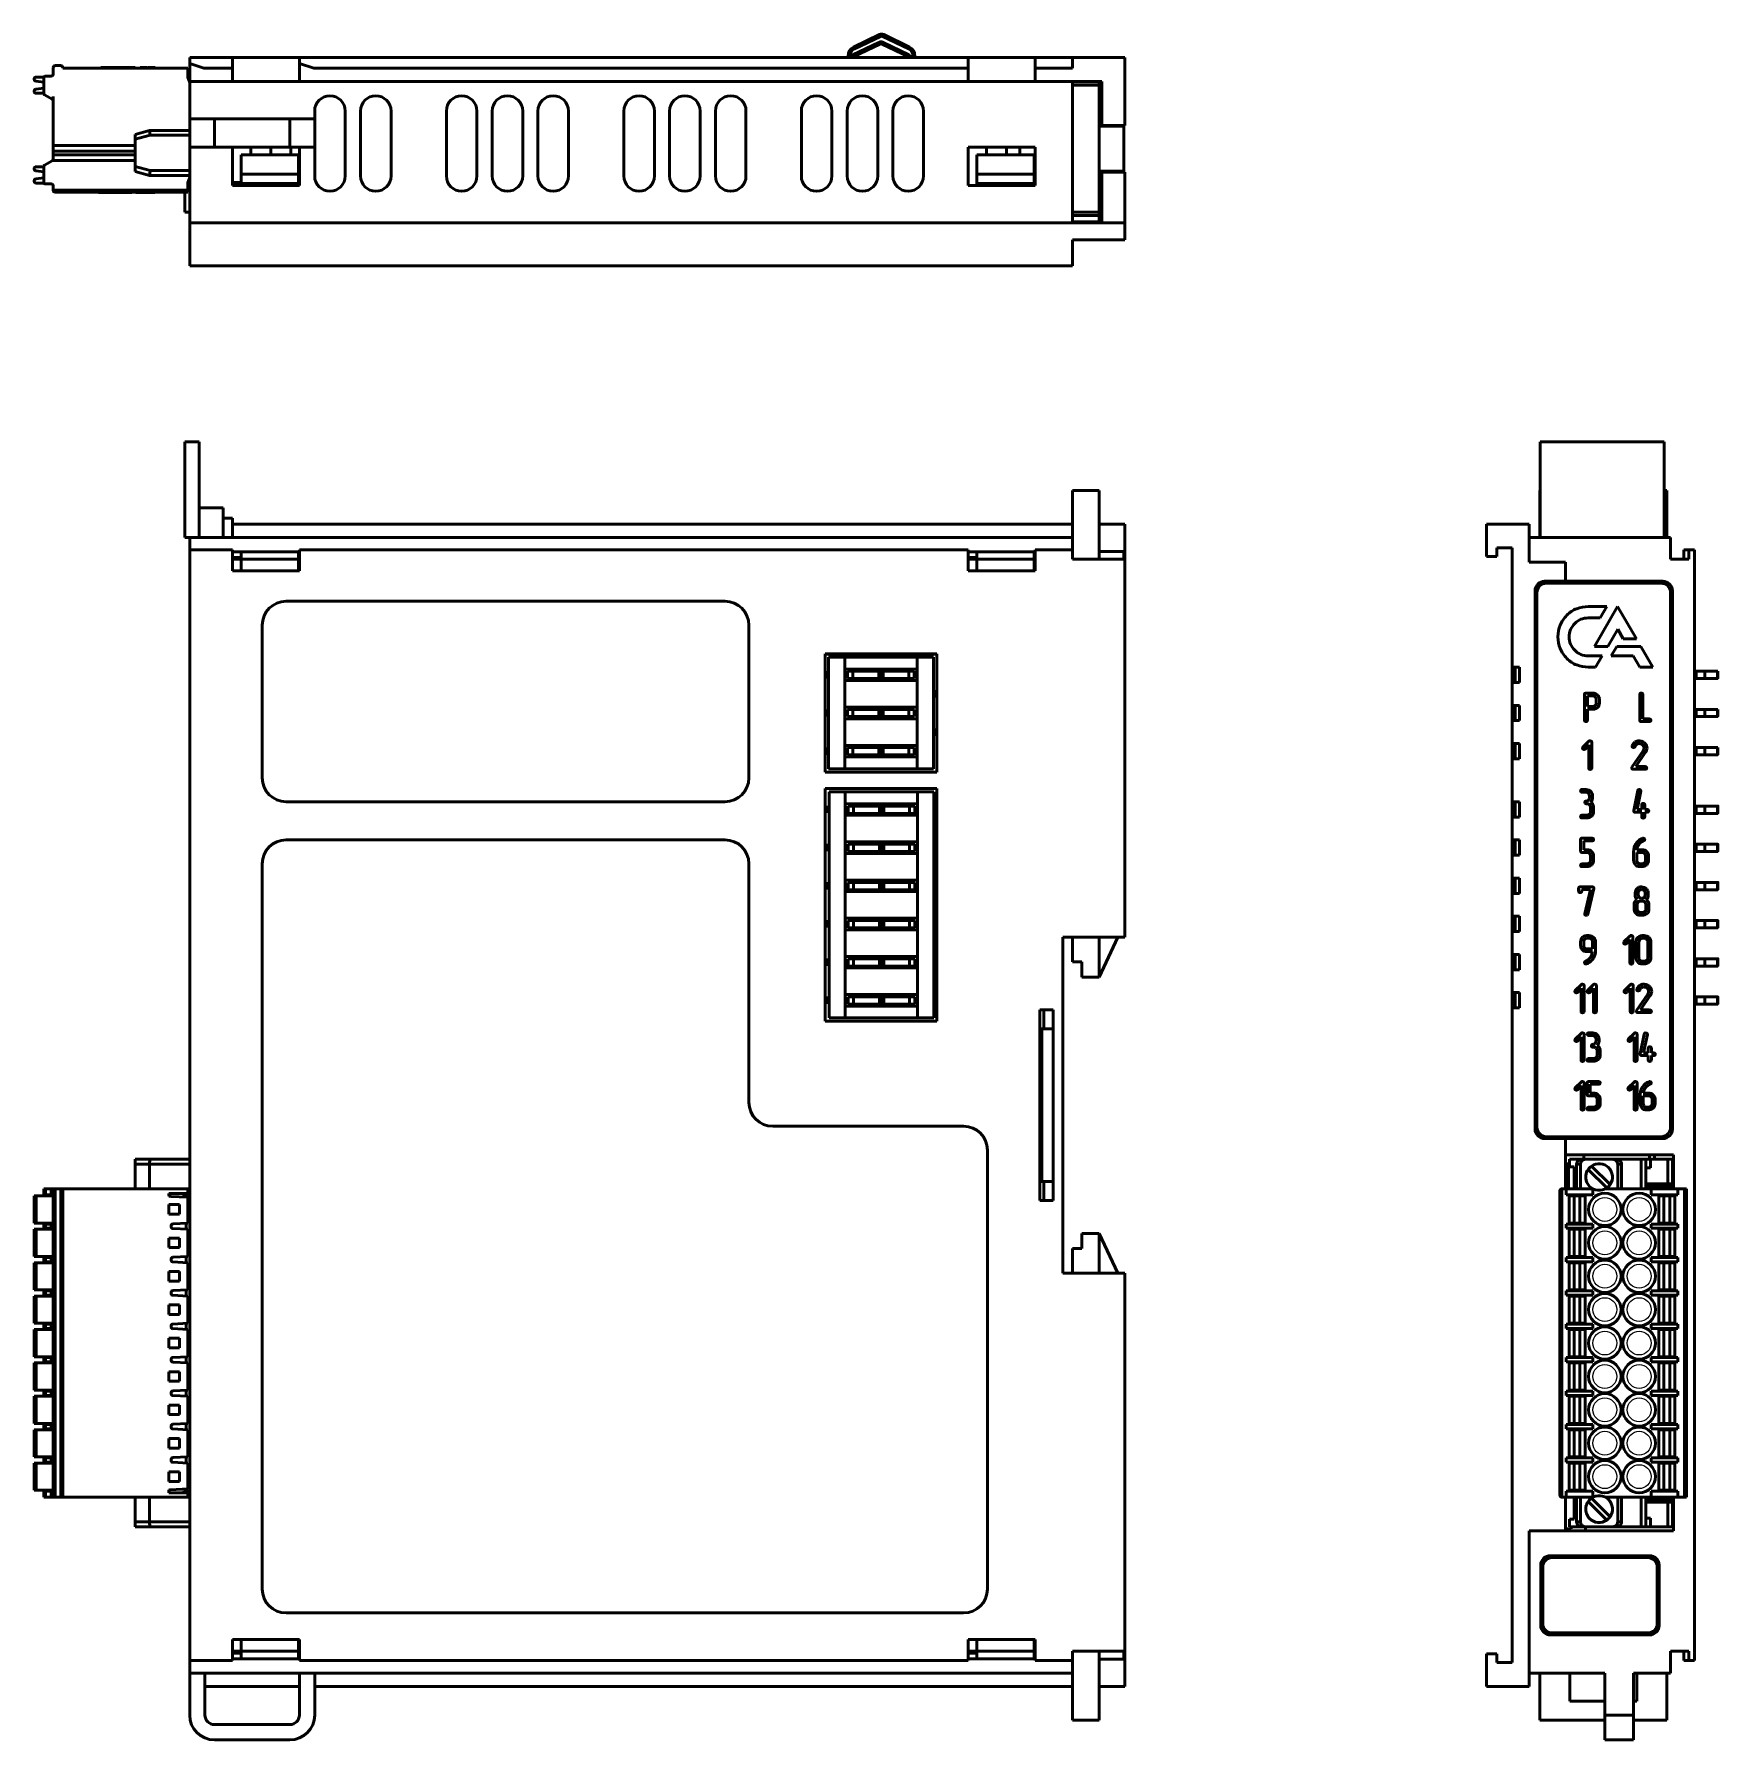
# Model space of a CAD drawing. Header units: inches. Extents: x 8 to 184, y 13 to 192.
import ezdxf

# ---------------------------------------------------------------- set-up
doc = ezdxf.new("R2010")
doc.units = ezdxf.units.IN
doc.header["$MEASUREMENT"] = 0

msp = doc.modelspace()

# ---------------------------------------------------------------- linework, layer by layer
at = {"color": 7, "linetype": 'Continuous', "lineweight": 50}
for p, q in [((96.12, 191.67), (93.4, 190.35)), ((96.12, 191.67), (93.4, 190.35)), ((93.49, 190.17), (96.21, 191.49)), ((96.12, 191.67), (96.12, 191.67)), ((96.34, 191.72), (96.34, 191.72)), ((96.34, 191.52), (96.34, 191.52)), ((96.47, 191.49), (99.19, 190.17)), ((96.47, 191.49), (96.47, 191.49)), ((96.47, 191.49), (99.19, 190.17)), ((99.28, 190.35), (96.56, 191.67)), ((96.05, 190.86), (93.33, 189.54)), ((96.05, 190.86), (93.33, 189.54)), ((93.33, 189.54), (93.33, 189.54)), ((93.4, 190.35), (93.4, 190.35)), ((93.42, 189.36), (96.14, 190.68)), ((96.05, 190.86), (96.05, 190.86)), ((96.27, 190.91), (96.27, 190.91)), ((96.27, 190.71), (96.27, 190.71)), ((96.4, 190.68), (99.12, 189.36)), ((96.4, 190.68), (96.4, 190.68)), ((96.4, 190.68), (99.12, 189.36)), ((99.21, 189.54), (96.49, 190.86)), ((99.19, 190.17), (99.19, 190.17)), ((9.53, 187.52), (9.53, 188.22)), ((9.53, 187.52), (9.53, 188.22)), ((9.53, 188.22), (9.53, 188.22)), ((9.73, 188.42), (10.33, 188.42)), ((10.53, 188.22), (10.53, 188.17)), ((10.53, 188.17), (23.63, 188.17)), ((14.53, 188.17), (14.53, 188.22)), ((14.53, 188.22), (15.03, 188.22)), ((14.53, 188.17), (14.53, 188.22)), ((15.03, 188.17), (15.03, 188.22)), ((17.63, 188.22), (15.03, 188.22)), ((17.63, 188.17), (17.63, 188.22)), ((17.63, 188.22), (18.13, 188.22)), ((18.13, 188.17), (18.13, 188.22)), ((18.63, 188.17), (18.63, 188.22)), ((18.63, 188.17), (18.63, 188.22)), ((18.63, 188.22), (18.63, 188.22)), ((19.17, 188.22), (18.63, 188.22)), ((19.17, 188.17), (19.17, 188.22)), ((19.39, 188.22), (19.17, 188.22)), ((19.39, 188.17), (19.39, 188.22)), ((19.47, 188.22), (19.43, 188.22)), ((19.47, 188.17), (19.47, 188.22)), ((19.86, 188.22), (19.47, 188.22)), ((19.47, 188.17), (19.47, 188.22)), ((19.47, 188.22), (19.47, 188.22)), ((19.86, 188.17), (19.86, 188.22)), ((20.23, 188.22), (19.86, 188.22)), ((20.23, 188.17), (20.23, 188.22)), ((23.63, 187.17), (23.63, 188.17)), ((28.33, 189.26), (23.83, 189.26)), ((23.83, 189.26), (23.83, 188.66)), ((23.83, 188.66), (25.33, 188.16)), ((23.83, 188.66), (23.83, 186.76)), ((28.33, 188.16), (25.33, 188.16)), ((28.33, 188.16), (28.33, 189.26)), ((28.33, 189.26), (35.33, 189.26)), ((28.33, 186.76), (28.33, 188.16)), ((105.43, 189.26), (35.33, 189.26)), ((35.33, 188.66), (35.33, 189.26)), ((35.33, 188.66), (36.83, 188.16)), ((35.33, 188.66), (35.33, 186.76)), ((105.43, 188.16), (36.83, 188.16)), ((92.84, 189.45), (92.84, 189.45)), ((92.84, 189.45), (92.84, 189.26)), ((92.84, 189.45), (92.84, 189.26)), ((93.04, 189.26), (93.04, 189.45)), ((99.12, 189.36), (99.12, 189.36)), ((99.64, 189.45), (99.64, 189.26)), ((99.64, 189.45), (99.64, 189.45)), ((99.64, 189.45), (99.64, 189.26)), ((99.84, 189.26), (99.84, 189.45)), ((105.43, 188.16), (105.43, 189.26)), ((105.43, 189.26), (112.43, 189.26)), ((105.43, 186.76), (105.43, 188.16)), ((116.33, 189.26), (112.43, 189.26)), ((112.43, 188.16), (112.43, 189.26)), ((116.33, 188.16), (112.43, 188.16)), ((112.43, 188.16), (112.43, 186.76)), ((116.33, 189.26), (116.33, 188.16)), ((121.83, 189.26), (116.33, 189.26)), ((121.83, 189.26), (121.83, 182.16)), ((7.53, 187.02), (7.53, 187)), ((7.53, 187.02), (7.53, 187.02)), ((7.53, 187.02), (7.53, 187)), ((7.53, 187), (7.53, 187)), ((8.53, 186.69), (7.7, 186.8)), ((7.7, 186.8), (7.7, 186.8)), ((8.53, 186.05), (7.7, 185.95)), ((7.7, 185.95), (7.7, 185.95)), ((8.55, 187.22), (7.73, 187.22)), ((8.53, 187.12), (8.53, 185.54)), ((8.53, 187.12), (8.53, 187.12)), ((8.53, 185.54), (8.53, 187.12)), ((9.33, 187.32), (8.73, 187.32)), ((9.53, 187.52), (9.53, 187.52)), ((9.53, 187.52), (9.53, 187.52)), ((9.53, 187.52), (9.53, 187.52)), ((9.53, 187.52), (9.53, 187.52)), ((9.53, 187.52), (9.53, 187.52)), ((9.53, 187.52), (9.53, 187.52)), ((9.53, 187.52), (9.53, 187.52)), ((9.53, 187.52), (9.53, 187.52)), ((9.53, 187.52), (9.53, 187.52)), ((9.53, 187.52), (9.53, 187.52)), ((23.83, 186.62), (23.63, 187.17)), ((116.33, 186.76), (23.83, 186.76)), ((23.83, 182.86), (23.83, 186.76)), ((116.33, 186.36), (116.33, 186.76)), ((119.43, 186.76), (116.33, 186.76)), ((116.33, 186.71), (119.13, 186.71)), ((116.33, 186.36), (119.13, 186.36)), ((116.33, 173.06), (116.33, 186.36)), ((119.13, 186.71), (119.13, 186.76)), ((119.13, 186.71), (119.13, 186.36)), ((119.13, 186.36), (119.13, 173.06)), ((119.13, 186.36), (119.43, 186.36)), ((119.43, 186.76), (119.43, 182.16)), ((7.53, 185.72), (7.53, 185.75)), ((7.53, 185.75), (7.53, 185.75)), ((7.53, 185.75), (7.53, 185.72)), ((7.53, 185.72), (7.53, 185.72)), ((8.53, 185.52), (7.73, 185.52)), ((8.53, 185.54), (8.53, 185.54)), ((9.43, 184.9), (8.63, 185.36)), ((8.63, 185.36), (8.63, 185.36)), ((9.43, 184.9), (8.63, 185.36)), ((9.43, 184.9), (9.43, 184.9)), ((9.53, 180.06), (9.53, 184.73)), ((9.53, 184.73), (9.53, 184.73)), ((9.53, 180.06), (9.53, 184.73)), ((9.53, 184.73), (9.53, 184.73)), ((9.53, 184.73), (9.53, 184.73)), ((9.53, 184.73), (9.53, 184.73)), ((9.53, 184.73), (9.53, 184.73)), ((9.53, 184.73), (9.53, 184.73)), ((9.53, 184.73), (9.53, 184.73)), ((9.53, 184.73), (9.53, 184.73)), ((9.53, 184.73), (9.53, 184.73)), ((9.53, 184.73), (9.53, 184.73)), ((9.53, 184.73), (9.53, 184.73)), ((23.83, 179.86), (23.83, 182.86)), ((23.83, 182.86), (26.43, 182.86)), ((26.43, 182.86), (26.43, 179.86)), ((34.33, 182.86), (26.43, 182.86)), ((34.33, 179.86), (34.33, 182.86)), ((34.33, 182.86), (36.93, 182.86)), ((36.93, 183.66), (36.93, 182.86)), ((36.93, 182.86), (36.93, 179.86)), ((40.13, 176.86), (40.13, 183.66)), ((41.73, 183.66), (41.73, 176.86)), ((44.93, 176.86), (44.93, 183.66)), ((50.73, 183.66), (50.73, 176.86)), ((53.93, 176.86), (53.93, 183.66)), ((55.53, 183.66), (55.53, 176.86)), ((58.73, 176.86), (58.73, 183.66)), ((60.33, 183.66), (60.33, 176.86)), ((63.53, 176.86), (63.53, 183.66)), ((69.33, 183.66), (69.33, 176.86)), ((72.53, 176.86), (72.53, 183.66)), ((74.13, 183.66), (74.13, 176.86)), ((77.33, 176.86), (77.33, 183.66)), ((78.93, 183.66), (78.93, 176.86)), ((82.13, 176.86), (82.13, 183.66)), ((87.93, 183.66), (87.93, 176.86)), ((91.13, 176.86), (91.13, 183.66)), ((92.73, 183.66), (92.73, 176.86)), ((95.93, 176.86), (95.93, 183.66)), ((97.53, 183.66), (97.53, 176.86)), ((100.73, 176.86), (100.73, 183.66)), ((119.43, 184.01), (119.13, 184.01)), ((18.13, 181.22), (19.63, 181.62)), ((19.63, 181.62), (18.13, 181.22)), ((18.13, 181.22), (18.13, 180.29)), ((18.13, 181.22), (18.13, 181.22)), ((18.13, 180.7), (19.69, 181.12)), ((18.13, 179.94), (18.13, 180.87)), ((18.13, 180.87), (18.13, 180.87)), ((18.13, 180.87), (18.13, 180.29)), ((18.13, 180.7), (18.13, 177.84)), ((19.63, 181.62), (23.83, 181.62)), ((19.63, 181.62), (19.63, 181.62)), ((19.69, 181.12), (23.83, 181.12)), ((121.73, 182.06), (119.13, 182.06)), ((121.83, 182.16), (119.43, 182.16)), ((121.73, 182.16), (121.73, 182.06)), ((121.73, 182.06), (121.73, 177.36)), ((9.53, 180.06), (9.53, 179.46)), ((18.13, 180.06), (9.53, 180.06)), ((9.53, 179.46), (9.53, 180.06)), ((9.53, 179.46), (9.53, 179.09)), ((9.53, 179.09), (9.53, 179.46)), ((9.53, 179.46), (18.13, 179.46)), ((9.53, 179.09), (9.53, 178.62)), ((9.53, 178.62), (9.53, 179.09)), ((9.53, 179.09), (18.13, 179.09)), ((18.13, 178.61), (18.13, 179.94)), ((26.43, 179.86), (23.83, 179.86)), ((23.83, 171.96), (23.83, 179.86)), ((26.43, 179.86), (34.33, 179.86)), ((28.33, 179.86), (28.33, 175.86)), ((29.23, 179.06), (35.23, 179.06)), ((29.23, 179.06), (29.23, 177.06)), ((30.23, 179.86), (30.23, 179.06)), ((32.33, 179.06), (32.33, 179.86)), ((36.93, 179.86), (34.33, 179.86)), ((34.43, 179.06), (34.43, 179.86)), ((35.23, 179.06), (35.23, 177.06)), ((35.33, 175.86), (35.33, 179.86)), ((36.93, 179.86), (36.93, 176.86)), ((112.43, 179.86), (105.43, 179.86)), ((105.43, 179.86), (105.43, 175.86)), ((106.33, 179.06), (112.33, 179.06)), ((106.33, 179.06), (106.33, 177.06)), ((107.33, 179.06), (107.33, 179.86)), ((109.43, 179.06), (109.43, 179.86)), ((110.84, 179.86), (110.84, 179.06)), ((112.33, 179.06), (112.33, 177.06)), ((112.43, 175.86), (112.43, 179.86)), ((7.53, 177.6), (7.53, 177.62)), ((7.53, 177.62), (7.53, 177.6)), ((7.53, 177.62), (7.53, 177.62)), ((7.53, 177.6), (7.53, 177.6)), ((7.7, 177.4), (7.7, 177.4)), ((7.7, 177.4), (8.53, 177.29)), ((7.73, 177.82), (8.53, 177.82)), ((8.53, 176.22), (8.53, 177.81)), ((8.53, 177.81), (8.53, 177.81)), ((8.53, 176.22), (8.53, 177.81)), ((8.63, 177.98), (9.43, 178.44)), ((8.63, 177.98), (9.43, 178.44)), ((8.63, 177.98), (8.63, 177.98)), ((9.43, 178.44), (9.43, 178.44)), ((9.53, 178.62), (9.53, 178.49)), ((9.53, 178.62), (9.53, 178.62)), ((18.13, 178.49), (9.53, 178.49)), ((18.13, 177.67), (18.13, 178.61)), ((18.13, 178.26), (18.13, 177.32)), ((18.13, 178.26), (18.13, 177.67)), ((19.69, 177.42), (18.13, 177.84)), ((18.13, 177.67), (18.13, 177.67)), ((18.13, 177.32), (18.13, 177.32)), ((19.63, 176.92), (18.13, 177.32)), ((18.13, 177.32), (19.63, 176.92)), ((23.83, 177.42), (19.69, 177.42)), ((29.23, 177.06), (35.23, 177.06)), ((29.23, 177.06), (29.23, 176.06)), ((35.23, 177.06), (35.23, 176.06)), ((106.33, 177.06), (112.33, 177.06)), ((106.33, 177.06), (106.33, 176.06)), ((112.33, 177.96), (112.43, 177.96)), ((112.33, 177.06), (112.33, 176.06)), ((121.73, 177.36), (119.13, 177.36)), ((119.43, 177.26), (119.43, 172.06)), ((119.43, 177.26), (121.83, 177.26)), ((121.73, 177.36), (121.73, 177.26)), ((121.83, 171.96), (121.83, 177.26)), ((7.53, 176.32), (7.53, 176.35)), ((7.53, 176.35), (7.53, 176.35)), ((7.53, 176.32), (7.53, 176.35)), ((7.53, 176.32), (7.53, 176.32)), ((8.53, 176.65), (7.7, 176.55)), ((7.7, 176.55), (7.7, 176.55)), ((8.55, 176.12), (7.73, 176.12)), ((8.53, 176.22), (8.53, 176.22)), ((9.33, 176.02), (8.73, 176.02)), ((9.53, 175.37), (9.53, 175.82)), ((9.53, 175.82), (9.53, 175.82)), ((9.53, 175.37), (9.53, 175.82)), ((9.53, 175.82), (9.53, 175.82)), ((9.53, 175.82), (9.53, 175.82)), ((9.53, 175.82), (9.53, 175.82)), ((9.53, 175.82), (9.53, 175.82)), ((9.53, 175.82), (9.53, 175.82)), ((9.53, 175.82), (9.53, 175.82)), ((9.53, 175.82), (9.53, 175.82)), ((9.53, 175.82), (9.53, 175.82)), ((9.53, 175.82), (9.53, 175.82)), ((9.53, 175.37), (23.63, 175.37)), ((9.53, 175.37), (9.53, 175.37)), ((9.73, 175.17), (9.73, 175.17)), ((9.73, 175.17), (23.63, 175.17)), ((14.28, 175.17), (14.28, 175.12)), ((14.28, 175.17), (14.28, 175.12)), ((14.78, 175.17), (14.78, 175.12)), ((17.28, 175.17), (17.28, 175.12)), ((17.78, 175.17), (17.78, 175.12)), ((18.18, 175.17), (18.18, 175.12)), ((18.18, 175.17), (18.18, 175.12)), ((18.68, 175.17), (18.68, 175.12)), ((23.83, 176.92), (19.63, 176.92)), ((19.63, 176.92), (19.63, 176.92)), ((19.68, 175.17), (19.68, 175.12)), ((20.18, 175.17), (20.18, 175.12)), ((23.33, 173.08), (23.33, 175.17)), ((23.63, 176.17), (23.83, 176.72)), ((23.63, 176.17), (23.63, 175.37)), ((23.63, 175.37), (23.63, 175.17)), ((28.33, 176.17), (29.23, 176.17)), ((28.33, 175.86), (35.33, 175.86)), ((29.23, 176.06), (35.23, 176.06)), ((29.23, 175.86), (29.23, 176.06)), ((35.23, 176.17), (35.33, 176.17)), ((35.23, 176.06), (35.23, 175.86)), ((105.43, 175.86), (112.43, 175.86)), ((106.33, 176.06), (112.33, 176.06)), ((106.33, 175.86), (106.33, 176.06)), ((112.33, 176.06), (112.33, 175.86)), ((119.43, 175.41), (119.13, 175.41)), ((14.28, 175.12), (14.78, 175.12)), ((14.78, 175.12), (17.28, 175.12)), ((17.28, 175.12), (17.78, 175.12)), ((18.18, 175.12), (18.68, 175.12)), ((19.68, 175.12), (18.68, 175.12)), ((19.68, 175.12), (20.18, 175.12)), ((23.33, 173.08), (23.83, 173.08)), ((23.83, 171.96), (121.83, 171.96)), ((23.83, 167.46), (23.83, 171.96)), ((116.33, 173.06), (119.13, 173.06)), ((116.33, 171.96), (116.33, 173.06)), ((119.13, 172.71), (116.33, 172.71)), ((116.33, 172.06), (119.43, 172.06)), ((119.13, 173.06), (119.13, 172.71)), ((119.13, 173.06), (119.43, 173.06)), ((119.13, 172.06), (119.13, 172.71)), ((121.83, 171.96), (121.83, 170.16)), ((121.83, 170.16), (116.33, 170.16)), ((116.33, 170.16), (116.33, 167.46)), ((23.83, 167.46), (116.33, 167.46)), ((23.33, 148.99), (24.83, 148.99)), ((23.33, 138.99), (23.33, 148.99)), ((24.83, 148.99), (24.83, 138.99)), ((165.34, 148.99), (165.34, 138.99)), ((178.34, 148.99), (165.34, 148.99)), ((178.34, 138.99), (178.34, 148.99)), ((116.33, 143.91), (119.13, 143.91)), ((116.33, 143.91), (116.33, 138.99)), ((119.13, 143.91), (119.13, 136.69)), ((165.32, 138.99), (165.32, 143.91)), ((165.34, 143.91), (165.32, 143.91)), ((178.62, 143.91), (178.34, 143.91)), ((178.62, 143.91), (178.62, 138.99)), ((24.83, 142.09), (27.33, 142.09)), ((27.33, 138.99), (27.33, 142.09)), ((28.33, 140.99), (27.33, 140.99)), ((28.33, 140.99), (28.33, 138.99)), ((28.33, 140.39), (116.33, 140.39)), ((119.13, 140.39), (121.83, 140.39)), ((121.83, 140.39), (121.83, 136.69)), ((159.72, 140.39), (159.72, 136.99)), ((164.22, 140.39), (159.72, 140.39)), ((164.22, 136.39), (164.22, 140.39)), ((23.33, 138.99), (23.83, 138.99)), ((116.33, 138.99), (23.83, 138.99)), ((23.83, 138.99), (23.83, 137.69)), ((23.83, 137.69), (23.83, 21.29)), ((28.33, 137.69), (23.83, 137.69)), ((28.33, 135.49), (28.33, 137.69)), ((35.33, 137.69), (35.33, 135.49)), ((105.43, 137.69), (35.33, 137.69)), ((105.43, 135.49), (105.43, 137.69)), ((112.43, 137.69), (112.43, 135.49)), ((116.33, 137.69), (112.43, 137.69)), ((116.33, 138.99), (116.33, 137.69)), ((116.33, 137.69), (116.33, 136.69)), ((160.82, 136.99), (160.82, 137.89)), ((160.82, 137.89), (162.42, 137.89)), ((162.42, 125.39), (162.42, 137.89)), ((164.22, 138.99), (165.34, 138.99)), ((164.22, 136.39), (164.22, 138.99)), ((165.34, 138.99), (178.34, 138.99)), ((178.34, 138.99), (179.02, 138.99)), ((179.02, 138.99), (179.02, 136.69)), ((180.42, 136.69), (180.42, 137.69)), ((180.42, 137.69), (180.92, 137.69)), ((180.92, 137.69), (180.92, 136.69)), ((180.92, 137.69), (181.52, 137.69)), ((181.52, 137.69), (181.52, 21.29)), ((28.33, 137.49), (35.33, 137.49)), ((29.23, 136.89), (28.33, 136.89)), ((28.33, 136.69), (29.23, 136.69)), ((29.23, 137.49), (29.23, 136.69)), ((35.23, 136.69), (29.23, 136.69)), ((29.23, 135.49), (29.23, 136.69)), ((35.23, 137.49), (35.23, 136.69)), ((35.33, 136.89), (35.23, 136.89)), ((35.23, 135.49), (35.23, 136.69)), ((35.23, 136.69), (35.33, 136.69)), ((105.43, 137.49), (112.43, 137.49)), ((105.43, 136.89), (106.33, 136.89)), ((105.43, 136.69), (106.33, 136.69)), ((106.33, 137.49), (106.33, 136.69)), ((112.33, 136.69), (106.33, 136.69)), ((106.33, 135.49), (106.33, 136.69)), ((112.33, 137.49), (112.33, 136.69)), ((112.33, 136.89), (112.43, 136.89)), ((112.33, 135.49), (112.33, 136.69)), ((112.33, 136.69), (112.43, 136.69)), ((121.83, 136.69), (116.33, 136.69)), ((121.73, 137.51), (119.13, 137.51)), ((121.73, 137.51), (121.73, 136.69)), ((121.83, 136.69), (121.83, 97.09)), ((159.72, 136.99), (160.82, 136.99)), ((168.02, 136.39), (164.22, 136.39)), ((168.02, 134.39), (168.02, 136.39)), ((179.02, 136.69), (180.92, 136.69)), ((35.33, 135.49), (28.33, 135.49)), ((112.43, 135.49), (105.43, 135.49)), ((168.02, 134.39), (165.82, 134.39)), ((178.02, 134.19), (166.02, 134.19)), ((168.02, 134.19), (168.02, 134.39)), ((178.22, 134.39), (168.02, 134.39)), ((79.93, 132.29), (33.93, 132.29)), ((164.82, 133.39), (164.82, 76.99)), ((165.02, 133.19), (165.02, 77.19)), ((179.02, 77.19), (179.02, 133.19)), ((179.22, 76.99), (179.22, 133.39)), ((170.38, 130.56), (171.63, 130.56)), ((172.33, 131.76), (170.4, 131.76)), ((173.47, 131.76), (171.05, 127.56)), ((171.63, 130.56), (172.33, 131.76)), ((175.44, 128.36), (173.47, 131.76)), ((31.43, 129.79), (31.43, 113.79)), ((82.43, 113.79), (82.43, 129.79)), ((172.44, 127.56), (173.49, 129.36)), ((173.49, 129.36), (174.07, 128.36)), ((171.05, 127.56), (172.44, 127.56)), ((173.38, 127.56), (172.81, 126.57)), ((175.9, 127.56), (173.38, 127.56)), ((174.07, 128.36), (175.44, 128.36)), ((177.16, 125.38), (175.9, 127.56)), ((90.43, 126.79), (90.43, 114.39)), ((102.13, 126.79), (90.43, 126.79)), ((90.43, 126.74), (102.13, 126.74)), ((90.77, 126.44), (90.77, 114.74)), ((90.77, 126.44), (92.49, 126.44)), ((92.49, 126.44), (92.49, 125.19)), ((100.06, 126.44), (92.49, 126.44)), ((100.06, 125.19), (92.49, 125.19)), ((92.49, 125.19), (92.49, 123.99)), ((100.06, 126.44), (100.06, 125.19)), ((100.06, 126.44), (101.77, 126.44)), ((100.06, 123.99), (100.06, 125.19)), ((101.77, 126.44), (101.77, 114.74)), ((102.13, 114.39), (102.13, 126.79)), ((163.2, 125.39), (162.42, 125.39)), ((162.42, 123.79), (162.42, 125.39)), ((162.72, 123.79), (162.72, 125.39)), ((163.2, 125.39), (163.2, 123.79)), ((171.86, 126.57), (170.38, 126.57)), ((170.4, 125.38), (171.17, 125.38)), ((171.17, 125.38), (171.86, 126.57)), ((172.81, 126.57), (175.1, 126.57)), ((175.1, 126.57), (175.79, 125.38)), ((175.79, 125.38), (177.16, 125.38)), ((90.67, 124.21), (90.67, 124.97)), ((90.67, 124.97), (90.77, 124.97)), ((90.77, 124.21), (90.67, 124.21)), ((92.49, 123.99), (92.49, 121.19)), ((92.49, 123.99), (100.06, 123.99)), ((92.77, 124.21), (92.77, 124.97)), ((93.33, 124.97), (92.77, 124.97)), ((93.33, 124.21), (92.77, 124.21)), ((93.33, 124.21), (93.33, 124.97)), ((96.05, 124.97), (93.33, 124.97)), ((96.05, 124.21), (93.33, 124.21)), ((96.05, 124.21), (96.05, 124.97)), ((96.27, 124.97), (96.05, 124.97)), ((96.27, 124.21), (96.05, 124.21)), ((96.27, 124.21), (96.27, 124.97)), ((96.49, 124.97), (96.27, 124.97)), ((96.49, 124.21), (96.27, 124.21)), ((96.49, 124.21), (96.49, 124.97)), ((99.21, 124.97), (96.49, 124.97)), ((99.21, 124.21), (96.49, 124.21)), ((99.21, 124.21), (99.21, 124.97)), ((99.77, 124.97), (99.21, 124.97)), ((99.77, 124.21), (99.21, 124.21)), ((99.77, 124.21), (99.77, 124.97)), ((100.06, 123.99), (100.06, 121.19)), ((162.42, 121.39), (162.42, 123.79)), ((163.2, 123.79), (162.42, 123.79)), ((181.52, 124.97), (183.98, 124.97)), ((183.93, 124.21), (181.52, 124.21)), ((181.71, 124.21), (181.71, 124.97)), ((182.6, 124.21), (182.6, 124.97)), ((183.93, 124.21), (183.93, 124.97)), ((183.98, 124.21), (183.98, 124.97)), ((101.77, 122.97), (101.87, 122.97)), ((101.87, 122.21), (101.77, 122.21)), ((101.87, 122.97), (101.87, 122.21)), ((169.99, 119.82), (169.99, 122.52)), ((170.14, 122.67), (170.86, 122.67)), ((170.32, 122.39), (170.32, 121.26)), ((170.86, 122.39), (170.32, 122.39)), ((171.15, 122.25), (170.97, 122.37)), ((171.24, 121.62), (171.24, 122.02)), ((171.52, 121.49), (171.49, 121.62)), ((171.52, 122.26), (171.55, 122.16)), ((171.55, 122.16), (171.56, 122.09)), ((171.56, 122.09), (171.56, 122.02)), ((171.56, 122.02), (171.56, 121.62)), ((175.79, 119.83), (175.79, 122.53)), ((176.11, 122.53), (176.11, 119.97)), ((90.67, 120.21), (90.67, 120.97)), ((90.67, 120.97), (90.77, 120.97)), ((90.77, 120.21), (90.67, 120.21)), ((100.06, 121.19), (92.49, 121.19)), ((92.49, 121.19), (92.49, 119.99)), ((92.49, 119.99), (92.49, 117.19)), ((92.49, 119.99), (100.06, 119.99)), ((92.77, 120.21), (92.77, 120.97)), ((93.33, 120.97), (92.77, 120.97)), ((93.33, 120.21), (92.77, 120.21)), ((93.33, 120.21), (93.33, 120.97)), ((96.05, 120.97), (93.33, 120.97)), ((96.05, 120.21), (93.33, 120.21)), ((96.05, 120.21), (96.05, 120.97)), ((96.27, 120.97), (96.05, 120.97)), ((96.27, 120.21), (96.05, 120.21)), ((96.27, 120.21), (96.27, 120.97)), ((96.49, 120.97), (96.27, 120.97)), ((96.49, 120.21), (96.27, 120.21)), ((96.49, 120.21), (96.49, 120.97)), ((99.21, 120.97), (96.49, 120.97)), ((99.21, 120.21), (96.49, 120.21)), ((99.21, 120.21), (99.21, 120.97)), ((99.77, 120.97), (99.21, 120.97)), ((99.77, 120.21), (99.21, 120.21)), ((99.77, 120.21), (99.77, 120.97)), ((100.06, 119.99), (100.06, 121.19)), ((100.06, 119.99), (100.06, 117.19)), ((163.2, 121.39), (162.42, 121.39)), ((162.42, 119.79), (162.42, 121.39)), ((162.42, 117.39), (162.42, 119.79)), ((163.2, 119.79), (162.42, 119.79)), ((162.72, 119.79), (162.72, 121.39)), ((163.2, 121.39), (163.2, 119.79)), ((170.32, 121.26), (170.86, 121.26)), ((170.86, 120.98), (170.32, 120.98)), ((170.32, 120.98), (170.32, 119.83)), ((171.64, 121.49), (171.52, 121.49)), ((176.11, 119.97), (176.78, 119.97)), ((181.52, 120.97), (183.98, 120.97)), ((183.93, 120.21), (181.52, 120.21)), ((181.71, 120.21), (181.71, 120.97)), ((182.6, 120.21), (182.6, 120.97)), ((183.93, 120.21), (183.93, 120.97)), ((183.98, 120.21), (183.98, 120.97)), ((101.77, 118.97), (101.87, 118.97)), ((101.87, 118.21), (101.77, 118.21)), ((101.87, 118.97), (101.87, 118.21)), ((176.78, 119.69), (175.94, 119.69)), ((90.67, 116.21), (90.67, 116.97)), ((90.67, 116.97), (90.77, 116.97)), ((90.77, 116.21), (90.67, 116.21)), ((100.06, 117.19), (92.49, 117.19)), ((92.49, 117.19), (92.49, 115.99)), ((92.77, 116.21), (92.77, 116.97)), ((93.33, 116.97), (92.77, 116.97)), ((93.33, 116.21), (92.77, 116.21)), ((93.33, 116.21), (93.33, 116.97)), ((96.05, 116.97), (93.33, 116.97)), ((96.05, 116.21), (93.33, 116.21)), ((96.05, 116.21), (96.05, 116.97)), ((96.27, 116.97), (96.05, 116.97)), ((96.27, 116.21), (96.05, 116.21)), ((96.27, 116.21), (96.27, 116.97)), ((96.49, 116.97), (96.27, 116.97)), ((96.49, 116.21), (96.27, 116.21)), ((96.49, 116.21), (96.49, 116.97)), ((99.21, 116.97), (96.49, 116.97)), ((99.21, 116.21), (96.49, 116.21)), ((99.21, 116.21), (99.21, 116.97)), ((99.77, 116.97), (99.21, 116.97)), ((99.77, 116.21), (99.21, 116.21)), ((99.77, 116.21), (99.77, 116.97)), ((100.06, 115.99), (100.06, 117.19)), ((163.2, 117.39), (162.42, 117.39)), ((162.42, 115.79), (162.42, 117.39)), ((162.72, 115.79), (162.72, 117.39)), ((163.2, 117.39), (163.2, 115.79)), ((169.83, 117.01), (170.47, 117.64)), ((170.44, 117.25), (170.07, 116.81)), ((170.44, 114.82), (170.44, 117.25)), ((170.76, 117.54), (170.76, 114.82)), ((174.97, 114.9), (176.14, 116.64)), ((174.99, 117.12), (175, 117.16)), ((176.41, 116.48), (175.38, 114.97)), ((176.14, 116.64), (176.18, 116.71)), ((176.18, 116.71), (176.21, 116.78)), ((181.52, 116.97), (183.98, 116.97)), ((183.93, 116.21), (181.52, 116.21)), ((181.71, 116.21), (181.71, 116.97)), ((182.6, 116.21), (182.6, 116.97)), ((183.93, 116.21), (183.93, 116.97)), ((183.98, 116.21), (183.98, 116.97)), ((92.49, 114.74), (90.77, 114.74)), ((92.49, 115.99), (92.49, 114.74)), ((92.49, 115.99), (100.06, 115.99)), ((92.49, 114.74), (100.06, 114.74)), ((100.06, 115.99), (100.06, 114.74)), ((101.77, 114.74), (100.06, 114.74)), ((162.42, 111.29), (162.42, 115.79)), ((163.2, 115.79), (162.42, 115.79)), ((176.35, 114.69), (175.1, 114.69)), ((175.38, 114.97), (176.35, 114.97)), ((90.43, 114.39), (102.13, 114.39)), ((90.43, 112.69), (90.43, 88.29)), ((102.13, 112.69), (90.43, 112.69)), ((102.13, 88.29), (102.13, 112.69)), ((33.93, 111.29), (79.93, 111.29)), ((90.73, 110.11), (90.73, 110.87)), ((90.73, 110.87), (90.83, 110.87)), ((90.83, 112.34), (90.83, 88.64)), ((90.83, 112.34), (92.54, 112.34)), ((92.54, 112.34), (92.54, 111.08)), ((92.54, 112.34), (100.11, 112.34)), ((100.11, 111.08), (92.54, 111.08)), ((92.54, 111.08), (92.54, 109.88)), ((92.84, 110.07), (92.84, 110.83)), ((93.4, 110.83), (92.84, 110.83)), ((93.4, 110.07), (93.4, 110.83)), ((96.12, 110.83), (93.4, 110.83)), ((96.12, 110.07), (96.12, 110.83)), ((96.34, 110.83), (96.12, 110.83)), ((96.34, 110.07), (96.34, 110.83)), ((96.56, 110.83), (96.34, 110.83)), ((96.56, 110.07), (96.56, 110.83)), ((99.28, 110.83), (96.56, 110.83)), ((99.28, 110.07), (99.28, 110.83)), ((99.84, 110.83), (99.28, 110.83)), ((99.84, 110.07), (99.84, 110.83)), ((100.11, 111.08), (100.11, 112.34)), ((100.11, 112.34), (101.83, 112.34)), ((100.11, 109.88), (100.11, 111.08)), ((101.83, 112.34), (101.83, 88.64)), ((163.2, 111.29), (162.42, 111.29)), ((162.42, 109.69), (162.42, 111.29)), ((162.72, 109.69), (162.72, 111.29)), ((163.2, 111.29), (163.2, 109.69)), ((169.74, 112.57), (170.18, 112.57)), ((170.18, 112.29), (169.74, 112.29)), ((170.28, 111.08), (170.18, 111.08)), ((170.52, 111.72), (170.52, 111.92)), ((170.84, 111.62), (170.83, 111.57)), ((170.84, 111.92), (170.84, 111.62)), ((175.16, 110.36), (175.58, 112.45)), ((175.9, 112.4), (175.51, 110.47)), ((175.63, 112.54), (175.71, 112.57)), ((175.9, 112.42), (175.9, 112.4)), ((176, 110.47), (176, 110.97)), ((176.32, 110.97), (176.32, 110.47)), ((181.71, 110.83), (181.52, 110.83)), ((181.52, 110.83), (181.71, 110.83)), ((181.71, 110.83), (181.52, 110.83)), ((181.52, 110.83), (181.71, 110.83)), ((181.71, 110.07), (181.71, 110.83)), ((182.42, 110.83), (183.75, 110.83)), ((183.75, 110.83), (182.42, 110.83)), ((183.93, 110.83), (182.6, 110.83)), ((182.6, 110.83), (183.93, 110.83)), ((182.6, 110.07), (182.6, 110.83)), ((183.75, 110.83), (183.78, 110.83)), ((183.78, 110.83), (183.75, 110.83)), ((183.93, 110.07), (183.93, 110.83)), ((183.98, 110.07), (183.98, 110.83)), ((90.83, 110.11), (90.73, 110.11)), ((92.54, 109.88), (92.54, 107.08)), ((92.54, 109.88), (100.11, 109.88)), ((93.4, 110.07), (92.84, 110.07)), ((96.12, 110.07), (93.4, 110.07)), ((96.34, 110.07), (96.12, 110.07)), ((96.56, 110.07), (96.34, 110.07)), ((99.28, 110.07), (96.56, 110.07)), ((99.84, 110.07), (99.28, 110.07)), ((100.11, 107.08), (100.11, 109.88)), ((162.42, 107.29), (162.42, 109.69)), ((163.2, 109.69), (162.42, 109.69)), ((169.74, 109.87), (170.26, 109.87)), ((170.26, 109.59), (169.74, 109.59)), ((170.64, 110.26), (170.64, 110.69)), ((170.96, 110.69), (170.96, 110.26)), ((175.16, 110.33), (175.16, 110.36)), ((176, 110.19), (175.3, 110.19)), ((175.51, 110.47), (176, 110.47)), ((176, 109.72), (176, 110.19)), ((176.32, 110.47), (176.55, 110.47)), ((176.32, 110.19), (176.32, 109.72)), ((176.55, 110.19), (176.32, 110.19)), ((181.71, 110.07), (181.52, 110.07)), ((183.93, 110.07), (182.6, 110.07)), ((79.93, 107.29), (33.93, 107.29)), ((101.83, 108.71), (101.93, 108.71)), ((101.93, 107.95), (101.83, 107.95)), ((101.93, 108.71), (101.93, 107.95)), ((163.2, 107.29), (162.42, 107.29)), ((162.42, 105.69), (162.42, 107.29)), ((162.72, 105.69), (162.72, 107.29)), ((163.2, 107.29), (163.2, 105.69)), ((169.59, 106.12), (169.59, 107.33)), ((169.74, 107.47), (170.78, 107.47)), ((176.08, 107.46), (176.13, 107.47)), ((90.73, 106.11), (90.73, 106.87)), ((90.73, 106.87), (90.83, 106.87)), ((90.83, 106.11), (90.73, 106.11)), ((100.11, 107.08), (92.54, 107.08)), ((92.54, 107.08), (92.54, 105.88)), ((92.54, 105.88), (92.54, 103.08)), ((92.54, 105.88), (100.11, 105.88)), ((92.84, 106.07), (92.84, 106.83)), ((93.4, 106.83), (92.84, 106.83)), ((93.4, 106.07), (92.84, 106.07)), ((93.4, 106.07), (93.4, 106.83)), ((96.12, 106.83), (93.4, 106.83)), ((96.12, 106.07), (93.4, 106.07)), ((96.12, 106.07), (96.12, 106.83)), ((96.34, 106.83), (96.12, 106.83)), ((96.34, 106.07), (96.12, 106.07)), ((96.34, 106.07), (96.34, 106.83)), ((96.56, 106.83), (96.34, 106.83)), ((96.56, 106.07), (96.34, 106.07)), ((96.56, 106.07), (96.56, 106.83)), ((99.28, 106.83), (96.56, 106.83)), ((99.28, 106.07), (96.56, 106.07)), ((99.28, 106.07), (99.28, 106.83)), ((99.84, 106.83), (99.28, 106.83)), ((99.84, 106.07), (99.28, 106.07)), ((99.84, 106.07), (99.84, 106.83)), ((100.11, 105.88), (100.11, 107.08)), ((100.11, 103.08), (100.11, 105.88)), ((162.42, 103.29), (162.42, 105.69)), ((163.2, 105.69), (162.42, 105.69)), ((170.26, 105.98), (169.74, 105.98)), ((169.92, 107.19), (169.92, 106.26)), ((170.78, 107.19), (169.92, 107.19)), ((169.92, 106.26), (170.26, 106.26)), ((170.64, 105.16), (170.64, 105.59)), ((170.96, 105.59), (170.96, 105.16)), ((175.15, 105.15), (175.15, 106.07)), ((175.47, 106.26), (176.01, 106.26)), ((175.47, 105.98), (175.47, 105.16)), ((176.02, 105.98), (175.47, 105.98)), ((176.11, 107.16), (176.03, 107.12)), ((176.15, 107.18), (176.11, 107.16)), ((176.2, 107.19), (176.15, 107.18)), ((176.4, 105.16), (176.4, 105.59)), ((176.72, 105.59), (176.72, 105.16)), ((181.71, 106.83), (181.52, 106.83)), ((181.52, 106.83), (181.71, 106.83)), ((181.71, 106.83), (181.52, 106.83)), ((181.52, 106.83), (181.71, 106.83)), ((181.71, 106.07), (181.52, 106.07)), ((181.71, 106.07), (181.71, 106.83)), ((182.42, 106.83), (183.75, 106.83)), ((183.75, 106.83), (182.42, 106.83)), ((182.6, 106.07), (182.6, 106.83)), ((183.93, 106.83), (182.6, 106.83)), ((182.6, 106.83), (183.93, 106.83)), ((183.93, 106.07), (182.6, 106.07)), ((183.75, 106.83), (183.78, 106.83)), ((183.78, 106.83), (183.75, 106.83)), ((183.93, 106.07), (183.93, 106.83)), ((183.98, 106.07), (183.98, 106.83)), ((31.43, 104.79), (31.43, 28.79)), ((82.43, 79.79), (82.43, 104.79)), ((101.83, 104.71), (101.93, 104.71)), ((101.93, 103.95), (101.83, 103.95)), ((101.93, 104.71), (101.93, 103.95)), ((169.74, 104.77), (170.26, 104.77)), ((170.26, 104.49), (169.74, 104.49)), ((175.81, 104.77), (176.02, 104.77)), ((176.02, 104.49), (175.81, 104.49)), ((90.73, 102.11), (90.73, 102.87)), ((90.73, 102.87), (90.83, 102.87)), ((90.83, 102.11), (90.73, 102.11)), ((100.11, 103.08), (92.54, 103.08)), ((92.54, 103.08), (92.54, 101.88)), ((92.54, 101.88), (92.54, 99.08)), ((92.54, 101.88), (100.11, 101.88)), ((92.84, 102.07), (92.84, 102.83)), ((93.4, 102.83), (92.84, 102.83)), ((93.4, 102.07), (92.84, 102.07)), ((93.4, 102.07), (93.4, 102.83)), ((96.12, 102.83), (93.4, 102.83)), ((96.12, 102.07), (93.4, 102.07)), ((96.12, 102.07), (96.12, 102.83)), ((96.34, 102.83), (96.12, 102.83)), ((96.34, 102.07), (96.12, 102.07)), ((96.34, 102.07), (96.34, 102.83)), ((96.56, 102.83), (96.34, 102.83)), ((96.56, 102.07), (96.34, 102.07)), ((96.56, 102.07), (96.56, 102.83)), ((99.28, 102.83), (96.56, 102.83)), ((99.28, 102.07), (96.56, 102.07)), ((99.28, 102.07), (99.28, 102.83)), ((99.84, 102.83), (99.28, 102.83)), ((99.84, 102.07), (99.28, 102.07)), ((99.84, 102.07), (99.84, 102.83)), ((100.11, 101.88), (100.11, 103.08)), ((100.11, 99.08), (100.11, 101.88)), ((163.2, 103.29), (162.42, 103.29)), ((162.42, 101.69), (162.42, 103.29)), ((162.72, 101.69), (162.72, 103.29)), ((163.2, 103.29), (163.2, 101.69)), ((169.39, 101.91), (169.39, 102.22)), ((169.54, 102.37), (170.8, 102.37)), ((169.72, 102.09), (169.72, 101.91)), ((170.63, 102.09), (169.72, 102.09)), ((170.03, 99.56), (170.63, 102.09)), ((170.98, 102.2), (170.35, 99.5)), ((170.98, 102.23), (170.98, 102.2)), ((175.71, 102.33), (175.82, 102.36)), ((175.82, 102.36), (175.89, 102.37)), ((175.89, 102.37), (175.96, 102.37)), ((176.64, 101.95), (176.67, 101.85)), ((181.71, 102.83), (181.52, 102.83)), ((181.52, 102.83), (181.71, 102.83)), ((181.71, 102.83), (181.52, 102.83)), ((181.52, 102.83), (181.71, 102.83)), ((181.71, 102.07), (181.52, 102.07)), ((181.71, 102.07), (181.71, 102.83)), ((182.42, 102.83), (183.75, 102.83)), ((183.75, 102.83), (182.42, 102.83)), ((183.93, 102.83), (182.6, 102.83)), ((182.6, 102.83), (183.93, 102.83)), ((182.6, 102.07), (182.6, 102.83)), ((183.93, 102.07), (182.6, 102.07)), ((183.75, 102.83), (183.78, 102.83)), ((183.78, 102.83), (183.75, 102.83)), ((183.93, 102.07), (183.93, 102.83)), ((183.98, 102.07), (183.98, 102.83)), ((101.83, 100.71), (101.93, 100.71)), ((101.93, 100.71), (101.93, 99.95)), ((162.42, 99.29), (162.42, 101.69)), ((163.2, 101.69), (162.42, 101.69)), ((175.19, 100.06), (175.19, 100.49)), ((175.31, 101.52), (175.31, 101.73)), ((175.51, 100.49), (175.51, 100.06)), ((175.63, 101.73), (175.63, 101.52)), ((176.06, 100.88), (175.85, 100.88)), ((176.4, 101.74), (176.33, 101.84)), ((176.36, 101.52), (176.36, 101.73)), ((176.44, 100.06), (176.44, 100.49)), ((176.67, 101.85), (176.68, 101.77)), ((176.68, 101.77), (176.68, 101.5)), ((176.76, 100.46), (176.76, 100.05)), ((90.73, 98.11), (90.73, 98.87)), ((90.73, 98.87), (90.83, 98.87)), ((92.54, 99.08), (92.54, 97.88)), ((100.11, 99.08), (92.54, 99.08)), ((92.84, 98.07), (92.84, 98.83)), ((93.4, 98.83), (92.84, 98.83)), ((93.4, 98.07), (93.4, 98.83)), ((96.12, 98.83), (93.4, 98.83)), ((96.12, 98.07), (96.12, 98.83)), ((96.34, 98.83), (96.12, 98.83)), ((96.34, 98.07), (96.34, 98.83)), ((96.56, 98.83), (96.34, 98.83)), ((96.56, 98.07), (96.56, 98.83)), ((99.28, 98.83), (96.56, 98.83)), ((99.28, 98.07), (99.28, 98.83)), ((99.84, 98.83), (99.28, 98.83)), ((99.84, 98.07), (99.84, 98.83)), ((100.11, 97.88), (100.11, 99.08)), ((101.93, 99.95), (101.83, 99.95)), ((163.2, 99.29), (162.42, 99.29)), ((162.42, 97.69), (162.42, 99.29)), ((162.72, 97.69), (162.72, 99.29)), ((163.2, 99.29), (163.2, 97.69)), ((170.02, 99.53), (170.03, 99.56)), ((170.3, 99.42), (170.19, 99.39)), ((175.85, 99.67), (176.06, 99.67)), ((176.06, 99.39), (175.85, 99.39)), ((181.71, 98.83), (181.52, 98.83)), ((181.52, 98.83), (181.71, 98.83)), ((181.71, 98.83), (181.52, 98.83)), ((181.52, 98.83), (181.71, 98.83)), ((181.71, 98.07), (181.71, 98.83)), ((182.42, 98.83), (183.75, 98.83)), ((183.75, 98.83), (182.42, 98.83)), ((182.6, 98.07), (182.6, 98.83)), ((183.93, 98.83), (182.6, 98.83)), ((182.6, 98.83), (183.93, 98.83)), ((183.75, 98.83), (183.78, 98.83)), ((183.78, 98.83), (183.75, 98.83)), ((183.93, 98.07), (183.93, 98.83)), ((183.98, 98.07), (183.98, 98.83)), ((90.83, 98.11), (90.73, 98.11)), ((92.54, 97.88), (92.54, 95.08)), ((92.54, 97.88), (100.11, 97.88)), ((93.4, 98.07), (92.84, 98.07)), ((96.12, 98.07), (93.4, 98.07)), ((96.34, 98.07), (96.12, 98.07)), ((96.56, 98.07), (96.34, 98.07)), ((99.28, 98.07), (96.56, 98.07)), ((99.84, 98.07), (99.28, 98.07)), ((100.11, 95.08), (100.11, 97.88)), ((101.83, 96.71), (101.93, 96.71)), ((101.93, 96.71), (101.93, 95.95)), ((115.33, 97.09), (121.83, 97.09)), ((115.33, 61.89), (115.33, 97.09)), ((116.33, 97.09), (116.33, 94.51)), ((119.13, 97.09), (119.13, 92.91)), ((119.13, 92.91), (121.08, 97.09)), ((162.42, 95.29), (162.42, 97.69)), ((163.2, 97.69), (162.42, 97.69)), ((169.59, 96.22), (169.59, 96.62)), ((169.92, 96.62), (169.92, 96.22)), ((170.46, 96.99), (170.25, 96.99)), ((170.26, 97.27), (170.46, 97.27)), ((170.84, 95.86), (170.84, 96.62)), ((171.12, 96.85), (171.15, 96.75)), ((171.15, 96.75), (171.16, 96.67)), ((171.16, 96.67), (171.16, 95.69)), ((174.14, 96.61), (174.78, 97.24)), ((174.75, 96.85), (174.38, 96.41)), ((174.75, 94.42), (174.75, 96.85)), ((175.07, 97.14), (175.07, 94.42)), ((175.39, 94.95), (175.39, 96.61)), ((175.71, 96.61), (175.71, 94.95)), ((176.05, 97.27), (176.26, 97.27)), ((176.26, 96.99), (176.05, 96.99)), ((176.64, 94.95), (176.64, 96.61)), ((176.96, 96.61), (176.96, 94.95)), ((181.71, 98.07), (181.52, 98.07)), ((183.93, 98.07), (182.6, 98.07)), ((90.73, 94.11), (90.73, 94.87)), ((90.73, 94.87), (90.83, 94.87)), ((92.54, 95.08), (92.54, 93.88)), ((100.11, 95.08), (92.54, 95.08)), ((92.84, 94.07), (92.84, 94.83)), ((93.4, 94.83), (92.84, 94.83)), ((93.4, 94.07), (93.4, 94.83)), ((96.12, 94.83), (93.4, 94.83)), ((96.12, 94.07), (96.12, 94.83)), ((96.34, 94.83), (96.12, 94.83)), ((96.34, 94.07), (96.34, 94.83)), ((96.56, 94.83), (96.34, 94.83)), ((96.56, 94.07), (96.56, 94.83)), ((99.28, 94.83), (96.56, 94.83)), ((99.28, 94.07), (99.28, 94.83)), ((99.84, 94.83), (99.28, 94.83)), ((99.84, 94.07), (99.84, 94.83)), ((100.11, 93.88), (100.11, 95.08)), ((101.93, 95.95), (101.83, 95.95)), ((163.2, 95.29), (162.42, 95.29)), ((162.42, 93.69), (162.42, 95.29)), ((162.72, 93.69), (162.72, 95.29)), ((163.2, 95.29), (163.2, 93.69)), ((170.25, 95.86), (170.84, 95.86)), ((170.84, 95.58), (170.26, 95.58)), ((170.37, 94.72), (170.42, 94.77)), ((181.71, 94.83), (181.52, 94.83)), ((181.52, 94.83), (181.71, 94.83)), ((181.71, 94.83), (181.52, 94.83)), ((181.52, 94.83), (181.71, 94.83)), ((181.71, 94.07), (181.71, 94.83)), ((182.42, 94.83), (183.75, 94.83)), ((183.75, 94.83), (182.42, 94.83)), ((183.93, 94.83), (182.6, 94.83)), ((182.6, 94.83), (183.93, 94.83)), ((182.6, 94.07), (182.6, 94.83)), ((183.75, 94.83), (183.78, 94.83)), ((183.78, 94.83), (183.75, 94.83)), ((183.93, 94.07), (183.93, 94.83)), ((183.98, 94.07), (183.98, 94.83)), ((90.83, 94.11), (90.73, 94.11)), ((92.54, 93.88), (92.54, 91.08)), ((92.54, 93.88), (100.11, 93.88)), ((93.4, 94.07), (92.84, 94.07)), ((96.12, 94.07), (93.4, 94.07)), ((96.34, 94.07), (96.12, 94.07)), ((96.56, 94.07), (96.34, 94.07)), ((99.28, 94.07), (96.56, 94.07)), ((99.84, 94.07), (99.28, 94.07)), ((100.11, 91.08), (100.11, 93.88)), ((116.33, 94.51), (117.33, 94.51)), ((117.33, 94.51), (117.33, 92.91)), ((162.42, 91.29), (162.42, 93.69)), ((163.2, 93.69), (162.42, 93.69)), ((170.21, 94.3), (170.15, 94.29)), ((170.27, 94.66), (170.35, 94.71)), ((170.35, 94.71), (170.37, 94.72)), ((176.05, 94.57), (176.26, 94.57)), ((176.26, 94.29), (176.05, 94.29)), ((181.71, 94.07), (181.52, 94.07)), ((183.93, 94.07), (182.6, 94.07)), ((101.83, 92.71), (101.93, 92.71)), ((101.93, 91.95), (101.83, 91.95)), ((101.93, 92.71), (101.93, 91.95)), ((119.13, 92.91), (117.33, 92.91)), ((163.2, 91.29), (162.42, 91.29)), ((162.42, 89.69), (162.42, 91.29)), ((162.72, 89.69), (162.72, 91.29)), ((163.2, 91.29), (163.2, 89.69)), ((169.03, 91.51), (169.67, 92.14)), ((169.64, 91.75), (169.27, 91.31)), ((169.64, 89.32), (169.64, 91.75)), ((169.96, 92.04), (169.96, 89.32)), ((170.32, 91.51), (170.96, 92.14)), ((170.93, 91.75), (170.56, 91.31)), ((170.93, 89.32), (170.93, 91.75)), ((171.25, 92.04), (171.25, 89.32)), ((174.19, 91.51), (174.83, 92.14)), ((174.79, 91.75), (174.43, 91.31)), ((174.79, 89.32), (174.79, 91.75)), ((175.11, 92.04), (175.11, 89.32)), ((175.48, 91.62), (175.49, 91.66)), ((176.63, 91.14), (176.67, 91.21)), ((176.67, 91.21), (176.7, 91.28)), ((90.73, 90.11), (90.73, 90.87)), ((90.73, 90.87), (90.83, 90.87)), ((90.83, 90.11), (90.73, 90.11)), ((92.54, 91.08), (92.54, 89.88)), ((100.11, 91.08), (92.54, 91.08)), ((92.54, 89.88), (92.54, 88.64)), ((92.54, 89.88), (100.11, 89.88)), ((92.84, 90.07), (92.84, 90.83)), ((93.4, 90.83), (92.84, 90.83)), ((93.4, 90.07), (92.84, 90.07)), ((93.4, 90.07), (93.4, 90.83)), ((96.12, 90.83), (93.4, 90.83)), ((96.12, 90.07), (93.4, 90.07)), ((96.12, 90.07), (96.12, 90.83)), ((96.34, 90.83), (96.12, 90.83)), ((96.34, 90.07), (96.12, 90.07)), ((96.34, 90.07), (96.34, 90.83)), ((96.56, 90.83), (96.34, 90.83)), ((96.56, 90.07), (96.34, 90.07)), ((96.56, 90.07), (96.56, 90.83)), ((99.28, 90.83), (96.56, 90.83)), ((99.28, 90.07), (96.56, 90.07)), ((99.28, 90.07), (99.28, 90.83)), ((99.84, 90.83), (99.28, 90.83)), ((99.84, 90.07), (99.28, 90.07)), ((99.84, 90.07), (99.84, 90.83)), ((100.11, 89.88), (100.11, 91.08)), ((100.11, 88.64), (100.11, 89.88)), ((112.93, 89.49), (112.93, 69.49)), ((114.33, 89.49), (112.93, 89.49)), ((113.33, 89.49), (113.33, 87.49)), ((114.33, 69.49), (114.33, 89.49)), ((162.42, 21.09), (162.42, 89.69)), ((163.2, 89.69), (162.42, 89.69)), ((175.46, 89.4), (176.63, 91.14)), ((176.9, 90.98), (175.86, 89.47)), ((175.86, 89.47), (176.83, 89.47)), ((181.71, 90.83), (181.52, 90.83)), ((181.52, 90.83), (181.71, 90.83)), ((181.71, 90.83), (181.52, 90.83)), ((181.52, 90.83), (181.71, 90.83)), ((181.71, 90.07), (181.52, 90.07)), ((181.71, 90.07), (181.71, 90.83)), ((182.42, 90.83), (183.75, 90.83)), ((183.75, 90.83), (182.42, 90.83)), ((182.6, 90.07), (182.6, 90.83)), ((183.93, 90.83), (182.6, 90.83)), ((182.6, 90.83), (183.93, 90.83)), ((183.93, 90.07), (182.6, 90.07)), ((183.75, 90.83), (183.78, 90.83)), ((183.78, 90.83), (183.75, 90.83)), ((183.93, 90.07), (183.93, 90.83)), ((183.98, 90.07), (183.98, 90.83)), ((90.43, 88.29), (102.13, 88.29)), ((92.54, 88.64), (90.83, 88.64)), ((100.11, 88.64), (92.54, 88.64)), ((101.83, 88.64), (100.11, 88.64)), ((176.83, 89.19), (175.59, 89.19)), ((112.93, 87.49), (113.13, 87.49)), ((113.13, 71.49), (113.13, 87.49)), ((114.33, 87.49), (113.13, 87.49)), ((169.03, 86.41), (169.67, 87.04)), ((169.64, 86.65), (169.27, 86.21)), ((169.64, 84.22), (169.64, 86.65)), ((169.96, 86.94), (169.96, 84.22)), ((170.43, 87.07), (170.87, 87.07)), ((170.87, 86.79), (170.43, 86.79)), ((171.21, 86.22), (171.21, 86.42)), ((171.53, 86.12), (171.52, 86.07)), ((171.53, 86.42), (171.53, 86.12)), ((174.59, 86.41), (175.23, 87.04)), ((175.19, 86.65), (174.83, 86.21)), ((175.19, 84.22), (175.19, 86.65)), ((175.52, 86.94), (175.52, 84.22)), ((175.85, 84.86), (176.26, 86.95)), ((176.59, 86.9), (176.2, 84.97)), ((176.32, 87.04), (176.4, 87.07)), ((176.59, 86.92), (176.59, 86.9)), ((170.43, 84.37), (170.95, 84.37)), ((170.95, 84.09), (170.43, 84.09)), ((170.97, 85.58), (170.87, 85.58)), ((171.33, 84.76), (171.33, 85.19)), ((171.65, 85.19), (171.65, 84.76)), ((175.85, 84.83), (175.85, 84.86)), ((176.68, 84.69), (175.99, 84.69)), ((176.2, 84.97), (176.68, 84.97)), ((176.68, 84.97), (176.68, 85.47)), ((176.68, 84.22), (176.68, 84.69)), ((177.01, 85.47), (177.01, 84.97)), ((177.01, 84.97), (177.24, 84.97)), ((177.24, 84.69), (177.01, 84.69)), ((177.01, 84.69), (177.01, 84.22)), ((177.42, 84.81), (177.42, 84.85)), ((169.03, 81.31), (169.67, 81.94)), ((169.64, 81.55), (169.27, 81.11)), ((169.64, 79.12), (169.64, 81.55)), ((169.96, 81.84), (169.96, 79.12)), ((170.28, 80.62), (170.28, 81.83)), ((170.43, 81.97), (171.47, 81.97)), ((170.95, 80.48), (170.43, 80.48)), ((170.6, 81.69), (170.6, 80.76)), ((171.47, 81.69), (170.6, 81.69)), ((170.6, 80.76), (170.94, 80.76)), ((174.59, 81.31), (175.23, 81.94)), ((175.19, 81.55), (174.83, 81.11)), ((175.19, 79.12), (175.19, 81.55)), ((175.52, 81.84), (175.52, 79.12)), ((175.84, 79.65), (175.84, 80.57)), ((176.16, 80.76), (176.7, 80.76)), ((176.16, 80.48), (176.16, 79.66)), ((176.71, 80.48), (176.16, 80.48)), ((176.8, 81.66), (176.72, 81.62)), ((176.77, 81.96), (176.82, 81.97)), ((176.84, 81.68), (176.8, 81.66)), ((176.89, 81.69), (176.84, 81.68)), ((170.43, 79.27), (170.95, 79.27)), ((170.95, 78.99), (170.43, 78.99)), ((171.33, 79.66), (171.33, 80.09)), ((171.65, 80.09), (171.65, 79.66)), ((176.5, 79.27), (176.71, 79.27)), ((176.71, 78.99), (176.5, 78.99)), ((177.09, 79.66), (177.09, 80.09)), ((177.1, 80.17), (177.1, 80.08)), ((177.41, 80.09), (177.41, 79.66)), ((104.93, 77.29), (84.93, 77.29)), ((165.82, 75.99), (168.02, 75.99)), ((166.02, 76.19), (178.02, 76.19)), ((168.02, 75.99), (168.02, 76.19)), ((168.02, 76.05), (168.02, 76.05)), ((168.02, 70.72), (168.02, 75.99)), ((168.02, 75.99), (178.22, 75.99)), ((168.02, 74.29), (168.02, 75.99)), ((168.02, 75.68), (168.02, 75.68)), ((168.02, 75.54), (168.02, 75.54)), ((168.02, 75.52), (168.02, 75.52)), ((168.02, 75.45), (168.02, 75.45)), ((168.02, 75.42), (168.02, 75.42)), ((168.02, 75.28), (168.02, 75.28)), ((19.69, 73.82), (18.13, 73.82)), ((18.13, 70.72), (18.13, 73.32)), ((19.63, 73.32), (18.13, 73.32)), ((23.83, 73.32), (19.63, 73.32)), ((19.63, 70.72), (19.63, 73.32)), ((23.83, 73.82), (19.69, 73.82)), ((107.43, 28.79), (107.43, 74.79)), ((168.02, 74.52), (168.02, 74.52)), ((179.32, 74.29), (168.02, 74.29)), ((168.02, 73.45), (168.02, 73.45)), ((168.07, 73.34), (168.02, 73.34)), ((168.02, 73.32), (168.02, 73.32)), ((168.02, 73.31), (168.02, 73.31)), ((168.07, 73.34), (168.07, 73.29)), ((168.07, 73.34), (168.43, 73.34)), ((168.43, 73.29), (168.07, 73.29)), ((168.32, 73.29), (168.32, 71.28)), ((168.43, 73.02), (168.43, 73.82)), ((168.43, 73.82), (169.68, 73.82)), ((169.68, 73.82), (168.43, 73.82)), ((168.43, 73.82), (168.43, 73.82)), ((169.58, 73.32), (169.18, 73.32)), ((169.18, 73.32), (169.18, 70.72)), ((169.58, 73.32), (169.58, 70.72)), ((170.1, 73.82), (169.68, 73.82)), ((169.68, 73.82), (169.68, 73.82)), ((169.68, 73.82), (173.38, 73.82)), ((169.92, 74.29), (169.92, 73.99)), ((169.92, 73.99), (169.92, 74.29)), ((169.92, 73.99), (169.92, 73.82)), ((169.92, 73.99), (169.92, 73.99)), ((169.92, 73.82), (169.92, 73.99)), ((172.96, 73.82), (170.1, 73.82)), ((173.38, 73.82), (172.96, 73.82)), ((173.38, 73.82), (173.38, 73.82)), ((173.38, 73.82), (175.93, 73.82)), ((179.23, 73.82), (173.38, 73.82)), ((173.88, 73.32), (173.48, 73.32)), ((173.48, 70.72), (173.48, 73.32)), ((173.88, 70.72), (173.88, 73.32)), ((175.93, 70.72), (175.93, 73.82)), ((175.93, 73.82), (176.43, 73.82)), ((176.43, 70.76), (176.43, 73.82)), ((176.43, 73.82), (176.93, 73.82)), ((176.43, 73.82), (176.43, 73.82)), ((176.82, 73.82), (176.82, 74.29)), ((178.73, 73.82), (176.93, 73.82)), ((176.93, 73.82), (176.93, 72.92)), ((177.32, 74.29), (177.32, 73.82)), ((178.73, 73.82), (179.23, 73.82)), ((178.73, 71.24), (178.73, 73.82)), ((179.23, 73.82), (179.23, 73.82)), ((179.23, 71.26), (179.23, 73.82)), ((179.32, 70.72), (179.32, 74.29)), ((168.02, 72.71), (168.02, 72.71)), ((168.02, 72.7), (168.02, 72.7)), ((168.02, 72.55), (168.02, 72.55)), ((168.02, 71.84), (168.02, 71.84)), ((168.02, 71.84), (168.02, 71.84)), ((168.17, 71.96), (168.32, 71.96)), ((168.17, 71.96), (168.17, 71.96)), ((168.32, 71.96), (168.17, 71.96)), ((168.93, 73.02), (168.43, 73.02)), ((168.93, 70.72), (168.93, 73.02)), ((172.33, 70.82), (170.38, 72.77)), ((170.38, 72.77), (172.33, 70.82)), ((170.73, 73.12), (172.68, 71.17)), ((170.73, 73.12), (170.73, 73.12)), ((176.93, 72.92), (176.43, 72.92)), ((7.53, 67.14), (7.53, 69.99)), ((7.53, 69.99), (7.73, 69.99)), ((7.73, 67.14), (7.73, 69.99)), ((9.53, 69.99), (7.73, 69.99)), ((8.53, 70.72), (8.53, 70.09)), ((8.73, 70.72), (8.53, 70.72)), ((8.73, 70.09), (8.53, 70.09)), ((8.73, 70.72), (8.73, 70.09)), ((9.33, 70.72), (8.73, 70.72)), ((9.33, 70.09), (8.73, 70.09)), ((9.33, 70.72), (9.33, 70.09)), ((9.53, 70.72), (9.33, 70.72)), ((9.53, 70.09), (9.33, 70.09)), ((9.53, 38.42), (9.53, 70.72)), ((9.53, 70.72), (9.73, 70.72)), ((9.73, 38.42), (9.73, 70.72)), ((9.73, 70.72), (10.33, 70.72)), ((10.33, 70.72), (10.33, 38.42)), ((10.53, 70.72), (10.33, 70.72)), ((10.53, 70.72), (10.53, 38.42)), ((10.53, 70.72), (23.63, 70.72)), ((23.63, 70.24), (21.63, 70.24)), ((21.63, 70.14), (21.63, 70.24)), ((21.82, 69.94), (23.63, 69.84)), ((23.23, 70.24), (23.23, 70.04)), ((23.63, 70.21), (23.23, 70.13)), ((23.46, 70.04), (23.23, 70.04)), ((23.83, 70.04), (23.46, 70.04)), ((23.46, 69.85), (23.46, 70.04)), ((23.63, 70.24), (23.63, 70.72)), ((23.83, 70.72), (23.63, 70.72)), ((23.83, 70.24), (23.63, 70.21)), ((23.63, 70.24), (23.63, 70.21)), ((23.63, 69.84), (23.63, 67.14)), ((112.93, 71.49), (113.13, 71.49)), ((113.13, 71.49), (114.33, 71.49)), ((113.33, 71.49), (113.33, 69.49)), ((167.43, 70.52), (167.43, 70.52)), ((167.43, 70.52), (167.43, 38.62)), ((167.63, 70.72), (168.43, 70.72)), ((167.63, 70.72), (168.08, 70.72)), ((167.63, 70.72), (167.63, 70.72)), ((167.63, 70.72), (167.63, 38.42)), ((168.08, 70.72), (168.28, 70.72)), ((168.08, 70.72), (168.08, 70.09)), ((168.08, 70.09), (168.28, 70.09)), ((168.28, 70.72), (168.48, 70.72)), ((168.28, 70.72), (168.28, 70.72)), ((168.28, 70.09), (168.48, 70.09)), ((168.32, 70.78), (168.32, 71.28)), ((168.32, 70.78), (168.32, 70.72)), ((168.38, 69.99), (168.38, 67.14)), ((168.58, 69.99), (168.38, 69.99)), ((168.38, 69.99), (168.38, 69.99)), ((170.08, 69.99), (168.38, 69.99)), ((168.43, 70.72), (168.98, 70.72)), ((168.48, 70.72), (170.06, 70.72)), ((170.06, 70.09), (168.48, 70.09)), ((168.58, 69.99), (168.6, 69.99)), ((168.8, 69.99), (168.6, 69.99)), ((168.93, 69.99), (168.8, 69.99)), ((168.93, 69.99), (168.93, 67.14)), ((169.18, 70.72), (168.98, 70.72)), ((169.18, 70.72), (169.18, 70.72)), ((169.58, 70.72), (169.18, 70.72)), ((169.53, 69.99), (169.66, 69.99)), ((169.53, 69.99), (169.53, 67.14)), ((170.9, 70.72), (169.58, 70.72)), ((169.66, 69.99), (169.86, 69.99)), ((169.88, 69.99), (169.86, 69.99)), ((170.08, 69.99), (169.88, 69.99)), ((170.06, 70.09), (170.24, 70.09)), ((170.08, 69.99), (170.08, 69.99)), ((170.08, 69.99), (170.08, 67.14)), ((170.7, 70.09), (170.24, 70.09)), ((170.7, 70.09), (170.87, 70.09)), ((170.87, 70.72), (170.87, 70.09)), ((173.48, 70.72), (172.16, 70.72)), ((173.88, 70.72), (173.48, 70.72)), ((173.88, 70.72), (173.88, 70.72)), ((178.88, 70.72), (173.88, 70.72)), ((176.43, 71.24), (178.73, 71.24)), ((176.43, 70.94), (178.73, 70.94)), ((177.16, 70.72), (176.99, 70.72)), ((176.99, 70.09), (176.99, 70.72)), ((177.16, 70.09), (176.99, 70.09)), ((177.16, 70.72), (177.62, 70.72)), ((177.62, 70.09), (177.16, 70.09)), ((177.8, 70.72), (177.62, 70.72)), ((177.8, 70.09), (177.62, 70.09)), ((177.78, 69.99), (177.98, 69.99)), ((177.78, 69.99), (177.78, 69.99)), ((177.78, 69.99), (179.48, 69.99)), ((177.78, 67.14), (177.78, 69.99)), ((179.38, 70.72), (177.8, 70.72)), ((179.38, 70.09), (177.8, 70.09)), ((178, 69.99), (177.98, 69.99)), ((178.2, 69.99), (178, 69.99)), ((178.2, 69.99), (178.33, 69.99)), ((178.33, 67.14), (178.33, 69.99)), ((178.88, 70.72), (179.43, 70.72)), ((178.93, 69.99), (179.06, 69.99)), ((178.93, 67.14), (178.93, 69.99)), ((179.06, 69.99), (179.26, 69.99)), ((179.23, 70.96), (179.23, 70.72)), ((179.28, 69.99), (179.26, 69.99)), ((179.28, 69.99), (179.48, 69.99)), ((179.58, 70.72), (179.38, 70.72)), ((179.58, 70.09), (179.38, 70.09)), ((179.43, 70.72), (180.43, 70.72)), ((179.48, 67.14), (179.48, 69.99)), ((179.48, 69.99), (179.48, 69.99)), ((179.78, 70.72), (179.58, 70.72)), ((179.58, 70.72), (179.58, 70.72)), ((179.78, 70.09), (179.58, 70.09)), ((179.78, 70.72), (180.48, 70.72)), ((179.78, 70.09), (179.78, 70.72)), ((180.43, 70.72), (180.43, 70.72)), ((180.48, 70.72), (180.43, 70.72)), ((180.48, 70.72), (180.68, 70.72)), ((180.48, 70.72), (180.68, 70.72)), ((180.48, 38.42), (180.48, 70.72)), ((180.68, 70.72), (180.68, 70.72)), ((180.68, 38.42), (180.68, 70.72)), ((22.78, 69.07), (21.63, 69.07)), ((21.63, 68.07), (21.63, 69.07)), ((21.63, 68.07), (22.78, 68.07)), ((22.78, 68.07), (22.78, 69.07)), ((112.93, 69.49), (114.33, 69.49)), ((7.53, 67.14), (7.73, 67.14)), ((7.53, 63.64), (7.53, 66.49)), ((7.53, 66.49), (7.73, 66.49)), ((9.53, 67.14), (7.73, 67.14)), ((7.73, 63.64), (7.73, 66.49)), ((9.53, 66.49), (7.73, 66.49)), ((8.53, 67.04), (8.53, 66.59)), ((8.73, 67.04), (8.53, 67.04)), ((8.73, 66.59), (8.53, 66.59)), ((8.73, 67.04), (8.73, 66.59)), ((8.73, 67.04), (9.33, 67.04)), ((9.33, 66.59), (8.73, 66.59)), ((9.33, 67.04), (9.33, 66.59)), ((9.33, 67.04), (9.53, 67.04)), ((9.33, 66.59), (9.53, 66.59)), ((21.88, 66.77), (21.88, 66.86)), ((23.63, 67.14), (22.07, 67.06)), ((22.07, 66.58), (23.63, 66.49)), ((23.46, 66.5), (23.46, 67.13)), ((23.63, 66.49), (23.63, 63.64)), ((168.28, 67.04), (168.08, 67.04)), ((170.87, 67.04), (168.08, 67.04)), ((168.08, 66.59), (168.08, 67.04)), ((168.28, 66.59), (168.08, 66.59)), ((168.28, 67.04), (168.48, 67.04)), ((168.28, 67.04), (168.28, 67.04)), ((168.28, 66.59), (168.48, 66.59)), ((168.58, 67.14), (168.38, 67.14)), ((168.38, 66.49), (168.38, 63.64)), ((168.58, 66.49), (168.38, 66.49)), ((168.38, 66.49), (168.38, 66.49)), ((170.08, 66.49), (168.38, 66.49)), ((170.06, 67.04), (168.48, 67.04)), ((170.06, 66.59), (168.48, 66.59)), ((168.58, 67.14), (168.6, 67.14)), ((168.58, 66.49), (168.6, 66.49)), ((168.8, 67.14), (168.6, 67.14)), ((168.8, 66.49), (168.6, 66.49)), ((168.93, 67.14), (168.8, 67.14)), ((168.93, 66.49), (168.8, 66.49)), ((168.93, 66.49), (168.93, 63.64)), ((169.66, 67.14), (169.53, 67.14)), ((169.53, 66.49), (169.66, 66.49)), ((169.53, 66.49), (169.53, 63.64)), ((169.66, 67.14), (169.86, 67.14)), ((169.66, 66.49), (169.86, 66.49)), ((169.86, 67.14), (169.88, 67.14)), ((169.88, 66.49), (169.86, 66.49)), ((170.08, 67.14), (169.88, 67.14)), ((170.08, 66.49), (169.88, 66.49)), ((170.24, 67.04), (170.06, 67.04)), ((170.24, 66.59), (170.06, 66.59)), ((170.08, 66.49), (170.08, 63.64)), ((170.08, 66.49), (170.08, 66.49)), ((170.24, 67.04), (170.7, 67.04)), ((170.24, 66.59), (170.7, 66.59)), ((170.7, 67.04), (170.87, 67.04)), ((170.7, 66.59), (170.87, 66.59)), ((170.87, 67.04), (170.87, 66.59)), ((177.16, 67.04), (176.99, 67.04)), ((179.78, 67.04), (176.99, 67.04)), ((176.99, 66.59), (176.99, 67.04)), ((177.16, 66.59), (176.99, 66.59)), ((177.16, 67.04), (177.62, 67.04)), ((177.62, 66.59), (177.16, 66.59)), ((177.62, 67.04), (177.8, 67.04)), ((177.62, 66.59), (177.8, 66.59)), ((177.78, 67.14), (177.98, 67.14)), ((177.78, 66.49), (177.98, 66.49)), ((177.78, 66.49), (177.78, 66.49)), ((177.78, 66.49), (179.48, 66.49)), ((177.78, 63.64), (177.78, 66.49)), ((179.38, 67.04), (177.8, 67.04)), ((177.8, 66.59), (179.38, 66.59)), ((177.98, 67.14), (178, 67.14)), ((178, 66.49), (177.98, 66.49)), ((178.2, 67.14), (178, 67.14)), ((178.2, 66.49), (178, 66.49)), ((178.33, 67.14), (178.2, 67.14)), ((178.2, 66.49), (178.33, 66.49)), ((178.33, 63.64), (178.33, 66.49)), ((178.93, 67.14), (179.06, 67.14)), ((178.93, 66.49), (179.06, 66.49)), ((178.93, 63.64), (178.93, 66.49)), ((179.06, 67.14), (179.26, 67.14)), ((179.06, 66.49), (179.26, 66.49)), ((179.28, 67.14), (179.26, 67.14)), ((179.28, 66.49), (179.26, 66.49)), ((179.28, 67.14), (179.48, 67.14)), ((179.28, 66.49), (179.48, 66.49)), ((179.58, 67.04), (179.38, 67.04)), ((179.58, 66.59), (179.38, 66.59)), ((179.48, 63.64), (179.48, 66.49)), ((179.48, 66.49), (179.48, 66.49)), ((179.58, 67.04), (179.78, 67.04)), ((179.58, 67.04), (179.58, 67.04)), ((179.58, 66.59), (179.78, 66.59)), ((179.78, 67.04), (179.78, 66.59)), ((21.63, 65.57), (22.78, 65.57)), ((21.63, 64.57), (21.63, 65.57)), ((21.63, 64.57), (22.78, 64.57)), ((22.78, 65.57), (22.78, 64.57)), ((117.33, 64.46), (116.33, 64.46)), ((116.33, 64.46), (116.33, 61.89)), ((117.33, 66.06), (117.33, 64.46)), ((119.13, 66.06), (117.33, 66.06)), ((119.13, 66.06), (119.13, 61.89)), ((121.08, 61.89), (119.13, 66.06)), ((7.53, 63.64), (7.73, 63.64)), ((7.53, 60.14), (7.53, 62.99)), ((7.53, 62.99), (7.73, 62.99)), ((9.53, 63.64), (7.73, 63.64)), ((7.73, 60.14), (7.73, 62.99)), ((9.53, 62.99), (7.73, 62.99)), ((8.53, 63.54), (8.53, 63.09)), ((8.73, 63.54), (8.53, 63.54)), ((8.73, 63.09), (8.53, 63.09)), ((8.73, 63.54), (8.73, 63.09)), ((8.73, 63.54), (9.33, 63.54)), ((9.33, 63.09), (8.73, 63.09)), ((9.33, 63.54), (9.33, 63.09)), ((9.33, 63.54), (9.53, 63.54)), ((9.33, 63.09), (9.53, 63.09)), ((21.88, 63.27), (21.88, 63.36)), ((23.63, 63.64), (22.07, 63.56)), ((22.07, 63.08), (23.63, 62.99)), ((23.46, 63), (23.46, 63.63)), ((23.63, 62.99), (23.63, 60.14)), ((168.28, 63.54), (168.08, 63.54)), ((170.87, 63.54), (168.08, 63.54)), ((168.08, 63.09), (168.08, 63.54)), ((168.28, 63.09), (168.08, 63.09)), ((168.28, 63.54), (168.48, 63.54)), ((168.28, 63.54), (168.28, 63.54)), ((168.28, 63.09), (168.48, 63.09)), ((168.58, 63.64), (168.38, 63.64)), ((168.58, 62.99), (168.38, 62.99)), ((168.38, 62.99), (168.38, 62.99)), ((170.08, 62.99), (168.38, 62.99)), ((168.38, 62.99), (168.38, 60.14)), ((170.06, 63.54), (168.48, 63.54)), ((170.06, 63.09), (168.48, 63.09)), ((168.58, 63.64), (168.6, 63.64)), ((168.58, 62.99), (168.6, 62.99)), ((168.8, 63.64), (168.6, 63.64)), ((168.8, 62.99), (168.6, 62.99)), ((168.93, 63.64), (168.8, 63.64)), ((168.93, 62.99), (168.8, 62.99)), ((168.93, 62.99), (168.93, 60.14)), ((169.66, 63.64), (169.53, 63.64)), ((169.53, 62.99), (169.66, 62.99)), ((169.53, 62.99), (169.53, 60.14)), ((169.66, 63.64), (169.86, 63.64)), ((169.66, 62.99), (169.86, 62.99)), ((169.86, 63.64), (169.88, 63.64)), ((169.88, 62.99), (169.86, 62.99)), ((170.08, 63.64), (169.88, 63.64)), ((170.08, 62.99), (169.88, 62.99)), ((170.24, 63.54), (170.06, 63.54)), ((170.24, 63.09), (170.06, 63.09)), ((170.08, 62.99), (170.08, 62.99)), ((170.08, 62.99), (170.08, 60.14)), ((170.24, 63.54), (170.7, 63.54)), ((170.24, 63.09), (170.7, 63.09)), ((170.7, 63.54), (170.87, 63.54)), ((170.7, 63.09), (170.87, 63.09)), ((170.87, 63.54), (170.87, 63.09)), ((177.16, 63.54), (176.99, 63.54)), ((179.78, 63.54), (176.99, 63.54)), ((176.99, 63.09), (176.99, 63.54)), ((177.16, 63.09), (176.99, 63.09)), ((177.16, 63.54), (177.62, 63.54)), ((177.62, 63.09), (177.16, 63.09)), ((177.62, 63.54), (177.8, 63.54)), ((177.62, 63.09), (177.8, 63.09)), ((177.78, 63.64), (177.98, 63.64)), ((177.78, 62.99), (177.98, 62.99)), ((177.78, 62.99), (177.78, 62.99)), ((177.78, 62.99), (179.48, 62.99)), ((177.78, 60.14), (177.78, 62.99)), ((179.38, 63.54), (177.8, 63.54)), ((177.8, 63.09), (179.38, 63.09)), ((177.98, 63.64), (178, 63.64)), ((178, 62.99), (177.98, 62.99)), ((178.2, 63.64), (178, 63.64)), ((178.2, 62.99), (178, 62.99)), ((178.33, 63.64), (178.2, 63.64)), ((178.2, 62.99), (178.33, 62.99)), ((178.33, 60.14), (178.33, 62.99)), ((178.93, 63.64), (179.06, 63.64)), ((178.93, 62.99), (179.06, 62.99)), ((178.93, 60.14), (178.93, 62.99)), ((179.06, 63.64), (179.26, 63.64)), ((179.06, 62.99), (179.26, 62.99)), ((179.28, 63.64), (179.26, 63.64)), ((179.28, 62.99), (179.26, 62.99)), ((179.28, 63.64), (179.48, 63.64)), ((179.28, 62.99), (179.48, 62.99)), ((179.58, 63.54), (179.38, 63.54)), ((179.58, 63.09), (179.38, 63.09)), ((179.48, 62.99), (179.48, 62.99)), ((179.48, 60.14), (179.48, 62.99)), ((179.58, 63.54), (179.78, 63.54)), ((179.58, 63.54), (179.58, 63.54)), ((179.58, 63.09), (179.78, 63.09)), ((179.78, 63.54), (179.78, 63.09)), ((21.63, 62.07), (22.78, 62.07)), ((21.63, 61.07), (21.63, 62.07)), ((21.63, 61.07), (22.78, 61.07)), ((22.78, 62.07), (22.78, 61.07)), ((121.83, 61.89), (115.33, 61.89)), ((121.83, 61.89), (121.83, 22.29)), ((7.53, 60.14), (7.73, 60.14)), ((7.53, 56.64), (7.53, 59.49)), ((7.53, 59.49), (7.73, 59.49)), ((9.53, 60.14), (7.73, 60.14)), ((7.73, 56.64), (7.73, 59.49)), ((9.53, 59.49), (7.73, 59.49)), ((8.53, 60.04), (8.53, 59.59)), ((8.73, 60.04), (8.53, 60.04)), ((8.73, 59.59), (8.53, 59.59)), ((8.73, 60.04), (8.73, 59.59)), ((8.73, 60.04), (9.33, 60.04)), ((9.33, 59.59), (8.73, 59.59)), ((9.33, 60.04), (9.33, 59.59)), ((9.33, 60.04), (9.53, 60.04)), ((9.33, 59.59), (9.53, 59.59)), ((21.88, 59.77), (21.88, 59.86)), ((23.63, 60.14), (22.07, 60.06)), ((22.07, 59.58), (23.63, 59.49)), ((23.46, 59.5), (23.46, 60.13)), ((23.63, 59.49), (23.63, 56.64)), ((168.28, 60.04), (168.08, 60.04)), ((170.87, 60.04), (168.08, 60.04)), ((168.08, 59.59), (168.08, 60.04)), ((168.28, 59.59), (168.08, 59.59)), ((168.28, 60.04), (168.48, 60.04)), ((168.28, 60.04), (168.28, 60.04)), ((168.28, 59.59), (168.48, 59.59)), ((168.58, 60.14), (168.38, 60.14)), ((168.38, 59.49), (168.38, 56.64)), ((168.58, 59.49), (168.38, 59.49)), ((168.38, 59.49), (168.38, 59.49)), ((170.08, 59.49), (168.38, 59.49)), ((170.06, 60.04), (168.48, 60.04)), ((170.06, 59.59), (168.48, 59.59)), ((168.58, 60.14), (168.6, 60.14)), ((168.58, 59.49), (168.6, 59.49)), ((168.8, 60.14), (168.6, 60.14)), ((168.8, 59.49), (168.6, 59.49)), ((168.93, 60.14), (168.8, 60.14)), ((168.93, 59.49), (168.8, 59.49)), ((168.93, 59.49), (168.93, 56.64)), ((169.66, 60.14), (169.53, 60.14)), ((169.53, 59.49), (169.66, 59.49)), ((169.53, 59.49), (169.53, 56.64)), ((169.66, 60.14), (169.86, 60.14)), ((169.66, 59.49), (169.86, 59.49)), ((169.86, 60.14), (169.88, 60.14)), ((169.88, 59.49), (169.86, 59.49)), ((170.08, 60.14), (169.88, 60.14)), ((170.08, 59.49), (169.88, 59.49)), ((170.24, 60.04), (170.06, 60.04)), ((170.24, 59.59), (170.06, 59.59)), ((170.08, 59.49), (170.08, 59.49)), ((170.08, 59.49), (170.08, 56.64)), ((170.24, 60.04), (170.7, 60.04)), ((170.24, 59.59), (170.7, 59.59)), ((170.7, 60.04), (170.87, 60.04)), ((170.7, 59.59), (170.87, 59.59)), ((170.87, 60.04), (170.87, 59.59)), ((177.16, 60.04), (176.99, 60.04)), ((179.78, 60.04), (176.99, 60.04)), ((176.99, 59.59), (176.99, 60.04)), ((177.16, 59.59), (176.99, 59.59)), ((177.16, 60.04), (177.62, 60.04)), ((177.62, 59.59), (177.16, 59.59)), ((177.62, 60.04), (177.8, 60.04)), ((177.62, 59.59), (177.8, 59.59)), ((177.78, 60.14), (177.98, 60.14)), ((177.78, 59.49), (177.98, 59.49)), ((177.78, 59.49), (177.78, 59.49)), ((177.78, 59.49), (179.48, 59.49)), ((177.78, 56.64), (177.78, 59.49)), ((179.38, 60.04), (177.8, 60.04)), ((177.8, 59.59), (179.38, 59.59)), ((177.98, 60.14), (178, 60.14)), ((178, 59.49), (177.98, 59.49)), ((178.2, 60.14), (178, 60.14)), ((178.2, 59.49), (178, 59.49)), ((178.33, 60.14), (178.2, 60.14)), ((178.2, 59.49), (178.33, 59.49)), ((178.33, 56.64), (178.33, 59.49)), ((178.93, 60.14), (179.06, 60.14)), ((178.93, 59.49), (179.06, 59.49)), ((178.93, 56.64), (178.93, 59.49)), ((179.06, 60.14), (179.26, 60.14)), ((179.06, 59.49), (179.26, 59.49)), ((179.28, 60.14), (179.26, 60.14)), ((179.28, 59.49), (179.26, 59.49)), ((179.28, 60.14), (179.48, 60.14)), ((179.28, 59.49), (179.48, 59.49)), ((179.58, 60.04), (179.38, 60.04)), ((179.58, 59.59), (179.38, 59.59)), ((179.48, 59.49), (179.48, 59.49)), ((179.48, 56.64), (179.48, 59.49)), ((179.58, 60.04), (179.78, 60.04)), ((179.58, 60.04), (179.58, 60.04)), ((179.58, 59.59), (179.78, 59.59)), ((179.78, 60.04), (179.78, 59.59)), ((21.63, 58.57), (22.78, 58.57)), ((21.63, 57.57), (21.63, 58.57)), ((21.63, 57.57), (22.78, 57.57)), ((22.78, 58.57), (22.78, 57.57)), ((7.53, 56.64), (7.73, 56.64)), ((7.53, 53.14), (7.53, 55.99)), ((7.53, 55.99), (7.73, 55.99)), ((9.53, 56.64), (7.73, 56.64)), ((7.73, 53.14), (7.73, 55.99)), ((9.53, 55.99), (7.73, 55.99)), ((8.53, 56.54), (8.53, 56.09)), ((8.73, 56.54), (8.53, 56.54)), ((8.73, 56.09), (8.53, 56.09)), ((8.73, 56.54), (8.73, 56.09)), ((8.73, 56.54), (9.33, 56.54)), ((9.33, 56.09), (8.73, 56.09)), ((9.33, 56.54), (9.33, 56.09)), ((9.33, 56.54), (9.53, 56.54)), ((9.33, 56.09), (9.53, 56.09)), ((21.88, 56.27), (21.88, 56.36)), ((23.63, 56.64), (22.07, 56.56)), ((22.07, 56.08), (23.63, 55.99)), ((23.46, 56), (23.46, 56.63)), ((23.63, 55.99), (23.63, 53.14)), ((168.28, 56.54), (168.08, 56.54)), ((170.87, 56.54), (168.08, 56.54)), ((168.08, 56.09), (168.08, 56.54)), ((168.28, 56.09), (168.08, 56.09)), ((168.28, 56.54), (168.48, 56.54)), ((168.28, 56.54), (168.28, 56.54)), ((168.28, 56.09), (168.48, 56.09)), ((168.58, 56.64), (168.38, 56.64)), ((168.38, 55.99), (168.38, 53.14)), ((168.58, 55.99), (168.38, 55.99)), ((168.38, 55.99), (168.38, 55.99)), ((170.08, 55.99), (168.38, 55.99)), ((170.06, 56.54), (168.48, 56.54)), ((170.06, 56.09), (168.48, 56.09)), ((168.58, 56.64), (168.6, 56.64)), ((168.58, 55.99), (168.6, 55.99)), ((168.8, 56.64), (168.6, 56.64)), ((168.8, 55.99), (168.6, 55.99)), ((168.93, 56.64), (168.8, 56.64)), ((168.93, 55.99), (168.8, 55.99)), ((168.93, 55.99), (168.93, 53.14)), ((169.66, 56.64), (169.53, 56.64)), ((169.53, 55.99), (169.66, 55.99)), ((169.53, 55.99), (169.53, 53.14)), ((169.66, 56.64), (169.86, 56.64)), ((169.66, 55.99), (169.86, 55.99)), ((169.86, 56.64), (169.88, 56.64)), ((169.88, 55.99), (169.86, 55.99)), ((170.08, 56.64), (169.88, 56.64)), ((170.08, 55.99), (169.88, 55.99)), ((170.24, 56.54), (170.06, 56.54)), ((170.24, 56.09), (170.06, 56.09)), ((170.08, 55.99), (170.08, 53.14)), ((170.08, 55.99), (170.08, 55.99)), ((170.24, 56.54), (170.7, 56.54)), ((170.24, 56.09), (170.7, 56.09)), ((170.7, 56.54), (170.87, 56.54)), ((170.7, 56.09), (170.87, 56.09)), ((170.87, 56.54), (170.87, 56.09)), ((177.16, 56.54), (176.99, 56.54)), ((179.78, 56.54), (176.99, 56.54)), ((176.99, 56.09), (176.99, 56.54)), ((177.16, 56.09), (176.99, 56.09)), ((177.16, 56.54), (177.62, 56.54)), ((177.62, 56.09), (177.16, 56.09)), ((177.62, 56.54), (177.8, 56.54)), ((177.62, 56.09), (177.8, 56.09)), ((177.78, 56.64), (177.98, 56.64)), ((177.78, 55.99), (177.98, 55.99)), ((177.78, 55.99), (177.78, 55.99)), ((177.78, 55.99), (179.48, 55.99)), ((177.78, 53.14), (177.78, 55.99)), ((179.38, 56.54), (177.8, 56.54)), ((177.8, 56.09), (179.38, 56.09)), ((177.98, 56.64), (178, 56.64)), ((178, 55.99), (177.98, 55.99)), ((178.2, 56.64), (178, 56.64)), ((178.2, 55.99), (178, 55.99)), ((178.33, 56.64), (178.2, 56.64)), ((178.2, 55.99), (178.33, 55.99)), ((178.33, 53.14), (178.33, 55.99)), ((178.93, 56.64), (179.06, 56.64)), ((178.93, 55.99), (179.06, 55.99)), ((178.93, 53.14), (178.93, 55.99)), ((179.06, 56.64), (179.26, 56.64)), ((179.06, 55.99), (179.26, 55.99)), ((179.28, 56.64), (179.26, 56.64)), ((179.28, 55.99), (179.26, 55.99)), ((179.28, 56.64), (179.48, 56.64)), ((179.28, 55.99), (179.48, 55.99)), ((179.58, 56.54), (179.38, 56.54)), ((179.58, 56.09), (179.38, 56.09)), ((179.48, 53.14), (179.48, 55.99)), ((179.48, 55.99), (179.48, 55.99)), ((179.58, 56.54), (179.78, 56.54)), ((179.58, 56.54), (179.58, 56.54)), ((179.58, 56.09), (179.78, 56.09)), ((179.78, 56.54), (179.78, 56.09)), ((21.63, 55.07), (22.78, 55.07)), ((21.63, 54.07), (21.63, 55.07)), ((21.63, 54.07), (22.78, 54.07)), ((22.78, 55.07), (22.78, 54.07)), ((7.53, 53.14), (7.73, 53.14)), ((7.53, 49.64), (7.53, 52.49)), ((7.53, 52.49), (7.73, 52.49)), ((9.53, 53.14), (7.73, 53.14)), ((7.73, 49.64), (7.73, 52.49)), ((9.53, 52.49), (7.73, 52.49)), ((8.53, 53.04), (8.53, 52.59)), ((8.73, 53.04), (8.53, 53.04)), ((8.73, 52.59), (8.53, 52.59)), ((8.73, 53.04), (8.73, 52.59)), ((8.73, 53.04), (9.33, 53.04)), ((9.33, 52.59), (8.73, 52.59)), ((9.33, 53.04), (9.33, 52.59)), ((9.33, 53.04), (9.53, 53.04)), ((9.33, 52.59), (9.53, 52.59)), ((21.88, 52.77), (21.88, 52.86)), ((23.63, 53.14), (22.07, 53.06)), ((22.07, 52.58), (23.63, 52.49)), ((23.46, 52.5), (23.46, 53.13)), ((23.63, 52.49), (23.63, 49.64)), ((168.28, 53.04), (168.08, 53.04)), ((170.87, 53.04), (168.08, 53.04)), ((168.08, 52.59), (168.08, 53.04)), ((168.28, 52.59), (168.08, 52.59)), ((168.28, 53.04), (168.48, 53.04)), ((168.28, 53.04), (168.28, 53.04)), ((168.28, 52.59), (168.48, 52.59)), ((168.58, 53.14), (168.38, 53.14)), ((168.38, 52.49), (168.38, 49.64)), ((168.58, 52.49), (168.38, 52.49)), ((168.38, 52.49), (168.38, 52.49)), ((170.08, 52.49), (168.38, 52.49)), ((170.06, 53.04), (168.48, 53.04)), ((170.06, 52.59), (168.48, 52.59)), ((168.58, 53.14), (168.6, 53.14)), ((168.58, 52.49), (168.6, 52.49)), ((168.8, 53.14), (168.6, 53.14)), ((168.8, 52.49), (168.6, 52.49)), ((168.93, 53.14), (168.8, 53.14)), ((168.93, 52.49), (168.8, 52.49)), ((168.93, 52.49), (168.93, 49.64)), ((169.66, 53.14), (169.53, 53.14)), ((169.53, 52.49), (169.66, 52.49)), ((169.53, 52.49), (169.53, 49.64)), ((169.66, 53.14), (169.86, 53.14)), ((169.66, 52.49), (169.86, 52.49)), ((169.86, 53.14), (169.88, 53.14)), ((169.88, 52.49), (169.86, 52.49)), ((170.08, 53.14), (169.88, 53.14)), ((170.08, 52.49), (169.88, 52.49)), ((170.24, 53.04), (170.06, 53.04)), ((170.24, 52.59), (170.06, 52.59)), ((170.08, 52.49), (170.08, 49.64)), ((170.08, 52.49), (170.08, 52.49)), ((170.24, 53.04), (170.7, 53.04)), ((170.24, 52.59), (170.7, 52.59)), ((170.7, 53.04), (170.87, 53.04)), ((170.7, 52.59), (170.87, 52.59)), ((170.87, 53.04), (170.87, 52.59)), ((177.16, 53.04), (176.99, 53.04)), ((179.78, 53.04), (176.99, 53.04)), ((176.99, 52.59), (176.99, 53.04)), ((177.16, 52.59), (176.99, 52.59)), ((177.16, 53.04), (177.62, 53.04)), ((177.62, 52.59), (177.16, 52.59)), ((177.62, 53.04), (177.8, 53.04)), ((177.62, 52.59), (177.8, 52.59)), ((177.78, 53.14), (177.98, 53.14)), ((177.78, 52.49), (177.98, 52.49)), ((177.78, 52.49), (177.78, 52.49)), ((177.78, 52.49), (179.48, 52.49)), ((177.78, 49.64), (177.78, 52.49)), ((179.38, 53.04), (177.8, 53.04)), ((177.8, 52.59), (179.38, 52.59)), ((177.98, 53.14), (178, 53.14)), ((178, 52.49), (177.98, 52.49)), ((178.2, 53.14), (178, 53.14)), ((178.2, 52.49), (178, 52.49)), ((178.33, 53.14), (178.2, 53.14)), ((178.2, 52.49), (178.33, 52.49)), ((178.33, 49.64), (178.33, 52.49)), ((178.93, 53.14), (179.06, 53.14)), ((178.93, 52.49), (179.06, 52.49)), ((178.93, 49.64), (178.93, 52.49)), ((179.06, 53.14), (179.26, 53.14)), ((179.06, 52.49), (179.26, 52.49)), ((179.28, 53.14), (179.26, 53.14)), ((179.28, 52.49), (179.26, 52.49)), ((179.28, 53.14), (179.48, 53.14)), ((179.28, 52.49), (179.48, 52.49)), ((179.58, 53.04), (179.38, 53.04)), ((179.58, 52.59), (179.38, 52.59)), ((179.48, 52.49), (179.48, 52.49)), ((179.48, 49.64), (179.48, 52.49)), ((179.58, 53.04), (179.78, 53.04)), ((179.58, 53.04), (179.58, 53.04)), ((179.58, 52.59), (179.78, 52.59)), ((179.78, 53.04), (179.78, 52.59)), ((21.63, 51.57), (22.78, 51.57)), ((21.63, 50.57), (21.63, 51.57)), ((21.63, 50.57), (22.78, 50.57)), ((22.78, 51.57), (22.78, 50.57)), ((7.53, 49.64), (7.73, 49.64)), ((7.53, 46.14), (7.53, 48.99)), ((7.53, 48.99), (7.73, 48.99)), ((9.53, 49.64), (7.73, 49.64)), ((7.73, 46.14), (7.73, 48.99)), ((9.53, 48.99), (7.73, 48.99)), ((8.53, 49.54), (8.53, 49.09)), ((8.73, 49.54), (8.53, 49.54)), ((8.73, 49.09), (8.53, 49.09)), ((8.73, 49.54), (8.73, 49.09)), ((8.73, 49.54), (9.33, 49.54)), ((9.33, 49.09), (8.73, 49.09)), ((9.33, 49.54), (9.33, 49.09)), ((9.33, 49.54), (9.53, 49.54)), ((9.33, 49.09), (9.53, 49.09)), ((21.88, 49.27), (21.88, 49.36)), ((23.63, 49.64), (22.07, 49.56)), ((22.07, 49.08), (23.63, 48.99)), ((23.46, 49), (23.46, 49.63)), ((23.63, 48.99), (23.63, 46.14)), ((168.28, 49.54), (168.08, 49.54)), ((170.87, 49.54), (168.08, 49.54)), ((168.08, 49.09), (168.08, 49.54)), ((168.28, 49.09), (168.08, 49.09)), ((168.28, 49.54), (168.48, 49.54)), ((168.28, 49.54), (168.28, 49.54)), ((168.28, 49.09), (168.48, 49.09)), ((168.58, 49.64), (168.38, 49.64)), ((168.38, 48.99), (168.38, 46.14)), ((168.58, 48.99), (168.38, 48.99)), ((168.38, 48.99), (168.38, 48.99)), ((170.08, 48.99), (168.38, 48.99)), ((170.06, 49.54), (168.48, 49.54)), ((170.06, 49.09), (168.48, 49.09)), ((168.58, 49.64), (168.6, 49.64)), ((168.58, 48.99), (168.6, 48.99)), ((168.8, 49.64), (168.6, 49.64)), ((168.8, 48.99), (168.6, 48.99)), ((168.93, 49.64), (168.8, 49.64)), ((168.93, 48.99), (168.8, 48.99)), ((168.93, 48.99), (168.93, 46.14)), ((169.66, 49.64), (169.53, 49.64)), ((169.53, 48.99), (169.66, 48.99)), ((169.53, 48.99), (169.53, 46.14)), ((169.66, 49.64), (169.86, 49.64)), ((169.66, 48.99), (169.86, 48.99)), ((169.86, 49.64), (169.88, 49.64)), ((169.88, 48.99), (169.86, 48.99)), ((170.08, 49.64), (169.88, 49.64)), ((170.08, 48.99), (169.88, 48.99)), ((170.24, 49.54), (170.06, 49.54)), ((170.24, 49.09), (170.06, 49.09)), ((170.08, 48.99), (170.08, 46.14)), ((170.08, 48.99), (170.08, 48.99)), ((170.24, 49.54), (170.7, 49.54)), ((170.24, 49.09), (170.7, 49.09)), ((170.7, 49.54), (170.87, 49.54)), ((170.7, 49.09), (170.87, 49.09)), ((170.87, 49.54), (170.87, 49.09)), ((177.16, 49.54), (176.99, 49.54)), ((179.78, 49.54), (176.99, 49.54)), ((176.99, 49.09), (176.99, 49.54)), ((177.16, 49.09), (176.99, 49.09)), ((177.16, 49.54), (177.62, 49.54)), ((177.62, 49.09), (177.16, 49.09)), ((177.62, 49.54), (177.8, 49.54)), ((177.62, 49.09), (177.8, 49.09)), ((177.78, 49.64), (177.98, 49.64)), ((177.78, 48.99), (177.98, 48.99)), ((177.78, 46.14), (177.78, 48.99)), ((177.78, 48.99), (177.78, 48.99)), ((177.78, 48.99), (179.48, 48.99)), ((179.38, 49.54), (177.8, 49.54)), ((177.8, 49.09), (179.38, 49.09)), ((177.98, 49.64), (178, 49.64)), ((178, 48.99), (177.98, 48.99)), ((178.2, 49.64), (178, 49.64)), ((178.2, 48.99), (178, 48.99)), ((178.33, 49.64), (178.2, 49.64)), ((178.2, 48.99), (178.33, 48.99)), ((178.33, 46.14), (178.33, 48.99)), ((178.93, 49.64), (179.06, 49.64)), ((178.93, 48.99), (179.06, 48.99)), ((178.93, 46.14), (178.93, 48.99)), ((179.06, 49.64), (179.26, 49.64)), ((179.06, 48.99), (179.26, 48.99)), ((179.28, 49.64), (179.26, 49.64)), ((179.28, 48.99), (179.26, 48.99)), ((179.28, 49.64), (179.48, 49.64)), ((179.28, 48.99), (179.48, 48.99)), ((179.58, 49.54), (179.38, 49.54)), ((179.58, 49.09), (179.38, 49.09)), ((179.48, 48.99), (179.48, 48.99)), ((179.48, 46.14), (179.48, 48.99)), ((179.58, 49.54), (179.78, 49.54)), ((179.58, 49.54), (179.58, 49.54)), ((179.58, 49.09), (179.78, 49.09)), ((179.78, 49.54), (179.78, 49.09)), ((21.63, 48.07), (22.78, 48.07)), ((21.63, 47.07), (21.63, 48.07)), ((21.63, 47.07), (22.78, 47.07)), ((22.78, 48.07), (22.78, 47.07)), ((7.53, 46.14), (7.73, 46.14)), ((7.53, 42.64), (7.53, 45.49)), ((7.53, 45.49), (7.73, 45.49)), ((9.53, 46.14), (7.73, 46.14)), ((7.73, 42.64), (7.73, 45.49)), ((9.53, 45.49), (7.73, 45.49)), ((8.53, 46.04), (8.53, 45.59)), ((8.73, 46.04), (8.53, 46.04)), ((8.73, 45.59), (8.53, 45.59)), ((8.73, 46.04), (8.73, 45.59)), ((8.73, 46.04), (9.33, 46.04)), ((9.33, 45.59), (8.73, 45.59)), ((9.33, 46.04), (9.33, 45.59)), ((9.33, 46.04), (9.53, 46.04)), ((9.33, 45.59), (9.53, 45.59)), ((21.88, 45.77), (21.88, 45.86)), ((23.63, 46.14), (22.07, 46.06)), ((22.07, 45.58), (23.63, 45.49)), ((23.46, 45.5), (23.46, 46.13)), ((23.63, 45.49), (23.63, 42.64)), ((168.28, 46.04), (168.08, 46.04)), ((170.87, 46.04), (168.08, 46.04)), ((168.08, 45.59), (168.08, 46.04)), ((168.28, 45.59), (168.08, 45.59)), ((168.28, 46.04), (168.48, 46.04)), ((168.28, 46.04), (168.28, 46.04)), ((168.28, 45.59), (168.48, 45.59)), ((168.58, 46.14), (168.38, 46.14)), ((168.58, 45.49), (168.38, 45.49)), ((168.38, 45.49), (168.38, 45.49)), ((170.08, 45.49), (168.38, 45.49)), ((168.38, 45.49), (168.38, 42.64)), ((170.06, 46.04), (168.48, 46.04)), ((170.06, 45.59), (168.48, 45.59)), ((168.58, 46.14), (168.6, 46.14)), ((168.58, 45.49), (168.6, 45.49)), ((168.8, 46.14), (168.6, 46.14)), ((168.8, 45.49), (168.6, 45.49)), ((168.93, 46.14), (168.8, 46.14)), ((168.93, 45.49), (168.8, 45.49)), ((168.93, 45.49), (168.93, 42.64)), ((169.66, 46.14), (169.53, 46.14)), ((169.53, 45.49), (169.66, 45.49)), ((169.53, 45.49), (169.53, 42.64)), ((169.66, 46.14), (169.86, 46.14)), ((169.66, 45.49), (169.86, 45.49)), ((169.86, 46.14), (169.88, 46.14)), ((169.88, 45.49), (169.86, 45.49)), ((170.08, 46.14), (169.88, 46.14)), ((170.08, 45.49), (169.88, 45.49)), ((170.24, 46.04), (170.06, 46.04)), ((170.24, 45.59), (170.06, 45.59)), ((170.08, 45.49), (170.08, 45.49)), ((170.08, 45.49), (170.08, 42.64)), ((170.24, 46.04), (170.7, 46.04)), ((170.24, 45.59), (170.7, 45.59)), ((170.7, 46.04), (170.87, 46.04)), ((170.7, 45.59), (170.87, 45.59)), ((170.87, 46.04), (170.87, 45.59)), ((177.16, 46.04), (176.99, 46.04)), ((179.78, 46.04), (176.99, 46.04)), ((176.99, 45.59), (176.99, 46.04)), ((177.16, 45.59), (176.99, 45.59)), ((177.16, 46.04), (177.62, 46.04)), ((177.62, 45.59), (177.16, 45.59)), ((177.62, 46.04), (177.8, 46.04)), ((177.62, 45.59), (177.8, 45.59)), ((177.78, 46.14), (177.98, 46.14)), ((177.78, 45.49), (177.98, 45.49)), ((177.78, 42.64), (177.78, 45.49)), ((177.78, 45.49), (177.78, 45.49)), ((177.78, 45.49), (179.48, 45.49)), ((179.38, 46.04), (177.8, 46.04)), ((177.8, 45.59), (179.38, 45.59)), ((177.98, 46.14), (178, 46.14)), ((178, 45.49), (177.98, 45.49)), ((178.2, 46.14), (178, 46.14)), ((178.2, 45.49), (178, 45.49)), ((178.33, 46.14), (178.2, 46.14)), ((178.2, 45.49), (178.33, 45.49)), ((178.33, 42.64), (178.33, 45.49)), ((178.93, 46.14), (179.06, 46.14)), ((178.93, 45.49), (179.06, 45.49)), ((178.93, 42.64), (178.93, 45.49)), ((179.06, 46.14), (179.26, 46.14)), ((179.06, 45.49), (179.26, 45.49)), ((179.28, 46.14), (179.26, 46.14)), ((179.28, 45.49), (179.26, 45.49)), ((179.28, 46.14), (179.48, 46.14)), ((179.28, 45.49), (179.48, 45.49)), ((179.58, 46.04), (179.38, 46.04)), ((179.58, 45.59), (179.38, 45.59)), ((179.48, 42.64), (179.48, 45.49)), ((179.48, 45.49), (179.48, 45.49)), ((179.58, 46.04), (179.78, 46.04)), ((179.58, 46.04), (179.58, 46.04)), ((179.58, 45.59), (179.78, 45.59)), ((179.78, 46.04), (179.78, 45.59)), ((21.63, 44.57), (22.78, 44.57)), ((21.63, 43.57), (21.63, 44.57)), ((21.63, 43.57), (22.78, 43.57)), ((22.78, 44.57), (22.78, 43.57)), ((7.53, 42.64), (7.73, 42.64)), ((7.53, 39.14), (7.53, 41.99)), ((7.53, 41.99), (7.73, 41.99)), ((9.53, 42.64), (7.73, 42.64)), ((7.73, 39.14), (7.73, 41.99)), ((9.53, 41.99), (7.73, 41.99)), ((8.53, 42.54), (8.53, 42.09)), ((8.73, 42.54), (8.53, 42.54)), ((8.73, 42.09), (8.53, 42.09)), ((8.73, 42.54), (8.73, 42.09)), ((8.73, 42.54), (9.33, 42.54)), ((9.33, 42.09), (8.73, 42.09)), ((9.33, 42.54), (9.33, 42.09)), ((9.33, 42.54), (9.53, 42.54)), ((9.33, 42.09), (9.53, 42.09)), ((21.88, 42.27), (21.88, 42.36)), ((23.63, 42.64), (22.07, 42.56)), ((22.07, 42.08), (23.63, 41.99)), ((23.46, 42), (23.46, 42.63)), ((23.63, 41.99), (23.63, 39.29)), ((168.28, 42.54), (168.08, 42.54)), ((170.87, 42.54), (168.08, 42.54)), ((168.08, 42.09), (168.08, 42.54)), ((168.28, 42.09), (168.08, 42.09)), ((168.28, 42.54), (168.48, 42.54)), ((168.28, 42.54), (168.28, 42.54)), ((168.28, 42.09), (168.48, 42.09)), ((168.58, 42.64), (168.38, 42.64)), ((168.38, 41.99), (168.38, 39.14)), ((168.58, 41.99), (168.38, 41.99)), ((168.38, 41.99), (168.38, 41.99)), ((170.08, 41.99), (168.38, 41.99)), ((170.06, 42.54), (168.48, 42.54)), ((170.06, 42.09), (168.48, 42.09)), ((168.58, 42.64), (168.6, 42.64)), ((168.58, 41.99), (168.6, 41.99)), ((168.8, 42.64), (168.6, 42.64)), ((168.8, 41.99), (168.6, 41.99)), ((168.93, 42.64), (168.8, 42.64)), ((168.93, 41.99), (168.8, 41.99)), ((168.93, 41.99), (168.93, 39.14)), ((169.66, 42.64), (169.53, 42.64)), ((169.53, 41.99), (169.66, 41.99)), ((169.53, 41.99), (169.53, 39.14)), ((169.66, 42.64), (169.86, 42.64)), ((169.66, 41.99), (169.86, 41.99)), ((169.86, 42.64), (169.88, 42.64)), ((169.88, 41.99), (169.86, 41.99)), ((170.08, 42.64), (169.88, 42.64)), ((170.08, 41.99), (169.88, 41.99)), ((170.24, 42.54), (170.06, 42.54)), ((170.24, 42.09), (170.06, 42.09)), ((170.08, 41.99), (170.08, 39.14)), ((170.08, 41.99), (170.08, 41.99)), ((170.24, 42.54), (170.7, 42.54)), ((170.24, 42.09), (170.7, 42.09)), ((170.7, 42.54), (170.87, 42.54)), ((170.7, 42.09), (170.87, 42.09)), ((170.87, 42.54), (170.87, 42.09)), ((177.16, 42.54), (176.99, 42.54)), ((179.78, 42.54), (176.99, 42.54)), ((176.99, 42.09), (176.99, 42.54)), ((177.16, 42.09), (176.99, 42.09)), ((177.16, 42.54), (177.62, 42.54)), ((177.62, 42.09), (177.16, 42.09)), ((177.62, 42.54), (177.8, 42.54)), ((177.62, 42.09), (177.8, 42.09)), ((177.78, 42.64), (177.98, 42.64)), ((177.78, 41.99), (177.98, 41.99)), ((177.78, 39.14), (177.78, 41.99)), ((177.78, 41.99), (177.78, 41.99)), ((177.78, 41.99), (179.48, 41.99)), ((179.38, 42.54), (177.8, 42.54)), ((177.8, 42.09), (179.38, 42.09)), ((177.98, 42.64), (178, 42.64)), ((178, 41.99), (177.98, 41.99)), ((178.2, 42.64), (178, 42.64)), ((178.2, 41.99), (178, 41.99)), ((178.33, 42.64), (178.2, 42.64)), ((178.2, 41.99), (178.33, 41.99)), ((178.33, 39.14), (178.33, 41.99)), ((178.93, 42.64), (179.06, 42.64)), ((178.93, 41.99), (179.06, 41.99)), ((178.93, 39.14), (178.93, 41.99)), ((179.06, 42.64), (179.26, 42.64)), ((179.06, 41.99), (179.26, 41.99)), ((179.28, 42.64), (179.26, 42.64)), ((179.28, 41.99), (179.26, 41.99)), ((179.28, 42.64), (179.48, 42.64)), ((179.28, 41.99), (179.48, 41.99)), ((179.58, 42.54), (179.38, 42.54)), ((179.58, 42.09), (179.38, 42.09)), ((179.48, 39.14), (179.48, 41.99)), ((179.48, 41.99), (179.48, 41.99)), ((179.58, 42.54), (179.78, 42.54)), ((179.58, 42.54), (179.58, 42.54)), ((179.58, 42.09), (179.78, 42.09)), ((179.78, 42.54), (179.78, 42.09)), ((21.63, 41.07), (22.78, 41.07)), ((21.63, 40.07), (21.63, 41.07)), ((21.63, 40.07), (22.78, 40.07)), ((22.78, 41.07), (22.78, 40.07)), ((7.53, 39.14), (7.73, 39.14)), ((9.53, 39.14), (7.73, 39.14)), ((8.53, 38.42), (8.53, 39.04)), ((8.73, 39.04), (8.53, 39.04)), ((8.73, 38.42), (8.53, 38.42)), ((8.73, 38.42), (8.73, 39.04)), ((8.73, 39.04), (9.33, 39.04)), ((9.33, 38.42), (8.73, 38.42)), ((9.33, 38.42), (9.33, 39.04)), ((9.53, 39.04), (9.33, 39.04)), ((9.53, 38.42), (9.33, 38.42)), ((9.53, 38.42), (9.73, 38.42)), ((9.73, 38.42), (10.33, 38.42)), ((10.53, 38.42), (10.33, 38.42)), ((10.53, 38.42), (23.63, 38.42)), ((18.13, 35.82), (18.13, 38.42)), ((19.63, 35.82), (19.63, 38.42)), ((21.63, 38.89), (21.63, 39)), ((21.63, 38.89), (23.63, 38.89)), ((23.63, 39.29), (21.82, 39.2)), ((23.46, 39.09), (23.23, 39.09)), ((23.23, 39.09), (23.23, 38.89)), ((23.23, 39.01), (23.63, 38.93)), ((23.46, 39.09), (23.46, 39.28)), ((23.46, 39.09), (23.83, 39.09)), ((23.63, 38.89), (23.63, 38.93)), ((23.63, 38.93), (23.83, 38.89)), ((23.63, 38.42), (23.63, 38.89)), ((23.83, 38.42), (23.63, 38.42)), ((167.43, 38.89), (167.43, 38.89)), ((167.63, 38.42), (168.08, 38.42)), ((168.02, 34.89), (168.02, 38.42)), ((168.08, 39.04), (168.28, 39.04)), ((168.08, 39.04), (170.87, 39.04)), ((168.08, 39.04), (168.08, 38.42)), ((168.08, 38.42), (168.28, 38.42)), ((168.28, 39.04), (168.48, 39.04)), ((168.28, 39.04), (168.28, 39.04)), ((168.28, 38.42), (168.48, 38.42)), ((168.58, 39.14), (168.38, 39.14)), ((168.48, 39.04), (170.06, 39.04)), ((168.48, 38.42), (170.87, 38.42)), ((168.58, 39.14), (168.6, 39.14)), ((168.8, 39.14), (168.6, 39.14)), ((168.93, 39.14), (168.8, 39.14)), ((168.93, 38.42), (168.93, 36.12)), ((169.18, 38.42), (169.18, 35.82)), ((169.66, 39.14), (169.53, 39.14)), ((169.58, 38.42), (169.58, 35.82)), ((169.66, 39.14), (169.86, 39.14)), ((169.86, 39.14), (169.88, 39.14)), ((170.08, 39.14), (169.88, 39.14)), ((170.06, 39.04), (170.24, 39.04)), ((170.24, 39.04), (170.7, 39.04)), ((172.33, 36.02), (170.38, 37.97)), ((170.38, 37.97), (172.33, 36.02)), ((170.7, 39.04), (170.87, 39.04)), ((170.73, 38.32), (172.68, 36.37)), ((170.87, 39.04), (170.87, 38.42)), ((172.16, 38.42), (176.99, 38.42)), ((173.48, 35.82), (173.48, 38.42)), ((173.88, 35.82), (173.88, 38.42)), ((175.93, 38.42), (175.93, 35.32)), ((176.43, 38.37), (176.43, 35.32)), ((178.73, 38.2), (176.43, 38.2)), ((178.73, 37.9), (176.43, 37.9)), ((177.16, 39.04), (176.99, 39.04)), ((176.99, 39.04), (179.78, 39.04)), ((176.99, 38.42), (176.99, 39.04)), ((177.16, 38.42), (176.99, 38.42)), ((177.16, 39.04), (177.62, 39.04)), ((177.16, 38.42), (177.62, 38.42)), ((177.8, 39.04), (177.62, 39.04)), ((177.8, 38.42), (177.62, 38.42)), ((177.78, 39.14), (177.98, 39.14)), ((177.8, 39.04), (179.38, 39.04)), ((179.38, 38.42), (177.8, 38.42)), ((177.98, 39.14), (178, 39.14)), ((178.2, 39.14), (178, 39.14)), ((178.33, 39.14), (178.2, 39.14)), ((178.73, 37.9), (178.73, 35.32)), ((178.93, 39.14), (179.06, 39.14)), ((179.06, 39.14), (179.26, 39.14)), ((179.23, 38.17), (179.23, 38.42)), ((179.23, 37.88), (179.23, 35.32)), ((179.28, 39.14), (179.26, 39.14)), ((179.28, 39.14), (179.48, 39.14)), ((179.32, 34.89), (179.32, 38.42)), ((179.58, 39.04), (179.38, 39.04)), ((179.58, 38.42), (179.38, 38.42)), ((179.78, 39.04), (179.58, 39.04)), ((179.58, 39.04), (179.58, 39.04)), ((179.78, 38.42), (179.58, 38.42)), ((179.78, 38.42), (179.78, 39.04)), ((179.78, 38.42), (180.48, 38.42)), ((180.48, 38.42), (180.68, 38.42)), ((18.13, 35.82), (19.63, 35.82)), ((19.63, 35.82), (23.83, 35.82)), ((168.02, 36.69), (168.02, 36.45)), ((168.43, 36.12), (168.43, 35.32)), ((168.93, 36.12), (168.43, 36.12)), ((168.93, 36.12), (168.43, 36.12)), ((168.43, 36.12), (168.43, 36.12)), ((169.18, 35.82), (169.58, 35.82)), ((173.48, 35.82), (173.88, 35.82)), ((176.93, 36.22), (176.43, 36.22)), ((176.93, 35.32), (176.93, 36.22)), ((18.13, 35.32), (19.69, 35.32)), ((19.69, 35.32), (23.83, 35.32)), ((164.22, 34.89), (168.02, 34.89)), ((164.22, 18.59), (164.22, 34.89)), ((164.22, 19.99), (164.22, 34.89)), ((164.22, 34.89), (179.32, 34.89)), ((168.62, 35.11), (168.02, 35.11)), ((168.43, 35.32), (169.68, 35.32)), ((168.62, 35.11), (168.62, 35.32)), ((169.68, 35.32), (170.1, 35.32)), ((172.96, 35.32), (170.1, 35.32)), ((170.12, 35.32), (170.12, 34.89)), ((172.96, 35.32), (173.38, 35.32)), ((173.38, 35.32), (175.93, 35.32)), ((175.93, 35.32), (176.43, 35.32)), ((176.43, 35.32), (176.93, 35.32)), ((178.73, 35.32), (176.93, 35.32)), ((178.73, 35.32), (179.23, 35.32)), ((176.82, 32.29), (166.42, 32.29)), ((165.42, 31.29), (165.42, 24.99)), ((165.62, 31.09), (165.62, 25.19)), ((176.62, 32.09), (166.62, 32.09)), ((177.62, 25.19), (177.62, 31.09)), ((177.82, 24.99), (177.82, 31.29)), ((33.93, 26.29), (104.93, 26.29)), ((28.33, 23.49), (35.33, 23.49)), ((28.33, 21.29), (28.33, 23.49)), ((29.23, 23.49), (29.23, 22.29)), ((35.23, 22.29), (35.23, 23.49)), ((35.33, 23.49), (35.33, 21.29)), ((105.43, 23.49), (112.43, 23.49)), ((105.43, 21.29), (105.43, 23.49)), ((106.33, 22.29), (106.33, 23.49)), ((112.33, 22.29), (112.33, 23.49)), ((112.43, 23.49), (112.43, 21.29)), ((166.42, 23.99), (176.82, 23.99)), ((166.62, 24.19), (176.62, 24.19)), ((29.23, 22.29), (28.33, 22.29)), ((29.23, 22.09), (28.33, 22.09)), ((35.33, 21.49), (28.33, 21.49)), ((29.23, 22.29), (35.23, 22.29)), ((29.23, 22.29), (29.23, 21.49)), ((35.23, 22.29), (35.23, 21.49)), ((35.33, 22.29), (35.23, 22.29)), ((35.33, 22.09), (35.23, 22.09)), ((106.33, 22.29), (105.43, 22.29)), ((105.43, 22.09), (106.33, 22.09)), ((112.43, 21.49), (105.43, 21.49)), ((106.33, 22.29), (112.33, 22.29)), ((106.33, 22.29), (106.33, 21.49)), ((112.33, 22.29), (112.33, 21.49)), ((112.43, 22.29), (112.33, 22.29)), ((112.33, 22.09), (112.43, 22.09)), ((121.83, 22.29), (116.33, 22.29)), ((116.33, 22.29), (116.33, 21.29)), ((119.13, 22.29), (119.13, 15.06)), ((121.73, 21.46), (119.13, 21.46)), ((121.73, 22.29), (121.73, 21.46)), ((121.83, 22.29), (121.83, 18.59)), ((159.72, 21.99), (159.72, 18.59)), ((160.82, 21.99), (159.72, 21.99)), ((160.82, 21.09), (160.82, 21.99)), ((180.92, 22.29), (179.02, 22.29)), ((179.02, 22.29), (179.02, 19.99)), ((180.42, 21.29), (180.42, 22.29)), ((180.92, 22.29), (180.92, 21.29)), ((28.33, 21.29), (23.83, 21.29)), ((23.83, 21.29), (23.83, 19.99)), ((116.33, 19.99), (23.83, 19.99)), ((23.83, 15.59), (23.83, 19.99)), ((25.43, 15.59), (25.43, 19.99)), ((105.43, 21.29), (35.33, 21.29)), ((35.33, 19.99), (35.33, 15.59)), ((36.93, 15.59), (36.93, 19.99)), ((116.33, 21.29), (112.43, 21.29)), ((116.33, 21.29), (116.33, 19.99)), ((116.33, 19.99), (116.33, 15.06)), ((162.42, 21.09), (160.82, 21.09)), ((164.22, 19.99), (172.12, 19.99)), ((165.32, 15.06), (165.32, 19.99)), ((168.47, 17.06), (168.47, 19.99)), ((172.12, 15.59), (172.12, 19.99)), ((175.12, 15.59), (175.12, 19.99)), ((175.12, 19.99), (179.02, 19.99)), ((175.47, 19.99), (175.47, 17.06)), ((178.62, 19.99), (178.62, 15.06)), ((180.92, 21.29), (180.42, 21.29)), ((181.52, 21.29), (180.92, 21.29)), ((25.43, 18.59), (35.33, 18.59)), ((36.93, 18.59), (116.33, 18.59)), ((119.13, 18.59), (121.83, 18.59)), ((159.72, 18.59), (164.22, 18.59)), ((172.12, 17.06), (168.47, 17.06)), ((175.47, 17.06), (175.12, 17.06)), ((34.33, 14.59), (26.43, 14.59)), ((116.33, 15.06), (119.13, 15.06)), ((165.32, 15.06), (172.12, 15.06)), ((172.12, 12.99), (172.12, 15.59)), ((172.12, 15.59), (175.12, 15.59)), ((175.12, 15.59), (175.12, 12.99)), ((175.12, 15.06), (178.62, 15.06)), ((34.33, 12.99), (26.43, 12.99)), ((175.12, 12.99), (172.12, 12.99))]:
    msp.add_line(p, q, dxfattribs=at)
at = {"color": 7, "linetype": 'Continuous', "lineweight": 50, "flags": 128}
for points in [[(93.27, 189.26), (93.32, 189.3), (93.42, 189.36)], [(99.12, 189.36), (99.22, 189.3), (99.27, 189.26)], [(99.12, 189.36), (99.22, 189.3), (99.27, 189.26)], [(9.53, 181.77), (9.53, 181.88), (9.53, 182.17), (9.53, 182.62), (9.53, 183.18), (9.53, 183.77), (9.53, 184.32), (9.53, 184.77), (9.53, 185.07), (9.53, 185.17)], [(9.53, 185.17), (9.53, 185.07), (9.53, 184.77), (9.53, 184.32), (9.53, 183.77), (9.53, 183.18), (9.53, 182.62), (9.53, 182.17), (9.53, 181.88), (9.53, 181.77)], [(9.53, 181.77), (9.53, 181.88), (9.53, 182.17), (9.53, 182.62), (9.53, 183.18), (9.53, 183.77), (9.53, 184.32), (9.53, 184.77), (9.53, 185.07), (9.53, 185.17)], [(9.53, 185.17), (9.53, 185.07), (9.53, 184.77), (9.53, 184.32), (9.53, 183.77), (9.53, 183.18), (9.53, 182.62), (9.53, 182.17), (9.53, 181.88), (9.53, 181.77)], [(9.53, 181.77), (9.53, 181.88), (9.53, 182.17), (9.53, 182.62), (9.53, 183.18), (9.53, 183.77), (9.53, 184.32), (9.53, 184.77), (9.53, 185.07), (9.53, 185.17)], [(9.53, 185.17), (9.53, 185.07), (9.53, 184.77), (9.53, 184.32), (9.53, 183.77), (9.53, 183.18), (9.53, 182.62), (9.53, 182.17), (9.53, 181.88), (9.53, 181.77)], [(9.53, 181.77), (9.53, 181.88), (9.53, 182.17), (9.53, 182.62), (9.53, 183.18), (9.53, 183.77), (9.53, 184.32), (9.53, 184.77), (9.53, 185.07), (9.53, 185.17)], [(9.53, 185.17), (9.53, 185.07), (9.53, 184.77), (9.53, 184.32), (9.53, 183.77), (9.53, 183.18), (9.53, 182.62), (9.53, 182.17), (9.53, 181.88), (9.53, 181.77)], [(9.53, 181.77), (9.53, 181.88), (9.53, 182.17), (9.53, 182.62), (9.53, 183.18), (9.53, 183.77), (9.53, 184.32), (9.53, 184.77), (9.53, 185.07), (9.53, 185.17)], [(9.53, 185.17), (9.53, 185.07), (9.53, 184.77), (9.53, 184.32), (9.53, 183.77), (9.53, 183.18), (9.53, 182.62), (9.53, 182.17), (9.53, 181.88), (9.53, 181.77)], [(9.53, 184.75), (9.53, 184.32), (9.53, 183.77), (9.53, 183.18), (9.53, 182.62), (9.53, 182.17), (9.53, 181.88), (9.53, 181.77)], [(9.53, 184.75), (9.53, 184.32), (9.53, 183.77), (9.53, 183.18), (9.53, 182.62), (9.53, 182.17), (9.53, 181.88), (9.53, 181.77)], [(9.53, 184.75), (9.53, 184.32), (9.53, 183.77), (9.53, 183.18), (9.53, 182.62), (9.53, 182.17), (9.53, 181.88), (9.53, 181.77)], [(9.53, 184.75), (9.53, 184.32), (9.53, 183.77), (9.53, 183.18), (9.53, 182.62), (9.53, 182.17), (9.53, 181.88), (9.53, 181.77)], [(9.53, 181.77), (9.53, 181.88), (9.53, 182.17), (9.53, 182.62), (9.53, 183.18), (9.53, 183.77), (9.53, 184.32), (9.53, 184.73)], [(9.53, 181.77), (9.53, 181.88), (9.53, 182.17), (9.53, 182.62), (9.53, 183.18), (9.53, 183.77), (9.53, 184.32), (9.53, 184.73)], [(9.53, 181.77), (9.53, 181.88), (9.53, 182.17), (9.53, 182.62), (9.53, 183.18), (9.53, 183.77), (9.53, 184.32), (9.53, 184.73)], [(9.53, 181.77), (9.53, 181.88), (9.53, 182.17), (9.53, 182.62), (9.53, 183.18), (9.53, 183.77), (9.53, 184.32), (9.53, 184.73)], [(9.53, 178.6), (9.53, 179.02), (9.53, 179.58), (9.53, 180.17), (9.53, 180.72), (9.53, 181.17), (9.53, 181.47), (9.53, 181.57)], [(9.53, 181.57), (9.53, 181.47), (9.53, 181.17), (9.53, 180.72), (9.53, 180.17), (9.53, 179.58), (9.53, 179.02), (9.53, 178.62)], [(9.53, 178.62), (9.53, 179.02), (9.53, 179.58), (9.53, 180.17), (9.53, 180.72), (9.53, 181.17), (9.53, 181.47), (9.53, 181.57)], [(9.53, 181.57), (9.53, 181.47), (9.53, 181.17), (9.53, 180.72), (9.53, 180.17), (9.53, 179.58), (9.53, 179.02), (9.53, 178.62)], [(9.53, 178.6), (9.53, 179.02), (9.53, 179.58), (9.53, 180.17), (9.53, 180.72), (9.53, 181.17), (9.53, 181.47), (9.53, 181.57)], [(9.53, 181.57), (9.53, 181.47), (9.53, 181.17), (9.53, 180.72), (9.53, 180.17), (9.53, 179.58), (9.53, 179.02), (9.53, 178.62)], [(9.53, 178.62), (9.53, 179.02), (9.53, 179.58), (9.53, 180.17), (9.53, 180.72), (9.53, 181.17), (9.53, 181.47), (9.53, 181.57)], [(9.53, 181.57), (9.53, 181.47), (9.53, 181.17), (9.53, 180.72), (9.53, 180.17), (9.53, 179.58), (9.53, 179.02), (9.53, 178.62)], [(9.53, 178.62), (9.53, 179.02), (9.53, 179.58), (9.53, 180.17), (9.53, 180.72), (9.53, 181.17), (9.53, 181.47), (9.53, 181.57)], [(9.53, 181.57), (9.53, 181.47), (9.53, 181.17), (9.53, 180.72), (9.53, 180.17), (9.53, 179.58), (9.53, 179.02), (9.53, 178.62)], [(9.53, 178.6), (9.53, 179.02), (9.53, 179.58), (9.53, 180.17), (9.53, 180.72), (9.53, 181.17), (9.53, 181.47), (9.53, 181.57)], [(9.53, 181.57), (9.53, 181.47), (9.53, 181.17), (9.53, 180.72), (9.53, 180.17), (9.53, 179.58), (9.53, 179.02), (9.53, 178.62)], [(9.53, 178.62), (9.53, 179.02), (9.53, 179.58), (9.53, 180.17), (9.53, 180.72), (9.53, 181.17), (9.53, 181.47), (9.53, 181.57)], [(9.53, 181.57), (9.53, 181.47), (9.53, 181.17), (9.53, 180.72), (9.53, 180.17), (9.53, 179.58), (9.53, 179.02), (9.53, 178.62)], [(9.53, 178.62), (9.53, 179.02), (9.53, 179.58), (9.53, 180.17), (9.53, 180.72), (9.53, 181.17), (9.53, 181.47), (9.53, 181.57)], [(9.53, 181.57), (9.53, 181.47), (9.53, 181.17), (9.53, 180.72), (9.53, 180.17), (9.53, 179.58), (9.53, 179.02), (9.53, 178.62)], [(9.53, 178.6), (9.53, 179.02), (9.53, 179.58), (9.53, 180.17), (9.53, 180.72), (9.53, 181.17), (9.53, 181.47), (9.53, 181.57)], [(9.53, 181.57), (9.53, 181.47), (9.53, 181.17), (9.53, 180.72), (9.53, 180.17), (9.53, 179.58), (9.53, 179.02), (9.53, 178.61)], [(183.98, 124.21), (183.98, 124.21), (183.98, 124.21), (183.97, 124.21), (183.97, 124.21), (183.96, 124.21), (183.95, 124.21), (183.94, 124.21), (183.93, 124.21)], [(183.98, 120.21), (183.98, 120.21), (183.98, 120.21), (183.97, 120.21), (183.97, 120.21), (183.96, 120.21), (183.95, 120.21), (183.94, 120.21), (183.93, 120.21)], [(183.98, 116.21), (183.98, 116.21), (183.98, 116.21), (183.97, 116.21), (183.97, 116.21), (183.96, 116.21), (183.95, 116.21), (183.94, 116.21), (183.93, 116.21)], [(182.6, 110.83), (182.53, 110.83), (182.45, 110.83), (182.35, 110.83), (182.24, 110.83), (182.11, 110.83), (181.98, 110.83), (181.84, 110.83), (181.71, 110.83)], [(181.71, 110.83), (181.82, 110.83), (181.93, 110.83), (182.03, 110.83), (182.13, 110.83), (182.22, 110.83), (182.3, 110.83), (182.37, 110.83), (182.42, 110.83)], [(182.42, 110.83), (182.37, 110.83), (182.3, 110.83), (182.22, 110.83), (182.13, 110.83), (182.03, 110.83), (181.93, 110.83), (181.82, 110.83), (181.71, 110.83)], [(181.71, 110.83), (181.84, 110.83), (181.98, 110.83), (182.11, 110.83), (182.24, 110.83), (182.35, 110.83), (182.45, 110.83), (182.53, 110.83), (182.6, 110.83)], [(183.98, 110.83), (183.98, 110.83), (183.98, 110.83), (183.97, 110.83), (183.97, 110.83), (183.96, 110.83), (183.95, 110.83), (183.94, 110.83), (183.93, 110.83)], [(183.93, 110.83), (183.94, 110.83), (183.95, 110.83), (183.96, 110.83), (183.97, 110.83), (183.97, 110.83), (183.98, 110.83), (183.98, 110.83), (183.98, 110.83)], [(182.6, 110.07), (182.53, 110.07), (182.45, 110.07), (182.35, 110.07), (182.24, 110.07), (182.11, 110.07), (181.98, 110.07), (181.84, 110.07), (181.71, 110.07)], [(183.98, 110.07), (183.98, 110.07), (183.98, 110.07), (183.97, 110.07), (183.97, 110.07), (183.96, 110.07), (183.95, 110.07), (183.94, 110.07), (183.93, 110.07)], [(182.6, 106.83), (182.53, 106.83), (182.45, 106.83), (182.35, 106.83), (182.24, 106.83), (182.11, 106.83), (181.98, 106.83), (181.84, 106.83), (181.71, 106.83)], [(181.71, 106.83), (181.82, 106.83), (181.93, 106.83), (182.03, 106.83), (182.13, 106.83), (182.22, 106.83), (182.3, 106.83), (182.37, 106.83), (182.42, 106.83)], [(182.42, 106.83), (182.37, 106.83), (182.3, 106.83), (182.22, 106.83), (182.13, 106.83), (182.03, 106.83), (181.93, 106.83), (181.82, 106.83), (181.71, 106.83)], [(181.71, 106.83), (181.84, 106.83), (181.98, 106.83), (182.11, 106.83), (182.24, 106.83), (182.35, 106.83), (182.45, 106.83), (182.53, 106.83), (182.6, 106.83)], [(182.6, 106.07), (182.53, 106.07), (182.45, 106.07), (182.35, 106.07), (182.24, 106.07), (182.11, 106.07), (181.98, 106.07), (181.84, 106.07), (181.71, 106.07)], [(183.98, 106.83), (183.98, 106.83), (183.98, 106.83), (183.97, 106.83), (183.97, 106.83), (183.96, 106.83), (183.95, 106.83), (183.94, 106.83), (183.93, 106.83)], [(183.93, 106.83), (183.94, 106.83), (183.95, 106.83), (183.96, 106.83), (183.97, 106.83), (183.97, 106.83), (183.98, 106.83), (183.98, 106.83), (183.98, 106.83)], [(183.98, 106.07), (183.98, 106.07), (183.98, 106.07), (183.97, 106.07), (183.97, 106.07), (183.96, 106.07), (183.95, 106.07), (183.94, 106.07), (183.93, 106.07)], [(182.6, 102.83), (182.53, 102.83), (182.45, 102.83), (182.35, 102.83), (182.24, 102.83), (182.11, 102.83), (181.98, 102.83), (181.84, 102.83), (181.71, 102.83)], [(181.71, 102.83), (181.82, 102.83), (181.93, 102.83), (182.03, 102.83), (182.13, 102.83), (182.22, 102.83), (182.3, 102.83), (182.37, 102.83), (182.42, 102.83)], [(182.42, 102.83), (182.37, 102.83), (182.3, 102.83), (182.22, 102.83), (182.13, 102.83), (182.03, 102.83), (181.93, 102.83), (181.82, 102.83), (181.71, 102.83)], [(181.71, 102.83), (181.84, 102.83), (181.98, 102.83), (182.11, 102.83), (182.24, 102.83), (182.35, 102.83), (182.45, 102.83), (182.53, 102.83), (182.6, 102.83)], [(182.6, 102.07), (182.53, 102.07), (182.45, 102.07), (182.35, 102.07), (182.24, 102.07), (182.11, 102.07), (181.98, 102.07), (181.84, 102.07), (181.71, 102.07)], [(183.98, 102.83), (183.98, 102.83), (183.98, 102.83), (183.97, 102.83), (183.97, 102.83), (183.96, 102.83), (183.95, 102.83), (183.94, 102.83), (183.93, 102.83)], [(183.93, 102.83), (183.94, 102.83), (183.95, 102.83), (183.96, 102.83), (183.97, 102.83), (183.97, 102.83), (183.98, 102.83), (183.98, 102.83), (183.98, 102.83)], [(183.98, 102.07), (183.98, 102.07), (183.98, 102.07), (183.97, 102.07), (183.97, 102.07), (183.96, 102.07), (183.95, 102.07), (183.94, 102.07), (183.93, 102.07)], [(182.6, 98.83), (182.53, 98.83), (182.45, 98.83), (182.35, 98.83), (182.24, 98.83), (182.11, 98.83), (181.98, 98.83), (181.84, 98.83), (181.71, 98.83)], [(181.71, 98.83), (181.82, 98.83), (181.93, 98.83), (182.03, 98.83), (182.13, 98.83), (182.22, 98.83), (182.3, 98.83), (182.37, 98.83), (182.42, 98.83)], [(182.42, 98.83), (182.37, 98.83), (182.3, 98.83), (182.22, 98.83), (182.13, 98.83), (182.03, 98.83), (181.93, 98.83), (181.82, 98.83), (181.71, 98.83)], [(181.71, 98.83), (181.84, 98.83), (181.98, 98.83), (182.11, 98.83), (182.24, 98.83), (182.35, 98.83), (182.45, 98.83), (182.53, 98.83), (182.6, 98.83)], [(183.98, 98.83), (183.98, 98.83), (183.98, 98.83), (183.97, 98.83), (183.97, 98.83), (183.96, 98.83), (183.95, 98.83), (183.94, 98.83), (183.93, 98.83)], [(183.93, 98.83), (183.94, 98.83), (183.95, 98.83), (183.96, 98.83), (183.97, 98.83), (183.97, 98.83), (183.98, 98.83), (183.98, 98.83), (183.98, 98.83)], [(182.6, 98.07), (182.53, 98.07), (182.45, 98.07), (182.35, 98.07), (182.24, 98.07), (182.11, 98.07), (181.98, 98.07), (181.84, 98.07), (181.71, 98.07)], [(183.98, 98.07), (183.98, 98.07), (183.98, 98.07), (183.97, 98.07), (183.97, 98.07), (183.96, 98.07), (183.95, 98.07), (183.94, 98.07), (183.93, 98.07)], [(182.6, 94.83), (182.53, 94.83), (182.45, 94.83), (182.35, 94.83), (182.24, 94.83), (182.11, 94.83), (181.98, 94.83), (181.84, 94.83), (181.71, 94.83)], [(181.71, 94.83), (181.82, 94.83), (181.93, 94.83), (182.03, 94.83), (182.13, 94.83), (182.22, 94.83), (182.3, 94.83), (182.37, 94.83), (182.42, 94.83)], [(182.42, 94.83), (182.37, 94.83), (182.3, 94.83), (182.22, 94.83), (182.13, 94.83), (182.03, 94.83), (181.93, 94.83), (181.82, 94.83), (181.71, 94.83)], [(181.71, 94.83), (181.84, 94.83), (181.98, 94.83), (182.11, 94.83), (182.24, 94.83), (182.35, 94.83), (182.45, 94.83), (182.53, 94.83), (182.6, 94.83)], [(183.98, 94.83), (183.98, 94.83), (183.98, 94.83), (183.97, 94.83), (183.97, 94.83), (183.96, 94.83), (183.95, 94.83), (183.94, 94.83), (183.93, 94.83)], [(183.93, 94.83), (183.94, 94.83), (183.95, 94.83), (183.96, 94.83), (183.97, 94.83), (183.97, 94.83), (183.98, 94.83), (183.98, 94.83), (183.98, 94.83)], [(182.6, 94.07), (182.53, 94.07), (182.45, 94.07), (182.35, 94.07), (182.24, 94.07), (182.11, 94.07), (181.98, 94.07), (181.84, 94.07), (181.71, 94.07)], [(183.98, 94.07), (183.98, 94.07), (183.98, 94.07), (183.97, 94.07), (183.97, 94.07), (183.96, 94.07), (183.95, 94.07), (183.94, 94.07), (183.93, 94.07)], [(182.6, 90.83), (182.53, 90.83), (182.45, 90.83), (182.35, 90.83), (182.24, 90.83), (182.11, 90.83), (181.98, 90.83), (181.84, 90.83), (181.71, 90.83)], [(181.71, 90.83), (181.82, 90.83), (181.93, 90.83), (182.03, 90.83), (182.13, 90.83), (182.22, 90.83), (182.3, 90.83), (182.37, 90.83), (182.42, 90.83)], [(182.42, 90.83), (182.37, 90.83), (182.3, 90.83), (182.22, 90.83), (182.13, 90.83), (182.03, 90.83), (181.93, 90.83), (181.82, 90.83), (181.71, 90.83)], [(181.71, 90.83), (181.84, 90.83), (181.98, 90.83), (182.11, 90.83), (182.24, 90.83), (182.35, 90.83), (182.45, 90.83), (182.53, 90.83), (182.6, 90.83)], [(182.6, 90.07), (182.53, 90.07), (182.45, 90.07), (182.35, 90.07), (182.24, 90.07), (182.11, 90.07), (181.98, 90.07), (181.84, 90.07), (181.71, 90.07)], [(183.98, 90.83), (183.98, 90.83), (183.98, 90.83), (183.97, 90.83), (183.97, 90.83), (183.96, 90.83), (183.95, 90.83), (183.94, 90.83), (183.93, 90.83)], [(183.93, 90.83), (183.94, 90.83), (183.95, 90.83), (183.96, 90.83), (183.97, 90.83), (183.97, 90.83), (183.98, 90.83), (183.98, 90.83), (183.98, 90.83)], [(183.98, 90.07), (183.98, 90.07), (183.98, 90.07), (183.97, 90.07), (183.97, 90.07), (183.96, 90.07), (183.95, 90.07), (183.94, 90.07), (183.93, 90.07)], [(168.93, 69.99), (168.97, 69.99), (169.03, 69.99), (169.12, 69.99), (169.23, 69.99), (169.34, 69.99), (169.43, 69.99), (169.49, 69.99), (169.53, 69.99)], [(178.93, 69.99), (178.89, 69.99), (178.83, 69.99), (178.74, 69.99), (178.63, 69.99), (178.52, 69.99), (178.43, 69.99), (178.37, 69.99), (178.33, 69.99)], [(168.93, 67.14), (168.97, 67.14), (169.03, 67.14), (169.12, 67.14), (169.23, 67.14), (169.34, 67.14), (169.43, 67.14), (169.49, 67.14), (169.53, 67.14)], [(168.93, 66.49), (168.97, 66.49), (169.03, 66.49), (169.12, 66.49), (169.23, 66.49), (169.34, 66.49), (169.43, 66.49), (169.49, 66.49), (169.53, 66.49)], [(178.93, 67.14), (178.89, 67.14), (178.83, 67.14), (178.74, 67.14), (178.63, 67.14), (178.52, 67.14), (178.43, 67.14), (178.37, 67.14), (178.33, 67.14)], [(178.93, 66.49), (178.89, 66.49), (178.83, 66.49), (178.74, 66.49), (178.63, 66.49), (178.52, 66.49), (178.43, 66.49), (178.37, 66.49), (178.33, 66.49)], [(168.93, 63.64), (168.97, 63.64), (169.03, 63.64), (169.12, 63.64), (169.23, 63.64), (169.34, 63.64), (169.43, 63.64), (169.49, 63.64), (169.53, 63.64)], [(168.93, 62.99), (168.97, 62.99), (169.03, 62.99), (169.12, 62.99), (169.23, 62.99), (169.34, 62.99), (169.43, 62.99), (169.49, 62.99), (169.53, 62.99)], [(178.93, 63.64), (178.89, 63.64), (178.83, 63.64), (178.74, 63.64), (178.63, 63.64), (178.52, 63.64), (178.43, 63.64), (178.37, 63.64), (178.33, 63.64)], [(178.93, 62.99), (178.89, 62.99), (178.83, 62.99), (178.74, 62.99), (178.63, 62.99), (178.52, 62.99), (178.43, 62.99), (178.37, 62.99), (178.33, 62.99)], [(168.93, 60.14), (168.97, 60.14), (169.03, 60.14), (169.12, 60.14), (169.23, 60.14), (169.34, 60.14), (169.43, 60.14), (169.49, 60.14), (169.53, 60.14)], [(168.93, 59.49), (168.97, 59.49), (169.03, 59.49), (169.12, 59.49), (169.23, 59.49), (169.34, 59.49), (169.43, 59.49), (169.49, 59.49), (169.53, 59.49)], [(178.93, 60.14), (178.89, 60.14), (178.83, 60.14), (178.74, 60.14), (178.63, 60.14), (178.52, 60.14), (178.43, 60.14), (178.37, 60.14), (178.33, 60.14)], [(178.93, 59.49), (178.89, 59.49), (178.83, 59.49), (178.74, 59.49), (178.63, 59.49), (178.52, 59.49), (178.43, 59.49), (178.37, 59.49), (178.33, 59.49)], [(168.93, 56.64), (168.97, 56.64), (169.03, 56.64), (169.12, 56.64), (169.23, 56.64), (169.34, 56.64), (169.43, 56.64), (169.49, 56.64), (169.53, 56.64)], [(168.93, 55.99), (168.97, 55.99), (169.03, 55.99), (169.12, 55.99), (169.23, 55.99), (169.34, 55.99), (169.43, 55.99), (169.49, 55.99), (169.53, 55.99)], [(178.93, 56.64), (178.89, 56.64), (178.83, 56.64), (178.74, 56.64), (178.63, 56.64), (178.52, 56.64), (178.43, 56.64), (178.37, 56.64), (178.33, 56.64)], [(178.93, 55.99), (178.89, 55.99), (178.83, 55.99), (178.74, 55.99), (178.63, 55.99), (178.52, 55.99), (178.43, 55.99), (178.37, 55.99), (178.33, 55.99)], [(168.93, 53.14), (168.97, 53.14), (169.03, 53.14), (169.12, 53.14), (169.23, 53.14), (169.34, 53.14), (169.43, 53.14), (169.49, 53.14), (169.53, 53.14)], [(168.93, 52.49), (168.97, 52.49), (169.03, 52.49), (169.12, 52.49), (169.23, 52.49), (169.34, 52.49), (169.43, 52.49), (169.49, 52.49), (169.53, 52.49)], [(178.93, 53.14), (178.89, 53.14), (178.83, 53.14), (178.74, 53.14), (178.63, 53.14), (178.52, 53.14), (178.43, 53.14), (178.37, 53.14), (178.33, 53.14)], [(178.93, 52.49), (178.89, 52.49), (178.83, 52.49), (178.74, 52.49), (178.63, 52.49), (178.52, 52.49), (178.43, 52.49), (178.37, 52.49), (178.33, 52.49)], [(168.93, 49.64), (168.97, 49.64), (169.03, 49.64), (169.12, 49.64), (169.23, 49.64), (169.34, 49.64), (169.43, 49.64), (169.49, 49.64), (169.53, 49.64)], [(168.93, 48.99), (168.97, 48.99), (169.03, 48.99), (169.12, 48.99), (169.23, 48.99), (169.34, 48.99), (169.43, 48.99), (169.49, 48.99), (169.53, 48.99)], [(178.93, 49.64), (178.89, 49.64), (178.83, 49.64), (178.74, 49.64), (178.63, 49.64), (178.52, 49.64), (178.43, 49.64), (178.37, 49.64), (178.33, 49.64)], [(178.93, 48.99), (178.89, 48.99), (178.83, 48.99), (178.74, 48.99), (178.63, 48.99), (178.52, 48.99), (178.43, 48.99), (178.37, 48.99), (178.33, 48.99)], [(168.93, 46.14), (168.97, 46.14), (169.03, 46.14), (169.12, 46.14), (169.23, 46.14), (169.34, 46.14), (169.43, 46.14), (169.49, 46.14), (169.53, 46.14)], [(168.93, 45.49), (168.97, 45.49), (169.03, 45.49), (169.12, 45.49), (169.23, 45.49), (169.34, 45.49), (169.43, 45.49), (169.49, 45.49), (169.53, 45.49)], [(178.93, 46.14), (178.89, 46.14), (178.83, 46.14), (178.74, 46.14), (178.63, 46.14), (178.52, 46.14), (178.43, 46.14), (178.37, 46.14), (178.33, 46.14)], [(178.93, 45.49), (178.89, 45.49), (178.83, 45.49), (178.74, 45.49), (178.63, 45.49), (178.52, 45.49), (178.43, 45.49), (178.37, 45.49), (178.33, 45.49)], [(168.93, 42.64), (168.97, 42.64), (169.03, 42.64), (169.12, 42.64), (169.23, 42.64), (169.34, 42.64), (169.43, 42.64), (169.49, 42.64), (169.53, 42.64)], [(168.93, 41.99), (168.97, 41.99), (169.03, 41.99), (169.12, 41.99), (169.23, 41.99), (169.34, 41.99), (169.43, 41.99), (169.49, 41.99), (169.53, 41.99)], [(178.93, 42.64), (178.89, 42.64), (178.83, 42.64), (178.74, 42.64), (178.63, 42.64), (178.52, 42.64), (178.43, 42.64), (178.37, 42.64), (178.33, 42.64)], [(178.93, 41.99), (178.89, 41.99), (178.83, 41.99), (178.74, 41.99), (178.63, 41.99), (178.52, 41.99), (178.43, 41.99), (178.37, 41.99), (178.33, 41.99)], [(168.93, 39.14), (168.97, 39.14), (169.03, 39.14), (169.12, 39.14), (169.23, 39.14), (169.34, 39.14), (169.43, 39.14), (169.49, 39.14), (169.53, 39.14)], [(178.93, 39.14), (178.89, 39.14), (178.83, 39.14), (178.74, 39.14), (178.63, 39.14), (178.52, 39.14), (178.43, 39.14), (178.37, 39.14), (178.33, 39.14)]]:
    msp.add_lwpolyline(points, dxfattribs=at)
for centre in [(172.13, 68.57), (175.73, 68.57), (172.13, 65.07), (175.73, 65.07), (172.13, 61.57), (175.73, 61.57), (172.13, 58.07), (175.73, 58.07), (172.13, 54.57), (175.73, 54.57), (172.13, 51.07), (175.73, 51.07), (172.13, 47.57), (175.73, 47.57), (172.13, 44.07), (175.73, 44.07), (172.13, 40.57), (175.73, 40.57)]:
    msp.add_circle(centre, 1.25)
at = {"color": 7, "linetype": 'Continuous', "lineweight": 50}
for centre, radius, start, end in [((96.34, 191.22), 0.5, 90, 115.9892), ((96.34, 191.22), 0.5, 90, 115.9892), ((96.34, 191.22), 0.3, 90, 115.9892), ((96.34, 191.22), 0.5, 64.0108, 90), ((96.34, 191.22), 0.3, 64.0108, 90), ((96.34, 191.22), 0.3, 64.0108, 90), ((93.84, 189.45), 1, 115.9892, 180), ((93.84, 189.45), 1, 115.9892, 180), ((93.84, 189.45), 0.8, 115.9892, 180), ((93.77, 188.64), 1, 115.9892, 136.7212), ((93.77, 188.64), 1, 115.9892, 136.7212), ((96.27, 190.41), 0.5, 90, 115.9892), ((96.27, 190.41), 0.5, 90, 115.9892), ((96.27, 190.41), 0.3, 90, 115.9892), ((96.27, 190.41), 0.5, 64.0108, 90), ((96.27, 190.41), 0.3, 64.0108, 90), ((96.27, 190.41), 0.3, 64.0108, 90), ((98.84, 189.45), 0.8, 0, 64.0108), ((98.84, 189.45), 0.8, 0, 64.0108), ((98.77, 188.64), 1, 38.6825, 64.0108), ((98.84, 189.45), 1, 0, 64.0108), ((9.73, 188.22), 0.2, 90, 180), ((9.73, 188.22), 0.2, 90, 180), ((10.33, 188.22), 0.2, 0, 90), ((7.73, 187.02), 0.2, 90, 180), ((7.73, 187.02), 0.2, 90, 180), ((7.73, 187), 0.2, 180, 262.5), ((7.73, 187), 0.2, 180, 262.5), ((7.73, 185.75), 0.2, 97.5, 180), ((7.73, 185.75), 0.2, 97.5, 180), ((8.73, 187.12), 0.2, 90, 180), ((8.73, 187.12), 0.2, 90, 180), ((9.33, 187.52), 0.2, 270, 0), ((9.33, 187.52), 0.2, 270, 0), ((7.73, 185.72), 0.2, 180, 270), ((7.73, 185.72), 0.2, 180, 270), ((8.73, 185.54), 0.2, 180, 240), ((8.73, 185.54), 0.2, 180, 240), ((9.33, 184.73), 0.2, 0, 60), ((9.33, 184.73), 0.2, 0, 60), ((38.53, 183.66), 1.6, 90, 180), ((38.53, 183.66), 1.6, 0, 90), ((43.33, 183.66), 1.6, 90, 180), ((43.33, 183.66), 1.6, 0, 90), ((52.33, 183.66), 1.6, 90, 180), ((52.33, 183.66), 1.6, 0, 90), ((57.13, 183.66), 1.6, 90, 180), ((57.13, 183.66), 1.6, 0, 90), ((61.93, 183.66), 1.6, 90, 180), ((61.93, 183.66), 1.6, 0, 90), ((70.93, 183.66), 1.6, 90, 180), ((70.93, 183.66), 1.6, 0, 90), ((75.73, 183.66), 1.6, 90, 180), ((75.73, 183.66), 1.6, 0, 90), ((80.53, 183.66), 1.6, 90, 180), ((80.53, 183.66), 1.6, 0, 90), ((89.53, 183.66), 1.6, 90, 180), ((89.53, 183.66), 1.6, 0, 90), ((94.33, 183.66), 1.6, 90, 180), ((94.33, 183.66), 1.6, 0, 90), ((99.13, 183.66), 1.6, 90, 180), ((99.13, 183.66), 1.6, 0, 90), ((7.73, 177.62), 0.2, 90, 180), ((7.73, 177.62), 0.2, 90, 180), ((7.73, 177.6), 0.2, 180, 262.5), ((7.73, 177.6), 0.2, 180, 262.5), ((8.73, 177.81), 0.2, 120, 180), ((8.73, 177.81), 0.2, 120, 180), ((9.33, 178.62), 0.2, 300, 0), ((9.33, 178.62), 0.2, 300, 0), ((7.73, 176.35), 0.2, 97.5, 180), ((7.73, 176.35), 0.2, 97.5, 180), ((7.73, 176.32), 0.2, 180, 270), ((7.73, 176.32), 0.2, 180, 270), ((8.73, 176.22), 0.2, 180, 270), ((8.73, 176.22), 0.2, 180, 270), ((9.33, 175.82), 0.2, 0, 90), ((9.33, 175.82), 0.2, 0, 90), ((38.53, 176.86), 1.6, 180, 0), ((43.33, 176.86), 1.6, 180, 0), ((52.33, 176.86), 1.6, 180, 0), ((57.13, 176.86), 1.6, 180, 0), ((61.93, 176.86), 1.6, 180, 0), ((70.93, 176.86), 1.6, 180, 0), ((75.73, 176.86), 1.6, 180, 0), ((80.53, 176.86), 1.6, 180, 0), ((89.53, 176.86), 1.6, 180, 0), ((94.33, 176.86), 1.6, 180, 0), ((99.13, 176.86), 1.6, 180, 0), ((165.82, 133.39), 1, 90, 180), ((166.02, 133.19), 1, 90, 180), ((178.02, 133.19), 1, 0, 90), ((178.22, 133.39), 1, 0, 90), ((33.93, 129.79), 2.5, 90, 180), ((79.93, 129.79), 2.5, 0, 90), ((33.93, 113.79), 2.5, 180, 270), ((79.93, 113.79), 2.5, 270, 0), ((33.93, 104.79), 2.5, 90, 180), ((79.93, 104.79), 2.5, 0, 90), ((84.93, 79.79), 2.5, 180, 270), ((104.93, 74.79), 2.5, 0, 90), ((165.82, 76.99), 1, 180, 270), ((166.02, 77.19), 1, 180, 270), ((178.02, 77.19), 1, 270, 0), ((178.22, 76.99), 1, 270, 0), ((168.07, 73.34), 0.05, 180, 270), ((169.68, 73.32), 0.5, 90, 180), ((171.53, 71.97), 1.4, 325.2866, 124.7134), ((173.38, 73.32), 0.5, 0, 90), ((168.17, 71.81), 0.15, 90, 180), ((168.17, 71.81), 0.15, 90, 180), ((171.53, 71.97), 1.4, 124.7134, 180), ((171.53, 71.97), 1.4, 145.2866, 225), ((171.53, 71.97), 1.4, 124.7134, 145.2866), ((21.83, 70.14), 0.2, 180, 267), ((167.63, 70.52), 0.2, 90, 180), ((172.13, 68.57), 1.7, 0, 180), ((171.53, 71.97), 1.4, 225, 304.7134), ((171.53, 71.97), 1.4, 304.7134, 325.2866), ((175.73, 68.57), 1.7, 0, 180), ((172.13, 68.57), 1.7, 180, 0), ((175.73, 68.57), 1.7, 180, 0), ((22.08, 66.86), 0.2, 93, 180), ((22.08, 66.77), 0.2, 180, 267), ((172.13, 65.07), 1.7, 0, 180), ((175.73, 65.07), 1.7, 0, 180), ((172.13, 65.07), 1.7, 180, 0), ((175.73, 65.07), 1.7, 180, 0), ((22.08, 63.36), 0.2, 93, 180), ((22.08, 63.27), 0.2, 180, 267), ((172.13, 61.57), 1.7, 0, 180), ((175.73, 61.57), 1.7, 0, 180), ((172.13, 61.57), 1.7, 180, 0), ((175.73, 61.57), 1.7, 180, 0), ((22.08, 59.86), 0.2, 93, 180), ((22.08, 59.77), 0.2, 180, 267), ((172.13, 58.07), 1.7, 0, 180), ((175.73, 58.07), 1.7, 0, 180), ((172.13, 58.07), 1.7, 180, 0), ((175.73, 58.07), 1.7, 180, 0), ((22.08, 56.36), 0.2, 93, 180), ((22.08, 56.27), 0.2, 180, 267), ((172.13, 54.57), 1.7, 0, 180), ((175.73, 54.57), 1.7, 0, 180), ((172.13, 54.57), 1.7, 180, 0), ((175.73, 54.57), 1.7, 180, 0), ((22.08, 52.86), 0.2, 93, 180), ((22.08, 52.77), 0.2, 180, 267), ((172.13, 51.07), 1.7, 0, 180), ((175.73, 51.07), 1.7, 0, 180), ((172.13, 51.07), 1.7, 180, 0), ((175.73, 51.07), 1.7, 180, 0), ((22.08, 49.36), 0.2, 93, 180), ((22.08, 49.27), 0.2, 180, 267), ((172.13, 47.57), 1.7, 0, 180), ((175.73, 47.57), 1.7, 0, 180), ((172.13, 47.57), 1.7, 180, 0), ((175.73, 47.57), 1.7, 180, 0), ((22.08, 45.86), 0.2, 93, 180), ((22.08, 45.77), 0.2, 180, 267), ((172.13, 44.07), 1.7, 0, 180), ((175.73, 44.07), 1.7, 0, 180), ((172.13, 44.07), 1.7, 180, 0), ((175.73, 44.07), 1.7, 180, 0), ((22.08, 42.36), 0.2, 93, 180), ((22.08, 42.27), 0.2, 180, 267), ((172.13, 40.57), 1.7, 0, 180), ((175.73, 40.57), 1.7, 0, 180), ((172.13, 40.57), 1.7, 180, 0), ((175.73, 40.57), 1.7, 180, 0), ((21.83, 39), 0.2, 93, 180), ((171.53, 37.17), 1.4, 124.7134, 225), ((171.53, 37.17), 1.4, 45, 124.7134), ((171.53, 37.17), 1.4, 325.2866, 45), ((171.53, 37.17), 1.4, 225, 304.7134), ((171.53, 37.17), 1.4, 304.7134, 325.2866), ((166.42, 31.29), 1, 90, 180), ((176.82, 31.29), 1, 0, 90), ((166.62, 31.09), 1, 90, 180), ((176.62, 31.09), 1, 0, 90), ((33.93, 28.79), 2.5, 180, 270), ((104.93, 28.79), 2.5, 270, 0), ((166.62, 25.19), 1, 180, 270), ((176.62, 25.19), 1, 270, 0), ((166.42, 24.99), 1, 180, 270), ((176.82, 24.99), 1, 270, 0), ((26.43, 15.59), 2.6, 180, 270), ((26.43, 15.59), 1, 180, 270), ((34.33, 15.59), 1, 270, 0), ((34.33, 15.59), 2.6, 270, 0)]:
    msp.add_arc(centre, radius, start, end, dxfattribs=at)
for points, knots in [([(18.13, 180.7), (18.13, 180.78), (18.13, 180.93), (18.13, 181.1), (18.13, 181.2), (18.13, 181.22), (18.13, 181.22)], [0, 0, 0, 0, 0.2745012, 0.5679807, 0.7932075, 1, 1, 1, 1]), ([(19.63, 181.62), (19.63, 181.61), (19.63, 181.6), (19.65, 181.46), (19.67, 181.29), (19.69, 181.18), (19.69, 181.12)], [0, 0, 0, 0, 0.2692061, 0.5610548, 0.7888799, 1, 1, 1, 1]), ([(18.13, 177.32), (18.13, 177.33), (18.13, 177.34), (18.13, 177.4), (18.13, 177.52), (18.13, 177.67), (18.13, 177.79), (18.13, 177.84)], [0, 0, 0, 0, 0.173851, 0.362017, 0.558056, 0.786853, 1, 1, 1, 1]), ([(19.63, 176.92), (19.63, 176.93), (19.63, 176.95), (19.65, 177.09), (19.67, 177.25), (19.69, 177.37), (19.69, 177.42)], [0, 0, 0, 0, 0.269206, 0.561055, 0.78888, 1, 1, 1, 1]), ([(9.53, 175.37), (9.53, 175.35), (9.53, 175.31), (9.56, 175.26), (9.6, 175.21), (9.66, 175.18), (9.71, 175.17), (9.73, 175.17)], [0, 0, 0, 0, 0.146754, 0.316126, 0.510248, 0.757793, 1, 1, 1, 1]), ([(9.73, 175.17), (9.7, 175.18), (9.64, 175.18), (9.58, 175.23), (9.55, 175.28), (9.53, 175.33), (9.53, 175.36), (9.53, 175.37)], [0, 0, 0, 0, 0.31012, 0.616121, 0.758896, 0.886022, 1, 1, 1, 1]), ([(170.4, 131.76), (169.99, 131.71), (169.15, 131.62), (168.09, 130.88), (167.38, 129.82), (167.13, 128.57), (167.38, 127.31), (168.09, 126.26), (169.15, 125.52), (169.99, 125.42), (170.4, 125.38)], [0, 0, 0, 0, 0.125, 0.25, 0.375, 0.5, 0.625, 0.75, 0.875, 1, 1, 1, 1]), ([(170.38, 126.57), (170.12, 126.6), (169.6, 126.66), (168.94, 127.13), (168.5, 127.78), (168.34, 128.56), (168.5, 129.35), (168.94, 130), (169.6, 130.47), (170.12, 130.53), (170.38, 130.56)], [0, 0, 0, 0, 0.125, 0.25, 0.375, 0.5, 0.625, 0.75, 0.875, 1, 1, 1, 1]), ([(169.99, 122.52), (169.99, 122.55), (170, 122.59), (170.03, 122.64), (170.09, 122.67), (170.12, 122.67), (170.14, 122.67)], [0, 0, 0, 0, 0.2808482, 0.5588696, 0.7789185, 1, 1, 1, 1]), ([(170.86, 122.67), (170.97, 122.66), (171.15, 122.64), (171.3, 122.53), (171.36, 122.48)], [0, 0, 0, 0, 0.559705, 1, 1, 1, 1]), ([(171.24, 122.02), (171.23, 122.08), (171.22, 122.19), (171.11, 122.3), (170.99, 122.38), (170.9, 122.38), (170.86, 122.39)], [0, 0, 0, 0, 0.2791, 0.559065, 0.779481, 1, 1, 1, 1]), ([(170.86, 121.26), (170.92, 121.26), (171.03, 121.28), (171.15, 121.37), (171.23, 121.49), (171.24, 121.58), (171.24, 121.62)], [0, 0, 0, 0, 0.279692, 0.559633, 0.779859, 1, 1, 1, 1]), ([(171.56, 121.62), (171.55, 121.52), (171.52, 121.32), (171.32, 121.11), (171.09, 120.99), (170.94, 120.98), (170.86, 120.98)], [0, 0, 0, 0, 0.278854, 0.558816, 0.779238, 1, 1, 1, 1]), ([(171.36, 122.48), (171.4, 122.44), (171.46, 122.38), (171.5, 122.3), (171.52, 122.26)], [0, 0, 0, 0, 0.560021, 1, 1, 1, 1]), ([(175.79, 122.53), (175.8, 122.55), (175.8, 122.6), (175.84, 122.64), (175.88, 122.67), (175.92, 122.68), (175.93, 122.68)], [0, 0, 0, 0, 0.278808, 0.559481, 0.779774, 1, 1, 1, 1]), ([(175.93, 122.68), (175.96, 122.68), (176, 122.67), (176.06, 122.64), (176.11, 122.59), (176.11, 122.55), (176.11, 122.53)], [0, 0, 0, 0, 0.280334, 0.560553, 0.780691, 1, 1, 1, 1]), ([(170.04, 119.71), (170.03, 119.73), (170, 119.76), (169.99, 119.8), (169.99, 119.82)], [0, 0, 0, 0, 0.557686, 1, 1, 1, 1]), ([(170.32, 119.83), (170.31, 119.8), (170.3, 119.76), (170.28, 119.73), (170.26, 119.72)], [0, 0, 0, 0, 0.558224, 1, 1, 1, 1]), ([(175.94, 119.69), (175.92, 119.69), (175.87, 119.69), (175.82, 119.73), (175.79, 119.78), (175.79, 119.82), (175.79, 119.83)], [0, 0, 0, 0, 0.280877, 0.5591882, 0.7789875, 1, 1, 1, 1]), ([(176.78, 119.97), (176.8, 119.97), (176.85, 119.96), (176.9, 119.93), (176.95, 119.88), (176.96, 119.85), (176.96, 119.83)], [0, 0, 0, 0, 0.280555, 0.560773, 0.781693, 1, 1, 1, 1]), ([(176.96, 119.83), (176.96, 119.81), (176.94, 119.76), (176.88, 119.7), (176.82, 119.69), (176.78, 119.69)], [0, 0, 0, 0, 0.278963, 0.559908, 1, 1, 1, 1]), ([(170.13, 119.68), (170.12, 119.68), (170.08, 119.69), (170.05, 119.7), (170.04, 119.71)], [0, 0, 0, 0, 0.559234, 1, 1, 1, 1]), ([(170.26, 119.72), (170.24, 119.7), (170.2, 119.68), (170.15, 119.68), (170.13, 119.68)], [0, 0, 0, 0, 0.557799, 1, 1, 1, 1]), ([(169.79, 116.92), (169.8, 116.94), (169.81, 116.97), (169.83, 117), (169.83, 117.01)], [0, 0, 0, 0, 0.558384, 1, 1, 1, 1]), ([(169.94, 116.77), (169.92, 116.78), (169.88, 116.78), (169.83, 116.82), (169.8, 116.87), (169.79, 116.9), (169.79, 116.92)], [0, 0, 0, 0, 0.279644, 0.5598748, 0.7800516, 1, 1, 1, 1]), ([(170.07, 116.81), (170.05, 116.8), (170.01, 116.77), (169.96, 116.77), (169.94, 116.77)], [0, 0, 0, 0, 0.558118, 1, 1, 1, 1]), ([(170.47, 117.64), (170.49, 117.65), (170.52, 117.67), (170.55, 117.68), (170.57, 117.68)], [0, 0, 0, 0, 0.559373, 1, 1, 1, 1]), ([(170.57, 117.68), (170.6, 117.68), (170.64, 117.67), (170.7, 117.64), (170.75, 117.59), (170.76, 117.55), (170.76, 117.54)], [0, 0, 0, 0, 0.280858, 0.560816, 0.781167, 1, 1, 1, 1]), ([(175.15, 116.97), (175.13, 116.97), (175.08, 116.98), (175.03, 117.01), (174.99, 117.06), (174.99, 117.1), (174.99, 117.12)], [0, 0, 0, 0, 0.280374, 0.559502, 0.779401, 1, 1, 1, 1]), ([(175, 117.16), (175.03, 117.24), (175.1, 117.4), (175.23, 117.5), (175.29, 117.55)], [0, 0, 0, 0, 0.559994, 1, 1, 1, 1]), ([(175.24, 117), (175.22, 116.99), (175.19, 116.98), (175.16, 116.98), (175.15, 116.97)], [0, 0, 0, 0, 0.559504, 1, 1, 1, 1]), ([(175.31, 117.06), (175.3, 117.05), (175.28, 117.02), (175.25, 117), (175.24, 117)], [0, 0, 0, 0, 0.558202, 1, 1, 1, 1]), ([(175.29, 117.55), (175.36, 117.59), (175.49, 117.66), (175.63, 117.66), (175.69, 117.67)], [0, 0, 0, 0, 0.559397, 1, 1, 1, 1]), ([(175.71, 117.39), (175.66, 117.38), (175.56, 117.37), (175.4, 117.26), (175.34, 117.14), (175.31, 117.06)], [0, 0, 0, 0, 0.279911, 0.55963, 1, 1, 1, 1]), ([(175.69, 117.67), (175.82, 117.66), (176.03, 117.64), (176.21, 117.51), (176.28, 117.45)], [0, 0, 0, 0, 0.559483, 1, 1, 1, 1]), ([(176.08, 117.25), (176.01, 117.29), (175.9, 117.37), (175.77, 117.38), (175.71, 117.39)], [0, 0, 0, 0, 0.55989, 1, 1, 1, 1]), ([(176.15, 117.22), (176.09, 117.26), (175.97, 117.36), (175.81, 117.38), (175.71, 117.39)], [0, 0, 0, 0, 0.413815, 1, 1, 1, 1]), ([(176.24, 116.92), (176.23, 116.99), (176.21, 117.12), (176.12, 117.21), (176.08, 117.25)], [0, 0, 0, 0, 0.55835, 1, 1, 1, 1]), ([(176.21, 116.78), (176.22, 116.81), (176.23, 116.86), (176.24, 116.9), (176.24, 116.92)], [0, 0, 0, 0, 0.559637, 1, 1, 1, 1]), ([(176.28, 117.45), (176.37, 117.37), (176.52, 117.22), (176.55, 117.01), (176.56, 116.91)], [0, 0, 0, 0, 0.560173, 1, 1, 1, 1]), ([(176.56, 116.91), (176.55, 116.83), (176.53, 116.67), (176.45, 116.54), (176.41, 116.48)], [0, 0, 0, 0, 0.558864, 1, 1, 1, 1]), ([(170.49, 114.71), (170.47, 114.73), (170.44, 114.76), (170.44, 114.8), (170.44, 114.82)], [0, 0, 0, 0, 0.557787, 1, 1, 1, 1]), ([(170.58, 114.68), (170.56, 114.68), (170.53, 114.69), (170.5, 114.7), (170.49, 114.71)], [0, 0, 0, 0, 0.558944, 1, 1, 1, 1]), ([(170.71, 114.71), (170.68, 114.7), (170.64, 114.68), (170.6, 114.68), (170.58, 114.68)], [0, 0, 0, 0, 0.557708, 1, 1, 1, 1]), ([(170.76, 114.82), (170.76, 114.8), (170.75, 114.76), (170.72, 114.73), (170.71, 114.71)], [0, 0, 0, 0, 0.558018, 1, 1, 1, 1]), ([(174.96, 114.84), (174.96, 114.85), (174.96, 114.87), (174.97, 114.89), (174.97, 114.9)], [0, 0, 0, 0, 0.560305, 1, 1, 1, 1]), ([(175, 114.73), (174.98, 114.75), (174.96, 114.78), (174.96, 114.82), (174.96, 114.84)], [0, 0, 0, 0, 0.559488, 1, 1, 1, 1]), ([(175.1, 114.69), (175.08, 114.69), (175.04, 114.7), (175.01, 114.72), (175, 114.73)], [0, 0, 0, 0, 0.558795, 1, 1, 1, 1]), ([(176.35, 114.97), (176.37, 114.97), (176.42, 114.96), (176.47, 114.93), (176.52, 114.88), (176.53, 114.85), (176.53, 114.83)], [0, 0, 0, 0, 0.280629, 0.560558, 0.781504, 1, 1, 1, 1]), ([(176.53, 114.83), (176.52, 114.81), (176.51, 114.76), (176.45, 114.7), (176.38, 114.69), (176.35, 114.69)], [0, 0, 0, 0, 0.279013, 0.56008, 1, 1, 1, 1]), ([(169.59, 112.43), (169.6, 112.45), (169.61, 112.49), (169.64, 112.54), (169.69, 112.57), (169.73, 112.57), (169.74, 112.57)], [0, 0, 0, 0, 0.279125, 0.559357, 0.779447, 1, 1, 1, 1]), ([(169.63, 112.33), (169.62, 112.34), (169.6, 112.37), (169.59, 112.41), (169.59, 112.43)], [0, 0, 0, 0, 0.559614, 1, 1, 1, 1]), ([(169.74, 112.29), (169.72, 112.29), (169.68, 112.29), (169.65, 112.32), (169.63, 112.33)], [0, 0, 0, 0, 0.5600329, 1, 1, 1, 1]), ([(170.04, 111.22), (170.04, 111.24), (170.05, 111.28), (170.08, 111.33), (170.13, 111.36), (170.16, 111.36), (170.18, 111.36)], [0, 0, 0, 0, 0.278902, 0.559396, 0.779509, 1, 1, 1, 1]), ([(170.07, 111.12), (170.06, 111.14), (170.04, 111.17), (170.04, 111.2), (170.04, 111.22)], [0, 0, 0, 0, 0.55967, 1, 1, 1, 1]), ([(170.18, 111.08), (170.16, 111.08), (170.12, 111.08), (170.09, 111.11), (170.07, 111.12)], [0, 0, 0, 0, 0.55931, 1, 1, 1, 1]), ([(170.18, 112.57), (170.27, 112.56), (170.47, 112.54), (170.68, 112.36), (170.82, 112.15), (170.83, 112), (170.84, 111.92)], [0, 0, 0, 0, 0.279799, 0.559293, 0.77965, 1, 1, 1, 1]), ([(170.52, 111.92), (170.51, 111.98), (170.5, 112.08), (170.41, 112.2), (170.3, 112.28), (170.22, 112.28), (170.18, 112.29)], [0, 0, 0, 0, 0.279951, 0.559692, 0.779824, 1, 1, 1, 1]), ([(170.18, 111.36), (170.23, 111.37), (170.33, 111.38), (170.45, 111.48), (170.51, 111.6), (170.52, 111.68), (170.52, 111.72)], [0, 0, 0, 0, 0.279358, 0.55887, 0.779296, 1, 1, 1, 1]), ([(170.64, 110.69), (170.63, 110.74), (170.62, 110.86), (170.53, 110.98), (170.41, 111.07), (170.32, 111.07), (170.28, 111.08)], [0, 0, 0, 0, 0.279846, 0.559578, 0.779806, 1, 1, 1, 1]), ([(170.79, 111.46), (170.77, 111.41), (170.73, 111.34), (170.67, 111.28), (170.64, 111.26)], [0, 0, 0, 0, 0.559724, 1, 1, 1, 1]), ([(170.64, 111.26), (170.69, 111.22), (170.8, 111.15), (170.92, 110.95), (170.95, 110.79), (170.96, 110.69)], [0, 0, 0, 0, 0.2797716, 0.5609006, 1, 1, 1, 1]), ([(170.83, 111.57), (170.82, 111.55), (170.82, 111.51), (170.8, 111.47), (170.79, 111.46)], [0, 0, 0, 0, 0.558884, 1, 1, 1, 1]), ([(175.58, 112.45), (175.58, 112.47), (175.59, 112.51), (175.62, 112.53), (175.63, 112.54)], [0, 0, 0, 0, 0.55976, 1, 1, 1, 1]), ([(175.71, 112.57), (175.74, 112.57), (175.79, 112.56), (175.85, 112.53), (175.89, 112.48), (175.9, 112.44), (175.9, 112.42)], [0, 0, 0, 0, 0.280543, 0.5601, 0.780672, 1, 1, 1, 1]), ([(176, 110.97), (176, 110.99), (176.01, 111.03), (176.04, 111.08), (176.09, 111.11), (176.12, 111.12), (176.14, 111.12)], [0, 0, 0, 0, 0.278932, 0.559889, 0.779991, 1, 1, 1, 1]), ([(176.14, 111.12), (176.16, 111.12), (176.21, 111.11), (176.27, 111.08), (176.31, 111.03), (176.32, 110.99), (176.32, 110.97)], [0, 0, 0, 0, 0.280312, 0.560305, 0.780572, 1, 1, 1, 1]), ([(169.59, 109.73), (169.6, 109.75), (169.61, 109.79), (169.64, 109.84), (169.69, 109.87), (169.72, 109.87), (169.74, 109.87)], [0, 0, 0, 0, 0.279134, 0.559447, 0.779548, 1, 1, 1, 1]), ([(169.63, 109.63), (169.62, 109.65), (169.6, 109.68), (169.59, 109.71), (169.59, 109.73)], [0, 0, 0, 0, 0.559596, 1, 1, 1, 1]), ([(169.74, 109.59), (169.72, 109.59), (169.68, 109.59), (169.64, 109.62), (169.63, 109.63)], [0, 0, 0, 0, 0.559539, 1, 1, 1, 1]), ([(170.96, 110.26), (170.95, 110.16), (170.92, 109.96), (170.73, 109.74), (170.5, 109.61), (170.34, 109.59), (170.26, 109.59)], [0, 0, 0, 0, 0.279262, 0.559184, 0.779468, 1, 1, 1, 1]), ([(170.26, 109.87), (170.32, 109.88), (170.43, 109.89), (170.56, 110), (170.63, 110.13), (170.64, 110.22), (170.64, 110.26)], [0, 0, 0, 0, 0.2794404, 0.5591648, 0.7795237, 1, 1, 1, 1]), ([(175.3, 110.19), (175.28, 110.19), (175.24, 110.2), (175.19, 110.24), (175.16, 110.28), (175.16, 110.31), (175.16, 110.33)], [0, 0, 0, 0, 0.280062, 0.559041, 0.779422, 1, 1, 1, 1]), ([(176.04, 109.61), (176.03, 109.63), (176, 109.66), (176, 109.7), (176, 109.72)], [0, 0, 0, 0, 0.557839, 1, 1, 1, 1]), ([(176.14, 109.58), (176.12, 109.58), (176.09, 109.59), (176.06, 109.6), (176.04, 109.61)], [0, 0, 0, 0, 0.558819, 1, 1, 1, 1]), ([(176.26, 109.61), (176.24, 109.6), (176.2, 109.58), (176.16, 109.58), (176.14, 109.58)], [0, 0, 0, 0, 0.558198, 1, 1, 1, 1]), ([(176.32, 109.72), (176.31, 109.7), (176.3, 109.66), (176.28, 109.63), (176.26, 109.61)], [0, 0, 0, 0, 0.557781, 1, 1, 1, 1]), ([(176.55, 110.47), (176.58, 110.47), (176.63, 110.47), (176.68, 110.43), (176.72, 110.39), (176.73, 110.35), (176.74, 110.33)], [0, 0, 0, 0, 0.280685, 0.560586, 0.781518, 1, 1, 1, 1]), ([(176.74, 110.33), (176.73, 110.31), (176.72, 110.26), (176.66, 110.2), (176.59, 110.2), (176.55, 110.19)], [0, 0, 0, 0, 0.278989, 0.559966, 1, 1, 1, 1]), ([(169.59, 107.33), (169.59, 107.35), (169.6, 107.39), (169.63, 107.44), (169.69, 107.47), (169.72, 107.47), (169.74, 107.47)], [0, 0, 0, 0, 0.2808, 0.559031, 0.779307, 1, 1, 1, 1]), ([(170.78, 107.47), (170.8, 107.47), (170.85, 107.46), (170.91, 107.43), (170.95, 107.38), (170.96, 107.35), (170.96, 107.33)], [0, 0, 0, 0, 0.280682, 0.560635, 0.781536, 1, 1, 1, 1]), ([(170.96, 107.33), (170.96, 107.3), (170.94, 107.26), (170.88, 107.19), (170.82, 107.19), (170.78, 107.19)], [0, 0, 0, 0, 0.278989, 0.559966, 1, 1, 1, 1]), ([(175.38, 106.88), (175.49, 107.02), (175.67, 107.27), (175.96, 107.4), (176.08, 107.46)], [0, 0, 0, 0, 0.559388, 1, 1, 1, 1]), ([(176.13, 107.47), (176.16, 107.47), (176.2, 107.46), (176.26, 107.43), (176.3, 107.38), (176.31, 107.34), (176.31, 107.32)], [0, 0, 0, 0, 0.281096, 0.560039, 0.780779, 1, 1, 1, 1]), ([(176.31, 107.32), (176.31, 107.31), (176.31, 107.27), (176.26, 107.23), (176.22, 107.21), (176.2, 107.19)], [0, 0, 0, 0, 0.279363, 0.558747, 1, 1, 1, 1]), ([(169.74, 105.98), (169.72, 105.98), (169.67, 105.98), (169.62, 106.02), (169.6, 106.07), (169.59, 106.1), (169.59, 106.12)], [0, 0, 0, 0, 0.280789, 0.559199, 0.778961, 1, 1, 1, 1]), ([(170.26, 106.26), (170.36, 106.25), (170.56, 106.23), (170.79, 106.05), (170.94, 105.83), (170.95, 105.67), (170.96, 105.59)], [0, 0, 0, 0, 0.279808, 0.559436, 0.779811, 1, 1, 1, 1]), ([(170.64, 105.59), (170.63, 105.65), (170.62, 105.76), (170.52, 105.89), (170.4, 105.97), (170.31, 105.97), (170.26, 105.98)], [0, 0, 0, 0, 0.279791, 0.559487, 0.779721, 1, 1, 1, 1]), ([(175.15, 106.07), (175.16, 106.23), (175.18, 106.52), (175.32, 106.77), (175.38, 106.88)], [0, 0, 0, 0, 0.5596369, 1, 1, 1, 1]), ([(175.65, 106.75), (175.6, 106.66), (175.52, 106.51), (175.49, 106.34), (175.47, 106.26)], [0, 0, 0, 0, 0.56077, 1, 1, 1, 1]), ([(175.88, 107.01), (175.83, 106.97), (175.75, 106.89), (175.68, 106.79), (175.65, 106.75)], [0, 0, 0, 0, 0.5596356, 1, 1, 1, 1]), ([(176.03, 107.12), (176, 107.1), (175.95, 107.07), (175.9, 107.03), (175.88, 107.01)], [0, 0, 0, 0, 0.559881, 1, 1, 1, 1]), ([(176.01, 106.26), (176.12, 106.25), (176.32, 106.23), (176.55, 106.05), (176.7, 105.83), (176.71, 105.67), (176.72, 105.59)], [0, 0, 0, 0, 0.279838, 0.559437, 0.779754, 1, 1, 1, 1]), ([(176.4, 105.59), (176.39, 105.65), (176.38, 105.76), (176.28, 105.89), (176.15, 105.97), (176.06, 105.97), (176.02, 105.98)], [0, 0, 0, 0, 0.27972, 0.559466, 0.779721, 1, 1, 1, 1]), ([(169.59, 104.63), (169.6, 104.65), (169.61, 104.69), (169.64, 104.74), (169.69, 104.77), (169.72, 104.77), (169.74, 104.77)], [0, 0, 0, 0, 0.2791338, 0.559447, 0.7795482, 1, 1, 1, 1]), ([(169.63, 104.53), (169.62, 104.55), (169.6, 104.58), (169.59, 104.61), (169.59, 104.63)], [0, 0, 0, 0, 0.5595963, 1, 1, 1, 1]), ([(169.74, 104.49), (169.72, 104.49), (169.68, 104.49), (169.64, 104.52), (169.63, 104.53)], [0, 0, 0, 0, 0.5595385, 1, 1, 1, 1]), ([(170.26, 104.77), (170.32, 104.78), (170.43, 104.79), (170.56, 104.9), (170.63, 105.03), (170.64, 105.12), (170.64, 105.16)], [0, 0, 0, 0, 0.27935, 0.559131, 0.77949, 1, 1, 1, 1]), ([(170.96, 105.16), (170.95, 105.06), (170.92, 104.86), (170.73, 104.64), (170.5, 104.51), (170.34, 104.49), (170.26, 104.49)], [0, 0, 0, 0, 0.279209, 0.559269, 0.7795, 1, 1, 1, 1]), ([(175.81, 104.49), (175.71, 104.5), (175.52, 104.53), (175.31, 104.71), (175.17, 104.92), (175.16, 105.07), (175.15, 105.15)], [0, 0, 0, 0, 0.279299, 0.559437, 0.779721, 1, 1, 1, 1]), ([(175.47, 105.16), (175.48, 105.11), (175.49, 105), (175.58, 104.88), (175.69, 104.79), (175.77, 104.78), (175.81, 104.77)], [0, 0, 0, 0, 0.280257, 0.559914, 0.780397, 1, 1, 1, 1]), ([(176.02, 104.77), (176.08, 104.78), (176.19, 104.79), (176.31, 104.9), (176.39, 105.03), (176.39, 105.12), (176.4, 105.16)], [0, 0, 0, 0, 0.27944, 0.559165, 0.779524, 1, 1, 1, 1]), ([(176.72, 105.16), (176.71, 105.06), (176.68, 104.86), (176.49, 104.64), (176.26, 104.51), (176.1, 104.49), (176.02, 104.49)], [0, 0, 0, 0, 0.279251, 0.559189, 0.779448, 1, 1, 1, 1]), ([(169.39, 102.22), (169.39, 102.24), (169.4, 102.29), (169.43, 102.34), (169.49, 102.37), (169.52, 102.37), (169.54, 102.37)], [0, 0, 0, 0, 0.280756, 0.558846, 0.778845, 1, 1, 1, 1]), ([(169.44, 101.79), (169.43, 101.81), (169.4, 101.85), (169.39, 101.89), (169.39, 101.91)], [0, 0, 0, 0, 0.557902, 1, 1, 1, 1]), ([(169.72, 101.91), (169.71, 101.89), (169.7, 101.85), (169.68, 101.82), (169.66, 101.8)], [0, 0, 0, 0, 0.558224, 1, 1, 1, 1]), ([(170.8, 102.37), (170.82, 102.37), (170.87, 102.36), (170.93, 102.33), (170.97, 102.29), (170.98, 102.25), (170.98, 102.23)], [0, 0, 0, 0, 0.280945, 0.560826, 0.781187, 1, 1, 1, 1]), ([(175.31, 101.73), (175.32, 101.82), (175.35, 101.99), (175.45, 102.12), (175.5, 102.18)], [0, 0, 0, 0, 0.55876, 1, 1, 1, 1]), ([(175.5, 102.18), (175.53, 102.21), (175.6, 102.27), (175.68, 102.31), (175.71, 102.33)], [0, 0, 0, 0, 0.559855, 1, 1, 1, 1]), ([(175.98, 102.09), (175.93, 102.08), (175.82, 102.06), (175.71, 101.97), (175.64, 101.85), (175.64, 101.77), (175.63, 101.73)], [0, 0, 0, 0, 0.279228, 0.559031, 0.779258, 1, 1, 1, 1]), ([(175.96, 102.37), (176.06, 102.36), (176.25, 102.34), (176.4, 102.23), (176.47, 102.18)], [0, 0, 0, 0, 0.559723, 1, 1, 1, 1]), ([(176.36, 101.73), (176.35, 101.78), (176.34, 101.89), (176.23, 102.01), (176.11, 102.08), (176.02, 102.08), (175.98, 102.09)], [0, 0, 0, 0, 0.279238, 0.55915, 0.779568, 1, 1, 1, 1]), ([(176.47, 102.18), (176.51, 102.14), (176.58, 102.07), (176.62, 101.98), (176.64, 101.95)], [0, 0, 0, 0, 0.560033, 1, 1, 1, 1]), ([(169.53, 101.76), (169.52, 101.77), (169.48, 101.77), (169.45, 101.79), (169.44, 101.79)], [0, 0, 0, 0, 0.558944, 1, 1, 1, 1]), ([(169.66, 101.8), (169.64, 101.79), (169.6, 101.77), (169.55, 101.76), (169.53, 101.76)], [0, 0, 0, 0, 0.557799, 1, 1, 1, 1]), ([(175.19, 100.49), (175.2, 100.55), (175.21, 100.68), (175.31, 100.89), (175.44, 100.99), (175.51, 101.06)], [0, 0, 0, 0, 0.28086, 0.561768, 1, 1, 1, 1]), ([(175.51, 101.06), (175.48, 101.09), (175.4, 101.16), (175.33, 101.32), (175.32, 101.44), (175.31, 101.52)], [0, 0, 0, 0, 0.279366, 0.55994, 1, 1, 1, 1]), ([(175.85, 100.88), (175.8, 100.87), (175.69, 100.85), (175.58, 100.74), (175.52, 100.62), (175.52, 100.53), (175.51, 100.49)], [0, 0, 0, 0, 0.278696, 0.558752, 0.779321, 1, 1, 1, 1]), ([(175.63, 101.52), (175.64, 101.47), (175.65, 101.36), (175.74, 101.25), (175.85, 101.17), (175.93, 101.16), (175.98, 101.16)], [0, 0, 0, 0, 0.279972, 0.55936, 0.779758, 1, 1, 1, 1]), ([(175.98, 101.16), (176.03, 101.17), (176.14, 101.18), (176.27, 101.27), (176.35, 101.39), (176.36, 101.48), (176.36, 101.52)], [0, 0, 0, 0, 0.279799, 0.559715, 0.779823, 1, 1, 1, 1]), ([(176.44, 100.49), (176.43, 100.55), (176.42, 100.66), (176.32, 100.79), (176.2, 100.87), (176.11, 100.87), (176.06, 100.88)], [0, 0, 0, 0, 0.27972, 0.559466, 0.779721, 1, 1, 1, 1]), ([(176.68, 101.5), (176.67, 101.39), (176.65, 101.2), (176.5, 101.08), (176.44, 101.02)], [0, 0, 0, 0, 0.559134, 1, 1, 1, 1]), ([(176.44, 101.02), (176.49, 100.99), (176.6, 100.92), (176.72, 100.72), (176.75, 100.56), (176.76, 100.46)], [0, 0, 0, 0, 0.279796, 0.561041, 1, 1, 1, 1]), ([(170.07, 99.42), (170.06, 99.44), (170.03, 99.47), (170.03, 99.51), (170.02, 99.53)], [0, 0, 0, 0, 0.558142, 1, 1, 1, 1]), ([(170.19, 99.39), (170.17, 99.39), (170.13, 99.39), (170.09, 99.41), (170.07, 99.42)], [0, 0, 0, 0, 0.559964, 1, 1, 1, 1]), ([(170.35, 99.5), (170.34, 99.48), (170.32, 99.46), (170.3, 99.43), (170.3, 99.42)], [0, 0, 0, 0, 0.559861, 1, 1, 1, 1]), ([(175.85, 99.39), (175.76, 99.4), (175.56, 99.43), (175.35, 99.61), (175.21, 99.83), (175.2, 99.99), (175.19, 100.06)], [0, 0, 0, 0, 0.27923, 0.559319, 0.779621, 1, 1, 1, 1]), ([(175.51, 100.06), (175.52, 100.01), (175.53, 99.9), (175.62, 99.78), (175.73, 99.69), (175.81, 99.68), (175.85, 99.67)], [0, 0, 0, 0, 0.280257, 0.559914, 0.780397, 1, 1, 1, 1]), ([(176.06, 99.67), (176.12, 99.68), (176.23, 99.69), (176.36, 99.8), (176.43, 99.93), (176.44, 100.02), (176.44, 100.06)], [0, 0, 0, 0, 0.2794404, 0.5591648, 0.7795237, 1, 1, 1, 1]), ([(176.76, 100.05), (176.75, 99.95), (176.72, 99.75), (176.53, 99.53), (176.3, 99.41), (176.14, 99.39), (176.06, 99.39)], [0, 0, 0, 0, 0.279192, 0.559095, 0.77936, 1, 1, 1, 1]), ([(169.59, 96.62), (169.61, 96.72), (169.63, 96.91), (169.81, 97.12), (170.03, 97.25), (170.18, 97.26), (170.26, 97.27)], [0, 0, 0, 0, 0.279308, 0.55926, 0.77956, 1, 1, 1, 1]), ([(170.25, 96.99), (170.2, 96.98), (170.1, 96.96), (169.99, 96.87), (169.92, 96.75), (169.92, 96.66), (169.92, 96.62)], [0, 0, 0, 0, 0.279125, 0.559113, 0.779411, 1, 1, 1, 1]), ([(170.46, 97.27), (170.57, 97.26), (170.75, 97.24), (170.9, 97.13), (170.96, 97.07)], [0, 0, 0, 0, 0.559544, 1, 1, 1, 1]), ([(170.84, 96.62), (170.83, 96.68), (170.82, 96.79), (170.72, 96.91), (170.59, 96.98), (170.51, 96.98), (170.46, 96.99)], [0, 0, 0, 0, 0.2794567, 0.5590807, 0.7793861, 1, 1, 1, 1]), ([(170.96, 97.07), (171, 97.04), (171.06, 96.97), (171.1, 96.89), (171.12, 96.85)], [0, 0, 0, 0, 0.560053, 1, 1, 1, 1]), ([(174.1, 96.52), (174.11, 96.54), (174.12, 96.57), (174.14, 96.6), (174.14, 96.61)], [0, 0, 0, 0, 0.558384, 1, 1, 1, 1]), ([(174.25, 96.37), (174.23, 96.38), (174.19, 96.38), (174.14, 96.42), (174.11, 96.47), (174.11, 96.5), (174.1, 96.52)], [0, 0, 0, 0, 0.279644, 0.559875, 0.780052, 1, 1, 1, 1]), ([(174.78, 97.24), (174.8, 97.25), (174.83, 97.27), (174.86, 97.28), (174.88, 97.28)], [0, 0, 0, 0, 0.559373, 1, 1, 1, 1]), ([(174.88, 97.28), (174.91, 97.28), (174.95, 97.27), (175.01, 97.24), (175.06, 97.19), (175.07, 97.15), (175.07, 97.14)], [0, 0, 0, 0, 0.280858, 0.560816, 0.781167, 1, 1, 1, 1]), ([(175.39, 96.61), (175.4, 96.7), (175.43, 96.9), (175.61, 97.11), (175.82, 97.25), (175.98, 97.26), (176.05, 97.27)], [0, 0, 0, 0, 0.279442, 0.559394, 0.77964, 1, 1, 1, 1]), ([(176.05, 96.99), (176, 96.98), (175.89, 96.96), (175.78, 96.86), (175.72, 96.73), (175.72, 96.65), (175.71, 96.61)], [0, 0, 0, 0, 0.27873, 0.558894, 0.779398, 1, 1, 1, 1]), ([(176.26, 97.27), (176.36, 97.26), (176.56, 97.24), (176.79, 97.06), (176.94, 96.84), (176.95, 96.69), (176.96, 96.61)], [0, 0, 0, 0, 0.279866, 0.559532, 0.77988, 1, 1, 1, 1]), ([(176.64, 96.61), (176.63, 96.67), (176.62, 96.78), (176.51, 96.9), (176.39, 96.98), (176.3, 96.98), (176.26, 96.99)], [0, 0, 0, 0, 0.279359, 0.559253, 0.779619, 1, 1, 1, 1]), ([(170.26, 95.58), (170.16, 95.59), (169.97, 95.61), (169.75, 95.78), (169.61, 95.99), (169.6, 96.14), (169.59, 96.22)], [0, 0, 0, 0, 0.279812, 0.559516, 0.779715, 1, 1, 1, 1]), ([(169.92, 96.22), (169.92, 96.17), (169.93, 96.07), (170.02, 95.95), (170.13, 95.87), (170.21, 95.86), (170.25, 95.86)], [0, 0, 0, 0, 0.279934, 0.559426, 0.779993, 1, 1, 1, 1]), ([(170.93, 94.87), (170.82, 94.73), (170.63, 94.48), (170.34, 94.35), (170.21, 94.3)], [0, 0, 0, 0, 0.5591189, 1, 1, 1, 1]), ([(170.42, 94.77), (170.47, 94.81), (170.56, 94.9), (170.63, 95), (170.66, 95.05)], [0, 0, 0, 0, 0.559709, 1, 1, 1, 1]), ([(170.66, 95.05), (170.71, 95.14), (170.79, 95.31), (170.83, 95.5), (170.84, 95.58)], [0, 0, 0, 0, 0.560769, 1, 1, 1, 1]), ([(171.05, 95.12), (171.02, 95.1), (170.97, 95.06), (170.91, 95.05), (170.89, 95.05)], [0, 0, 0, 0, 0.6793317, 1, 1, 1, 1]), ([(171.16, 95.69), (171.15, 95.53), (171.13, 95.24), (170.99, 94.99), (170.93, 94.87)], [0, 0, 0, 0, 0.559511, 1, 1, 1, 1]), ([(174.38, 96.41), (174.36, 96.4), (174.32, 96.37), (174.27, 96.37), (174.25, 96.37)], [0, 0, 0, 0, 0.5581185, 1, 1, 1, 1]), ([(176.05, 94.29), (175.96, 94.3), (175.76, 94.33), (175.55, 94.51), (175.41, 94.72), (175.4, 94.87), (175.39, 94.95)], [0, 0, 0, 0, 0.279265, 0.559427, 0.779698, 1, 1, 1, 1]), ([(175.71, 94.95), (175.72, 94.89), (175.73, 94.79), (175.82, 94.67), (175.93, 94.59), (176.01, 94.58), (176.05, 94.57)], [0, 0, 0, 0, 0.280159, 0.559782, 0.780273, 1, 1, 1, 1]), ([(176.26, 94.57), (176.32, 94.58), (176.43, 94.59), (176.55, 94.69), (176.63, 94.81), (176.64, 94.9), (176.64, 94.95)], [0, 0, 0, 0, 0.2796251, 0.5595187, 0.7797018, 1, 1, 1, 1]), ([(176.96, 94.95), (176.95, 94.85), (176.92, 94.65), (176.73, 94.43), (176.5, 94.31), (176.34, 94.29), (176.26, 94.29)], [0, 0, 0, 0, 0.27908, 0.559075, 0.779375, 1, 1, 1, 1]), ([(170.01, 94.44), (170.01, 94.46), (170.01, 94.49), (170.03, 94.53), (170.07, 94.56), (170.09, 94.57), (170.1, 94.58)], [0, 0, 0, 0, 0.280171, 0.560161, 0.77969, 1, 1, 1, 1]), ([(170.05, 94.33), (170.04, 94.35), (170.02, 94.38), (170.01, 94.42), (170.01, 94.44)], [0, 0, 0, 0, 0.55987, 1, 1, 1, 1]), ([(170.15, 94.29), (170.13, 94.29), (170.1, 94.3), (170.06, 94.32), (170.05, 94.33)], [0, 0, 0, 0, 0.558391, 1, 1, 1, 1]), ([(170.1, 94.58), (170.14, 94.59), (170.19, 94.61), (170.24, 94.64), (170.27, 94.66)], [0, 0, 0, 0, 0.5598357, 1, 1, 1, 1]), ([(174.8, 94.31), (174.78, 94.33), (174.75, 94.36), (174.75, 94.4), (174.75, 94.42)], [0, 0, 0, 0, 0.557787, 1, 1, 1, 1]), ([(174.89, 94.28), (174.87, 94.28), (174.84, 94.29), (174.81, 94.3), (174.8, 94.31)], [0, 0, 0, 0, 0.558944, 1, 1, 1, 1]), ([(175.02, 94.31), (174.99, 94.3), (174.95, 94.28), (174.91, 94.28), (174.89, 94.28)], [0, 0, 0, 0, 0.557708, 1, 1, 1, 1]), ([(175.07, 94.42), (175.07, 94.4), (175.06, 94.36), (175.03, 94.33), (175.02, 94.31)], [0, 0, 0, 0, 0.558018, 1, 1, 1, 1]), ([(168.99, 91.42), (169, 91.44), (169.01, 91.47), (169.03, 91.5), (169.03, 91.51)], [0, 0, 0, 0, 0.5583842, 1, 1, 1, 1]), ([(169.14, 91.27), (169.12, 91.28), (169.08, 91.28), (169.03, 91.32), (169, 91.37), (168.99, 91.4), (168.99, 91.42)], [0, 0, 0, 0, 0.279644, 0.5598748, 0.7800516, 1, 1, 1, 1]), ([(169.27, 91.31), (169.25, 91.3), (169.21, 91.27), (169.16, 91.27), (169.14, 91.27)], [0, 0, 0, 0, 0.558118, 1, 1, 1, 1]), ([(169.67, 92.14), (169.69, 92.15), (169.72, 92.17), (169.75, 92.18), (169.77, 92.18)], [0, 0, 0, 0, 0.559373, 1, 1, 1, 1]), ([(169.77, 92.18), (169.8, 92.18), (169.84, 92.17), (169.9, 92.14), (169.95, 92.09), (169.96, 92.05), (169.96, 92.04)], [0, 0, 0, 0, 0.280858, 0.560816, 0.781167, 1, 1, 1, 1]), ([(170.28, 91.42), (170.29, 91.44), (170.3, 91.47), (170.31, 91.5), (170.32, 91.51)], [0, 0, 0, 0, 0.558384, 1, 1, 1, 1]), ([(170.43, 91.27), (170.41, 91.28), (170.37, 91.28), (170.32, 91.32), (170.29, 91.37), (170.28, 91.4), (170.28, 91.42)], [0, 0, 0, 0, 0.279644, 0.559875, 0.780052, 1, 1, 1, 1]), ([(170.56, 91.31), (170.54, 91.3), (170.5, 91.27), (170.45, 91.27), (170.43, 91.27)], [0, 0, 0, 0, 0.558118, 1, 1, 1, 1]), ([(170.96, 92.14), (170.98, 92.15), (171.01, 92.17), (171.04, 92.18), (171.06, 92.18)], [0, 0, 0, 0, 0.559373, 1, 1, 1, 1]), ([(171.06, 92.18), (171.08, 92.18), (171.13, 92.17), (171.19, 92.14), (171.24, 92.09), (171.24, 92.05), (171.25, 92.04)], [0, 0, 0, 0, 0.280858, 0.560816, 0.781167, 1, 1, 1, 1]), ([(174.15, 91.42), (174.15, 91.44), (174.16, 91.47), (174.18, 91.5), (174.19, 91.51)], [0, 0, 0, 0, 0.558384, 1, 1, 1, 1]), ([(174.3, 91.27), (174.28, 91.28), (174.23, 91.28), (174.18, 91.32), (174.15, 91.37), (174.15, 91.4), (174.15, 91.42)], [0, 0, 0, 0, 0.279644, 0.559875, 0.780052, 1, 1, 1, 1]), ([(174.43, 91.31), (174.4, 91.3), (174.37, 91.27), (174.32, 91.27), (174.3, 91.27)], [0, 0, 0, 0, 0.558118, 1, 1, 1, 1]), ([(174.83, 92.14), (174.84, 92.15), (174.87, 92.17), (174.91, 92.18), (174.93, 92.18)], [0, 0, 0, 0, 0.5593733, 1, 1, 1, 1]), ([(174.93, 92.18), (174.95, 92.18), (175, 92.17), (175.06, 92.14), (175.1, 92.09), (175.11, 92.05), (175.11, 92.04)], [0, 0, 0, 0, 0.2808578, 0.5608157, 0.7811672, 1, 1, 1, 1]), ([(175.64, 91.47), (175.61, 91.47), (175.57, 91.48), (175.51, 91.51), (175.48, 91.56), (175.48, 91.6), (175.48, 91.62)], [0, 0, 0, 0, 0.2803743, 0.5595022, 0.7794011, 1, 1, 1, 1]), ([(175.49, 91.66), (175.52, 91.74), (175.59, 91.9), (175.72, 92), (175.78, 92.05)], [0, 0, 0, 0, 0.559994, 1, 1, 1, 1]), ([(175.73, 91.5), (175.71, 91.49), (175.68, 91.48), (175.65, 91.48), (175.64, 91.47)], [0, 0, 0, 0, 0.559504, 1, 1, 1, 1]), ([(175.8, 91.56), (175.79, 91.55), (175.77, 91.52), (175.74, 91.5), (175.73, 91.5)], [0, 0, 0, 0, 0.558202, 1, 1, 1, 1]), ([(175.78, 92.05), (175.85, 92.09), (175.98, 92.16), (176.12, 92.16), (176.18, 92.17)], [0, 0, 0, 0, 0.559397, 1, 1, 1, 1]), ([(176.2, 91.89), (176.15, 91.88), (176.05, 91.87), (175.89, 91.76), (175.83, 91.64), (175.8, 91.56)], [0, 0, 0, 0, 0.279911, 0.55963, 1, 1, 1, 1]), ([(176.18, 92.17), (176.3, 92.16), (176.52, 92.14), (176.69, 92.01), (176.77, 91.95)], [0, 0, 0, 0, 0.5594831, 1, 1, 1, 1]), ([(176.56, 91.75), (176.5, 91.79), (176.39, 91.87), (176.26, 91.88), (176.2, 91.89)], [0, 0, 0, 0, 0.55989, 1, 1, 1, 1]), ([(176.72, 91.42), (176.71, 91.49), (176.7, 91.62), (176.61, 91.71), (176.56, 91.75)], [0, 0, 0, 0, 0.55835, 1, 1, 1, 1]), ([(176.7, 91.28), (176.71, 91.31), (176.72, 91.36), (176.72, 91.4), (176.72, 91.42)], [0, 0, 0, 0, 0.559637, 1, 1, 1, 1]), ([(176.77, 91.95), (176.86, 91.87), (177.01, 91.72), (177.04, 91.51), (177.05, 91.41)], [0, 0, 0, 0, 0.560173, 1, 1, 1, 1]), ([(177.05, 91.41), (177.04, 91.33), (177.02, 91.17), (176.94, 91.04), (176.9, 90.98)], [0, 0, 0, 0, 0.558864, 1, 1, 1, 1]), ([(175.45, 89.34), (175.45, 89.35), (175.45, 89.37), (175.46, 89.39), (175.46, 89.4)], [0, 0, 0, 0, 0.560305, 1, 1, 1, 1]), ([(176.83, 89.47), (176.86, 89.47), (176.91, 89.46), (176.96, 89.43), (177, 89.38), (177.01, 89.35), (177.02, 89.33)], [0, 0, 0, 0, 0.280629, 0.560558, 0.781504, 1, 1, 1, 1]), ([(169.69, 89.21), (169.67, 89.23), (169.64, 89.26), (169.64, 89.3), (169.64, 89.32)], [0, 0, 0, 0, 0.557787, 1, 1, 1, 1]), ([(169.78, 89.18), (169.76, 89.18), (169.73, 89.19), (169.7, 89.2), (169.69, 89.21)], [0, 0, 0, 0, 0.558944, 1, 1, 1, 1]), ([(169.91, 89.21), (169.88, 89.2), (169.84, 89.18), (169.8, 89.18), (169.78, 89.18)], [0, 0, 0, 0, 0.557708, 1, 1, 1, 1]), ([(169.96, 89.32), (169.96, 89.3), (169.95, 89.26), (169.92, 89.23), (169.91, 89.21)], [0, 0, 0, 0, 0.558018, 1, 1, 1, 1]), ([(170.97, 89.21), (170.96, 89.23), (170.93, 89.26), (170.93, 89.3), (170.93, 89.32)], [0, 0, 0, 0, 0.557787, 1, 1, 1, 1]), ([(171.07, 89.18), (171.05, 89.18), (171.02, 89.19), (170.99, 89.2), (170.97, 89.21)], [0, 0, 0, 0, 0.558944, 1, 1, 1, 1]), ([(171.19, 89.21), (171.17, 89.2), (171.13, 89.18), (171.09, 89.18), (171.07, 89.18)], [0, 0, 0, 0, 0.557708, 1, 1, 1, 1]), ([(171.25, 89.32), (171.24, 89.3), (171.24, 89.26), (171.21, 89.23), (171.19, 89.21)], [0, 0, 0, 0, 0.558018, 1, 1, 1, 1]), ([(174.84, 89.21), (174.82, 89.23), (174.8, 89.26), (174.79, 89.3), (174.79, 89.32)], [0, 0, 0, 0, 0.557787, 1, 1, 1, 1]), ([(174.93, 89.18), (174.91, 89.18), (174.88, 89.19), (174.85, 89.2), (174.84, 89.21)], [0, 0, 0, 0, 0.558944, 1, 1, 1, 1]), ([(175.06, 89.21), (175.04, 89.2), (175, 89.18), (174.95, 89.18), (174.93, 89.18)], [0, 0, 0, 0, 0.557708, 1, 1, 1, 1]), ([(175.11, 89.32), (175.11, 89.3), (175.1, 89.26), (175.07, 89.23), (175.06, 89.21)], [0, 0, 0, 0, 0.558018, 1, 1, 1, 1]), ([(175.49, 89.23), (175.47, 89.25), (175.45, 89.28), (175.45, 89.32), (175.45, 89.34)], [0, 0, 0, 0, 0.559488, 1, 1, 1, 1]), ([(175.59, 89.19), (175.57, 89.19), (175.53, 89.2), (175.5, 89.22), (175.49, 89.23)], [0, 0, 0, 0, 0.558795, 1, 1, 1, 1]), ([(177.02, 89.33), (177.01, 89.31), (177, 89.26), (176.94, 89.2), (176.87, 89.19), (176.83, 89.19)], [0, 0, 0, 0, 0.279013, 0.56008, 1, 1, 1, 1]), ([(168.99, 86.32), (169, 86.34), (169.01, 86.37), (169.03, 86.4), (169.03, 86.41)], [0, 0, 0, 0, 0.558384, 1, 1, 1, 1]), ([(169.14, 86.17), (169.12, 86.18), (169.08, 86.18), (169.03, 86.22), (169, 86.27), (168.99, 86.3), (168.99, 86.32)], [0, 0, 0, 0, 0.279644, 0.559875, 0.780052, 1, 1, 1, 1]), ([(169.27, 86.21), (169.25, 86.2), (169.21, 86.17), (169.16, 86.17), (169.14, 86.17)], [0, 0, 0, 0, 0.558118, 1, 1, 1, 1]), ([(169.67, 87.04), (169.69, 87.05), (169.72, 87.07), (169.75, 87.08), (169.77, 87.08)], [0, 0, 0, 0, 0.5593733, 1, 1, 1, 1]), ([(169.77, 87.08), (169.8, 87.08), (169.84, 87.07), (169.9, 87.04), (169.95, 86.99), (169.96, 86.95), (169.96, 86.94)], [0, 0, 0, 0, 0.280858, 0.560816, 0.781167, 1, 1, 1, 1]), ([(170.28, 86.93), (170.29, 86.95), (170.3, 86.99), (170.33, 87.04), (170.38, 87.07), (170.41, 87.07), (170.43, 87.07)], [0, 0, 0, 0, 0.279125, 0.559357, 0.779447, 1, 1, 1, 1]), ([(170.32, 86.83), (170.31, 86.84), (170.29, 86.87), (170.28, 86.91), (170.28, 86.93)], [0, 0, 0, 0, 0.559614, 1, 1, 1, 1]), ([(170.43, 86.79), (170.41, 86.79), (170.37, 86.79), (170.34, 86.82), (170.32, 86.83)], [0, 0, 0, 0, 0.560033, 1, 1, 1, 1]), ([(170.72, 85.72), (170.73, 85.74), (170.74, 85.78), (170.77, 85.83), (170.82, 85.86), (170.85, 85.86), (170.87, 85.86)], [0, 0, 0, 0, 0.2789017, 0.559396, 0.7795085, 1, 1, 1, 1]), ([(170.87, 87.07), (170.96, 87.06), (171.16, 87.04), (171.37, 86.86), (171.51, 86.65), (171.52, 86.5), (171.53, 86.42)], [0, 0, 0, 0, 0.279799, 0.559293, 0.77965, 1, 1, 1, 1]), ([(171.21, 86.42), (171.2, 86.48), (171.19, 86.58), (171.1, 86.7), (170.99, 86.78), (170.91, 86.78), (170.87, 86.79)], [0, 0, 0, 0, 0.279951, 0.559692, 0.779824, 1, 1, 1, 1]), ([(170.87, 85.86), (170.92, 85.87), (171.02, 85.88), (171.13, 85.98), (171.2, 86.1), (171.21, 86.18), (171.21, 86.22)], [0, 0, 0, 0, 0.279358, 0.55887, 0.779296, 1, 1, 1, 1]), ([(171.48, 85.96), (171.46, 85.91), (171.42, 85.84), (171.36, 85.78), (171.33, 85.76)], [0, 0, 0, 0, 0.559724, 1, 1, 1, 1]), ([(171.52, 86.07), (171.51, 86.05), (171.51, 86.01), (171.49, 85.97), (171.48, 85.96)], [0, 0, 0, 0, 0.558884, 1, 1, 1, 1]), ([(174.55, 86.32), (174.56, 86.34), (174.57, 86.37), (174.58, 86.4), (174.59, 86.41)], [0, 0, 0, 0, 0.5583842, 1, 1, 1, 1]), ([(174.7, 86.17), (174.68, 86.18), (174.64, 86.18), (174.59, 86.22), (174.56, 86.27), (174.55, 86.3), (174.55, 86.32)], [0, 0, 0, 0, 0.279644, 0.559875, 0.780052, 1, 1, 1, 1]), ([(174.83, 86.21), (174.81, 86.2), (174.77, 86.17), (174.72, 86.17), (174.7, 86.17)], [0, 0, 0, 0, 0.558118, 1, 1, 1, 1]), ([(175.23, 87.04), (175.24, 87.05), (175.27, 87.07), (175.31, 87.08), (175.33, 87.08)], [0, 0, 0, 0, 0.559373, 1, 1, 1, 1]), ([(175.33, 87.08), (175.35, 87.08), (175.4, 87.07), (175.46, 87.04), (175.51, 86.99), (175.51, 86.95), (175.52, 86.94)], [0, 0, 0, 0, 0.280858, 0.560816, 0.781167, 1, 1, 1, 1]), ([(176.26, 86.95), (176.27, 86.97), (176.28, 87.01), (176.31, 87.03), (176.32, 87.04)], [0, 0, 0, 0, 0.55976, 1, 1, 1, 1]), ([(176.4, 87.07), (176.43, 87.07), (176.48, 87.06), (176.54, 87.03), (176.58, 86.98), (176.59, 86.94), (176.59, 86.92)], [0, 0, 0, 0, 0.280543, 0.5601, 0.780672, 1, 1, 1, 1]), ([(169.69, 84.11), (169.67, 84.13), (169.64, 84.16), (169.64, 84.2), (169.64, 84.22)], [0, 0, 0, 0, 0.557787, 1, 1, 1, 1]), ([(169.78, 84.08), (169.76, 84.08), (169.73, 84.09), (169.7, 84.1), (169.69, 84.11)], [0, 0, 0, 0, 0.558944, 1, 1, 1, 1]), ([(169.91, 84.11), (169.88, 84.1), (169.84, 84.08), (169.8, 84.08), (169.78, 84.08)], [0, 0, 0, 0, 0.557708, 1, 1, 1, 1]), ([(169.96, 84.22), (169.96, 84.2), (169.95, 84.16), (169.92, 84.13), (169.91, 84.11)], [0, 0, 0, 0, 0.558018, 1, 1, 1, 1]), ([(170.28, 84.23), (170.29, 84.25), (170.3, 84.29), (170.33, 84.34), (170.38, 84.37), (170.41, 84.37), (170.43, 84.37)], [0, 0, 0, 0, 0.279134, 0.559447, 0.779548, 1, 1, 1, 1]), ([(170.32, 84.13), (170.31, 84.15), (170.29, 84.18), (170.28, 84.21), (170.28, 84.23)], [0, 0, 0, 0, 0.559596, 1, 1, 1, 1]), ([(170.43, 84.09), (170.4, 84.09), (170.36, 84.09), (170.33, 84.12), (170.32, 84.13)], [0, 0, 0, 0, 0.5595385, 1, 1, 1, 1]), ([(170.76, 85.62), (170.75, 85.64), (170.73, 85.67), (170.73, 85.7), (170.72, 85.72)], [0, 0, 0, 0, 0.55967, 1, 1, 1, 1]), ([(170.87, 85.58), (170.84, 85.58), (170.8, 85.58), (170.77, 85.61), (170.76, 85.62)], [0, 0, 0, 0, 0.55931, 1, 1, 1, 1]), ([(171.65, 84.76), (171.64, 84.66), (171.61, 84.46), (171.42, 84.24), (171.19, 84.11), (171.03, 84.09), (170.95, 84.09)], [0, 0, 0, 0, 0.279262, 0.559184, 0.779468, 1, 1, 1, 1]), ([(170.95, 84.37), (171.01, 84.38), (171.12, 84.39), (171.24, 84.5), (171.32, 84.63), (171.33, 84.72), (171.33, 84.76)], [0, 0, 0, 0, 0.27944, 0.559165, 0.779524, 1, 1, 1, 1]), ([(171.33, 85.19), (171.32, 85.24), (171.31, 85.36), (171.22, 85.48), (171.1, 85.57), (171.01, 85.57), (170.97, 85.58)], [0, 0, 0, 0, 0.279846, 0.559578, 0.779806, 1, 1, 1, 1]), ([(171.33, 85.76), (171.38, 85.72), (171.49, 85.65), (171.61, 85.45), (171.64, 85.29), (171.65, 85.19)], [0, 0, 0, 0, 0.279772, 0.560901, 1, 1, 1, 1]), ([(175.24, 84.11), (175.23, 84.13), (175.2, 84.16), (175.2, 84.2), (175.19, 84.22)], [0, 0, 0, 0, 0.557787, 1, 1, 1, 1]), ([(175.34, 84.08), (175.32, 84.08), (175.29, 84.09), (175.26, 84.1), (175.24, 84.11)], [0, 0, 0, 0, 0.558944, 1, 1, 1, 1]), ([(175.46, 84.11), (175.44, 84.1), (175.4, 84.08), (175.36, 84.08), (175.34, 84.08)], [0, 0, 0, 0, 0.557708, 1, 1, 1, 1]), ([(175.52, 84.22), (175.51, 84.2), (175.5, 84.16), (175.48, 84.13), (175.46, 84.11)], [0, 0, 0, 0, 0.558018, 1, 1, 1, 1]), ([(175.99, 84.69), (175.97, 84.69), (175.93, 84.7), (175.88, 84.74), (175.85, 84.78), (175.85, 84.81), (175.85, 84.83)], [0, 0, 0, 0, 0.280062, 0.559041, 0.779422, 1, 1, 1, 1]), ([(176.68, 85.47), (176.69, 85.49), (176.7, 85.53), (176.73, 85.58), (176.78, 85.61), (176.81, 85.62), (176.83, 85.62)], [0, 0, 0, 0, 0.278932, 0.559889, 0.779991, 1, 1, 1, 1]), ([(176.73, 84.11), (176.72, 84.13), (176.69, 84.16), (176.69, 84.2), (176.68, 84.22)], [0, 0, 0, 0, 0.557839, 1, 1, 1, 1]), ([(176.83, 84.08), (176.81, 84.08), (176.78, 84.09), (176.75, 84.1), (176.73, 84.11)], [0, 0, 0, 0, 0.558819, 1, 1, 1, 1]), ([(176.83, 85.62), (176.85, 85.62), (176.9, 85.61), (176.96, 85.58), (177, 85.53), (177, 85.49), (177.01, 85.47)], [0, 0, 0, 0, 0.280312, 0.560305, 0.780572, 1, 1, 1, 1]), ([(176.95, 84.11), (176.93, 84.1), (176.89, 84.08), (176.85, 84.08), (176.83, 84.08)], [0, 0, 0, 0, 0.558198, 1, 1, 1, 1]), ([(177.01, 84.22), (177, 84.2), (176.99, 84.16), (176.96, 84.13), (176.95, 84.11)], [0, 0, 0, 0, 0.557781, 1, 1, 1, 1]), ([(177.24, 84.97), (177.27, 84.97), (177.31, 84.97), (177.37, 84.93), (177.41, 84.89), (177.42, 84.85), (177.43, 84.83)], [0, 0, 0, 0, 0.280685, 0.560586, 0.781518, 1, 1, 1, 1]), ([(177.43, 84.83), (177.42, 84.81), (177.41, 84.76), (177.34, 84.7), (177.28, 84.7), (177.24, 84.69)], [0, 0, 0, 0, 0.278989, 0.559966, 1, 1, 1, 1]), ([(168.99, 81.22), (169, 81.24), (169.01, 81.27), (169.03, 81.3), (169.03, 81.31)], [0, 0, 0, 0, 0.558384, 1, 1, 1, 1]), ([(169.14, 81.07), (169.12, 81.08), (169.08, 81.08), (169.03, 81.12), (169, 81.17), (168.99, 81.2), (168.99, 81.22)], [0, 0, 0, 0, 0.279644, 0.559875, 0.780052, 1, 1, 1, 1]), ([(169.27, 81.11), (169.25, 81.1), (169.21, 81.07), (169.16, 81.07), (169.14, 81.07)], [0, 0, 0, 0, 0.558118, 1, 1, 1, 1]), ([(169.67, 81.94), (169.69, 81.95), (169.72, 81.97), (169.75, 81.98), (169.77, 81.98)], [0, 0, 0, 0, 0.559373, 1, 1, 1, 1]), ([(169.77, 81.98), (169.8, 81.98), (169.84, 81.97), (169.9, 81.94), (169.95, 81.89), (169.96, 81.85), (169.96, 81.84)], [0, 0, 0, 0, 0.280858, 0.560816, 0.781167, 1, 1, 1, 1]), ([(170.28, 81.83), (170.28, 81.85), (170.29, 81.89), (170.32, 81.94), (170.38, 81.97), (170.41, 81.97), (170.43, 81.97)], [0, 0, 0, 0, 0.2808, 0.559031, 0.779307, 1, 1, 1, 1]), ([(170.43, 80.48), (170.4, 80.48), (170.36, 80.48), (170.31, 80.52), (170.28, 80.57), (170.28, 80.6), (170.28, 80.62)], [0, 0, 0, 0, 0.280789, 0.559199, 0.778961, 1, 1, 1, 1]), ([(170.94, 80.76), (171.05, 80.75), (171.25, 80.73), (171.48, 80.55), (171.63, 80.33), (171.64, 80.17), (171.65, 80.09)], [0, 0, 0, 0, 0.279808, 0.559436, 0.779811, 1, 1, 1, 1]), ([(171.33, 80.09), (171.32, 80.15), (171.31, 80.26), (171.21, 80.39), (171.09, 80.47), (171, 80.47), (170.95, 80.48)], [0, 0, 0, 0, 0.279791, 0.559487, 0.779721, 1, 1, 1, 1]), ([(171.47, 81.97), (171.49, 81.97), (171.54, 81.96), (171.59, 81.93), (171.64, 81.88), (171.65, 81.85), (171.65, 81.83)], [0, 0, 0, 0, 0.280682, 0.560635, 0.781536, 1, 1, 1, 1]), ([(171.65, 81.83), (171.64, 81.8), (171.63, 81.76), (171.57, 81.69), (171.5, 81.69), (171.47, 81.69)], [0, 0, 0, 0, 0.278989, 0.559966, 1, 1, 1, 1]), ([(174.6, 81.33), (174.59, 81.31), (174.56, 81.27), (174.56, 81.22), (174.55, 81.2)], [0, 0, 0, 0, 0.433187, 1, 1, 1, 1]), ([(174.55, 81.22), (174.56, 81.24), (174.57, 81.27), (174.58, 81.3), (174.59, 81.31)], [0, 0, 0, 0, 0.558384, 1, 1, 1, 1]), ([(174.7, 81.07), (174.68, 81.08), (174.64, 81.08), (174.59, 81.12), (174.56, 81.17), (174.55, 81.2), (174.55, 81.22)], [0, 0, 0, 0, 0.279644, 0.5598748, 0.7800516, 1, 1, 1, 1]), ([(174.83, 81.11), (174.81, 81.1), (174.77, 81.07), (174.72, 81.07), (174.7, 81.07)], [0, 0, 0, 0, 0.558118, 1, 1, 1, 1]), ([(175.23, 81.94), (175.24, 81.95), (175.27, 81.97), (175.31, 81.98), (175.33, 81.98)], [0, 0, 0, 0, 0.559373, 1, 1, 1, 1]), ([(175.33, 81.98), (175.35, 81.98), (175.4, 81.97), (175.46, 81.94), (175.51, 81.89), (175.51, 81.85), (175.52, 81.84)], [0, 0, 0, 0, 0.280858, 0.560816, 0.781167, 1, 1, 1, 1]), ([(175.84, 80.57), (175.85, 80.73), (175.87, 81.02), (176.01, 81.27), (176.07, 81.38)], [0, 0, 0, 0, 0.559637, 1, 1, 1, 1]), ([(176.07, 81.38), (176.17, 81.52), (176.36, 81.77), (176.64, 81.9), (176.77, 81.96)], [0, 0, 0, 0, 0.559388, 1, 1, 1, 1]), ([(176.34, 81.25), (176.29, 81.16), (176.2, 81.01), (176.17, 80.84), (176.16, 80.76)], [0, 0, 0, 0, 0.56077, 1, 1, 1, 1]), ([(176.57, 81.51), (176.52, 81.47), (176.44, 81.39), (176.37, 81.29), (176.34, 81.25)], [0, 0, 0, 0, 0.559636, 1, 1, 1, 1]), ([(176.72, 81.62), (176.69, 81.6), (176.64, 81.57), (176.59, 81.53), (176.57, 81.51)], [0, 0, 0, 0, 0.559881, 1, 1, 1, 1]), ([(176.7, 80.76), (176.81, 80.75), (177.01, 80.73), (177.24, 80.55), (177.39, 80.33), (177.4, 80.17), (177.41, 80.09)], [0, 0, 0, 0, 0.279838, 0.559437, 0.779754, 1, 1, 1, 1]), ([(177.09, 80.09), (177.08, 80.15), (177.07, 80.26), (176.97, 80.39), (176.84, 80.47), (176.75, 80.47), (176.71, 80.48)], [0, 0, 0, 0, 0.27972, 0.559466, 0.779721, 1, 1, 1, 1]), ([(176.82, 81.97), (176.84, 81.97), (176.89, 81.96), (176.95, 81.93), (176.99, 81.88), (177, 81.84), (177, 81.82)], [0, 0, 0, 0, 0.281096, 0.560039, 0.780779, 1, 1, 1, 1]), ([(177, 81.82), (177, 81.81), (176.99, 81.77), (176.95, 81.73), (176.91, 81.71), (176.89, 81.69)], [0, 0, 0, 0, 0.279363, 0.558747, 1, 1, 1, 1]), ([(169.69, 79.01), (169.67, 79.03), (169.64, 79.06), (169.64, 79.1), (169.64, 79.12)], [0, 0, 0, 0, 0.557787, 1, 1, 1, 1]), ([(169.78, 78.98), (169.76, 78.98), (169.73, 78.99), (169.7, 79), (169.69, 79.01)], [0, 0, 0, 0, 0.558944, 1, 1, 1, 1]), ([(169.91, 79.01), (169.88, 79), (169.84, 78.98), (169.8, 78.98), (169.78, 78.98)], [0, 0, 0, 0, 0.557708, 1, 1, 1, 1]), ([(169.96, 79.12), (169.96, 79.1), (169.95, 79.06), (169.92, 79.03), (169.91, 79.01)], [0, 0, 0, 0, 0.558018, 1, 1, 1, 1]), ([(170.28, 79.13), (170.29, 79.15), (170.3, 79.19), (170.33, 79.24), (170.38, 79.27), (170.41, 79.27), (170.43, 79.27)], [0, 0, 0, 0, 0.279134, 0.559447, 0.779548, 1, 1, 1, 1]), ([(170.32, 79.03), (170.31, 79.05), (170.29, 79.08), (170.28, 79.11), (170.28, 79.13)], [0, 0, 0, 0, 0.559596, 1, 1, 1, 1]), ([(170.43, 78.99), (170.4, 78.99), (170.36, 78.99), (170.33, 79.02), (170.32, 79.03)], [0, 0, 0, 0, 0.5595385, 1, 1, 1, 1]), ([(170.95, 79.27), (171.01, 79.28), (171.12, 79.29), (171.25, 79.4), (171.32, 79.53), (171.33, 79.62), (171.33, 79.66)], [0, 0, 0, 0, 0.27935, 0.559131, 0.77949, 1, 1, 1, 1]), ([(171.65, 79.66), (171.64, 79.56), (171.61, 79.36), (171.42, 79.14), (171.19, 79.01), (171.03, 78.99), (170.95, 78.99)], [0, 0, 0, 0, 0.279209, 0.559269, 0.7795, 1, 1, 1, 1]), ([(175.24, 79.01), (175.23, 79.03), (175.2, 79.06), (175.2, 79.1), (175.19, 79.12)], [0, 0, 0, 0, 0.557787, 1, 1, 1, 1]), ([(175.34, 78.98), (175.32, 78.98), (175.29, 78.99), (175.26, 79), (175.24, 79.01)], [0, 0, 0, 0, 0.558944, 1, 1, 1, 1]), ([(175.46, 79.01), (175.44, 79), (175.4, 78.98), (175.36, 78.98), (175.34, 78.98)], [0, 0, 0, 0, 0.557708, 1, 1, 1, 1]), ([(175.52, 79.12), (175.51, 79.1), (175.5, 79.06), (175.48, 79.03), (175.46, 79.01)], [0, 0, 0, 0, 0.558018, 1, 1, 1, 1]), ([(176.5, 78.99), (176.4, 79), (176.21, 79.03), (176, 79.21), (175.86, 79.42), (175.85, 79.57), (175.84, 79.65)], [0, 0, 0, 0, 0.279299, 0.559437, 0.779721, 1, 1, 1, 1]), ([(176.16, 79.66), (176.17, 79.61), (176.17, 79.5), (176.26, 79.38), (176.37, 79.29), (176.46, 79.28), (176.5, 79.27)], [0, 0, 0, 0, 0.280257, 0.559914, 0.780397, 1, 1, 1, 1]), ([(176.71, 79.27), (176.77, 79.28), (176.88, 79.29), (177, 79.4), (177.08, 79.53), (177.08, 79.62), (177.09, 79.66)], [0, 0, 0, 0, 0.27944, 0.559165, 0.779524, 1, 1, 1, 1]), ([(177.41, 79.66), (177.4, 79.56), (177.37, 79.36), (177.18, 79.14), (176.95, 79.01), (176.79, 78.99), (176.71, 78.99)], [0, 0, 0, 0, 0.279251, 0.559189, 0.779448, 1, 1, 1, 1]), ([(18.13, 73.32), (18.13, 73.36), (18.13, 73.46), (18.13, 73.6), (18.13, 73.72), (18.13, 73.8), (18.13, 73.81), (18.13, 73.82)], [0, 0, 0, 0, 0.173851, 0.362017, 0.558056, 0.786853, 1, 1, 1, 1]), ([(19.63, 73.32), (19.63, 73.39), (19.63, 73.54), (19.65, 73.7), (19.67, 73.8), (19.69, 73.81), (19.69, 73.82)], [0, 0, 0, 0, 0.269206, 0.561055, 0.78888, 1, 1, 1, 1]), ([(169.18, 73.32), (169.19, 73.39), (169.21, 73.54), (169.34, 73.7), (169.51, 73.8), (169.63, 73.81), (169.68, 73.82)], [0, 0, 0, 0, 0.269206, 0.561055, 0.78888, 1, 1, 1, 1]), ([(170.1, 73.82), (170.03, 73.81), (169.88, 73.79), (169.7, 73.66), (169.6, 73.49), (169.59, 73.37), (169.58, 73.32)], [0, 0, 0, 0, 0.274501, 0.567981, 0.793207, 1, 1, 1, 1]), ([(173.48, 73.32), (173.47, 73.36), (173.47, 73.46), (173.4, 73.6), (173.29, 73.72), (173.14, 73.8), (173.02, 73.81), (172.96, 73.82)], [0, 0, 0, 0, 0.173851, 0.362017, 0.558056, 0.786853, 1, 1, 1, 1]), ([(173.88, 73.32), (173.87, 73.39), (173.85, 73.54), (173.72, 73.7), (173.55, 73.8), (173.44, 73.81), (173.38, 73.82)], [0, 0, 0, 0, 0.269206, 0.561055, 0.78888, 1, 1, 1, 1]), ([(167.43, 70.52), (167.43, 70.55), (167.44, 70.6), (167.49, 70.66), (167.54, 70.7), (167.59, 70.72), (167.62, 70.72), (167.63, 70.72)], [0, 0, 0, 0, 0.31012, 0.616121, 0.758896, 0.886022, 1, 1, 1, 1]), ([(176.43, 70.76), (176.42, 70.76), (176.4, 70.74), (176.27, 70.73), (176.1, 70.72), (175.99, 70.72), (175.93, 70.72)], [0, 0, 0, 0, 0.270729, 0.56304, 0.790117, 1, 1, 1, 1]), ([(179.08, 71.25), (179.03, 71.25), (178.92, 71.24), (178.79, 71.24), (178.73, 71.24)], [0, 0, 0, 0, 0.559238, 1, 1, 1, 1]), ([(178.73, 71.24), (178.73, 71.2), (178.73, 71.12), (178.73, 71.06), (178.73, 71.04)], [0, 0, 0, 0, 0.542583, 1, 1, 1, 1]), ([(178.73, 71.04), (178.73, 71.01), (178.73, 70.96), (178.73, 70.94), (178.73, 70.94)], [0, 0, 0, 0, 0.57727, 1, 1, 1, 1]), ([(178.73, 70.94), (178.84, 70.94), (178.98, 70.94), (179.13, 70.95), (179.18, 70.95), (179.22, 70.96), (179.23, 70.96), (179.23, 70.96)], [0, 0, 0, 0, 0.533153, 0.656884, 0.771926, 0.882646, 1, 1, 1, 1]), ([(179.23, 71.26), (179.22, 71.26), (179.21, 71.25), (179.12, 71.25), (179.08, 71.25)], [0, 0, 0, 0, 0.5592385, 1, 1, 1, 1]), ([(179.23, 70.96), (179.23, 70.98), (179.23, 71), (179.23, 71.1), (179.23, 71.18), (179.23, 71.23), (179.23, 71.26)], [0, 0, 0, 0, 0.534616, 0.7722, 0.882843, 1, 1, 1, 1]), ([(167.63, 38.42), (167.61, 38.42), (167.57, 38.42), (167.52, 38.45), (167.47, 38.49), (167.44, 38.55), (167.43, 38.6), (167.43, 38.62)], [0, 0, 0, 0, 0.146754, 0.316126, 0.510248, 0.757793, 1, 1, 1, 1]), ([(179.23, 38.17), (179.23, 38.18), (179.22, 38.18), (179.18, 38.19), (179.13, 38.19), (178.98, 38.2), (178.84, 38.2), (178.73, 38.2)], [0, 0, 0, 0, 0.117354, 0.228074, 0.343116, 0.466847, 1, 1, 1, 1]), ([(178.73, 38.2), (178.73, 38.19), (178.73, 38.17), (178.73, 38.12), (178.73, 38.1)], [0, 0, 0, 0, 0.5425834, 1, 1, 1, 1]), ([(178.73, 38.1), (178.73, 38.07), (178.73, 38), (178.73, 37.93), (178.73, 37.9)], [0, 0, 0, 0, 0.57727, 1, 1, 1, 1]), ([(178.73, 37.9), (178.8, 37.9), (178.94, 37.89), (179.04, 37.89), (179.08, 37.89)], [0, 0, 0, 0, 0.559238, 1, 1, 1, 1]), ([(179.08, 37.89), (179.13, 37.89), (179.21, 37.88), (179.23, 37.88), (179.23, 37.88)], [0, 0, 0, 0, 0.559238, 1, 1, 1, 1]), ([(179.23, 37.88), (179.23, 37.9), (179.23, 37.95), (179.23, 38.04), (179.23, 38.14), (179.23, 38.16), (179.23, 38.17)], [0, 0, 0, 0, 0.117157, 0.2278, 0.465384, 1, 1, 1, 1]), ([(18.13, 35.32), (18.13, 35.33), (18.13, 35.35), (18.13, 35.48), (18.13, 35.65), (18.13, 35.76), (18.13, 35.82)], [0, 0, 0, 0, 0.2745012, 0.5679807, 0.7932075, 1, 1, 1, 1]), ([(19.63, 35.82), (19.63, 35.75), (19.63, 35.6), (19.65, 35.43), (19.67, 35.33), (19.69, 35.32), (19.69, 35.32)], [0, 0, 0, 0, 0.2692061, 0.5610548, 0.7888799, 1, 1, 1, 1]), ([(169.18, 35.82), (169.19, 35.75), (169.21, 35.6), (169.34, 35.43), (169.51, 35.33), (169.63, 35.32), (169.68, 35.32)], [0, 0, 0, 0, 0.269206, 0.561055, 0.78888, 1, 1, 1, 1]), ([(169.58, 35.82), (169.59, 35.77), (169.59, 35.68), (169.66, 35.54), (169.77, 35.42), (169.93, 35.33), (170.04, 35.32), (170.1, 35.32)], [0, 0, 0, 0, 0.173851, 0.362017, 0.558056, 0.786853, 1, 1, 1, 1]), ([(172.96, 35.32), (173.03, 35.33), (173.19, 35.35), (173.36, 35.48), (173.46, 35.65), (173.47, 35.76), (173.48, 35.82)], [0, 0, 0, 0, 0.2745012, 0.5679807, 0.7932075, 1, 1, 1, 1]), ([(173.88, 35.82), (173.87, 35.75), (173.85, 35.6), (173.72, 35.43), (173.55, 35.33), (173.44, 35.32), (173.38, 35.32)], [0, 0, 0, 0, 0.2692061, 0.5610548, 0.7888799, 1, 1, 1, 1])]:
    msp.add_open_spline(points, degree=3, knots=knots, dxfattribs=at)

doc.saveas('drawing.dxf')
